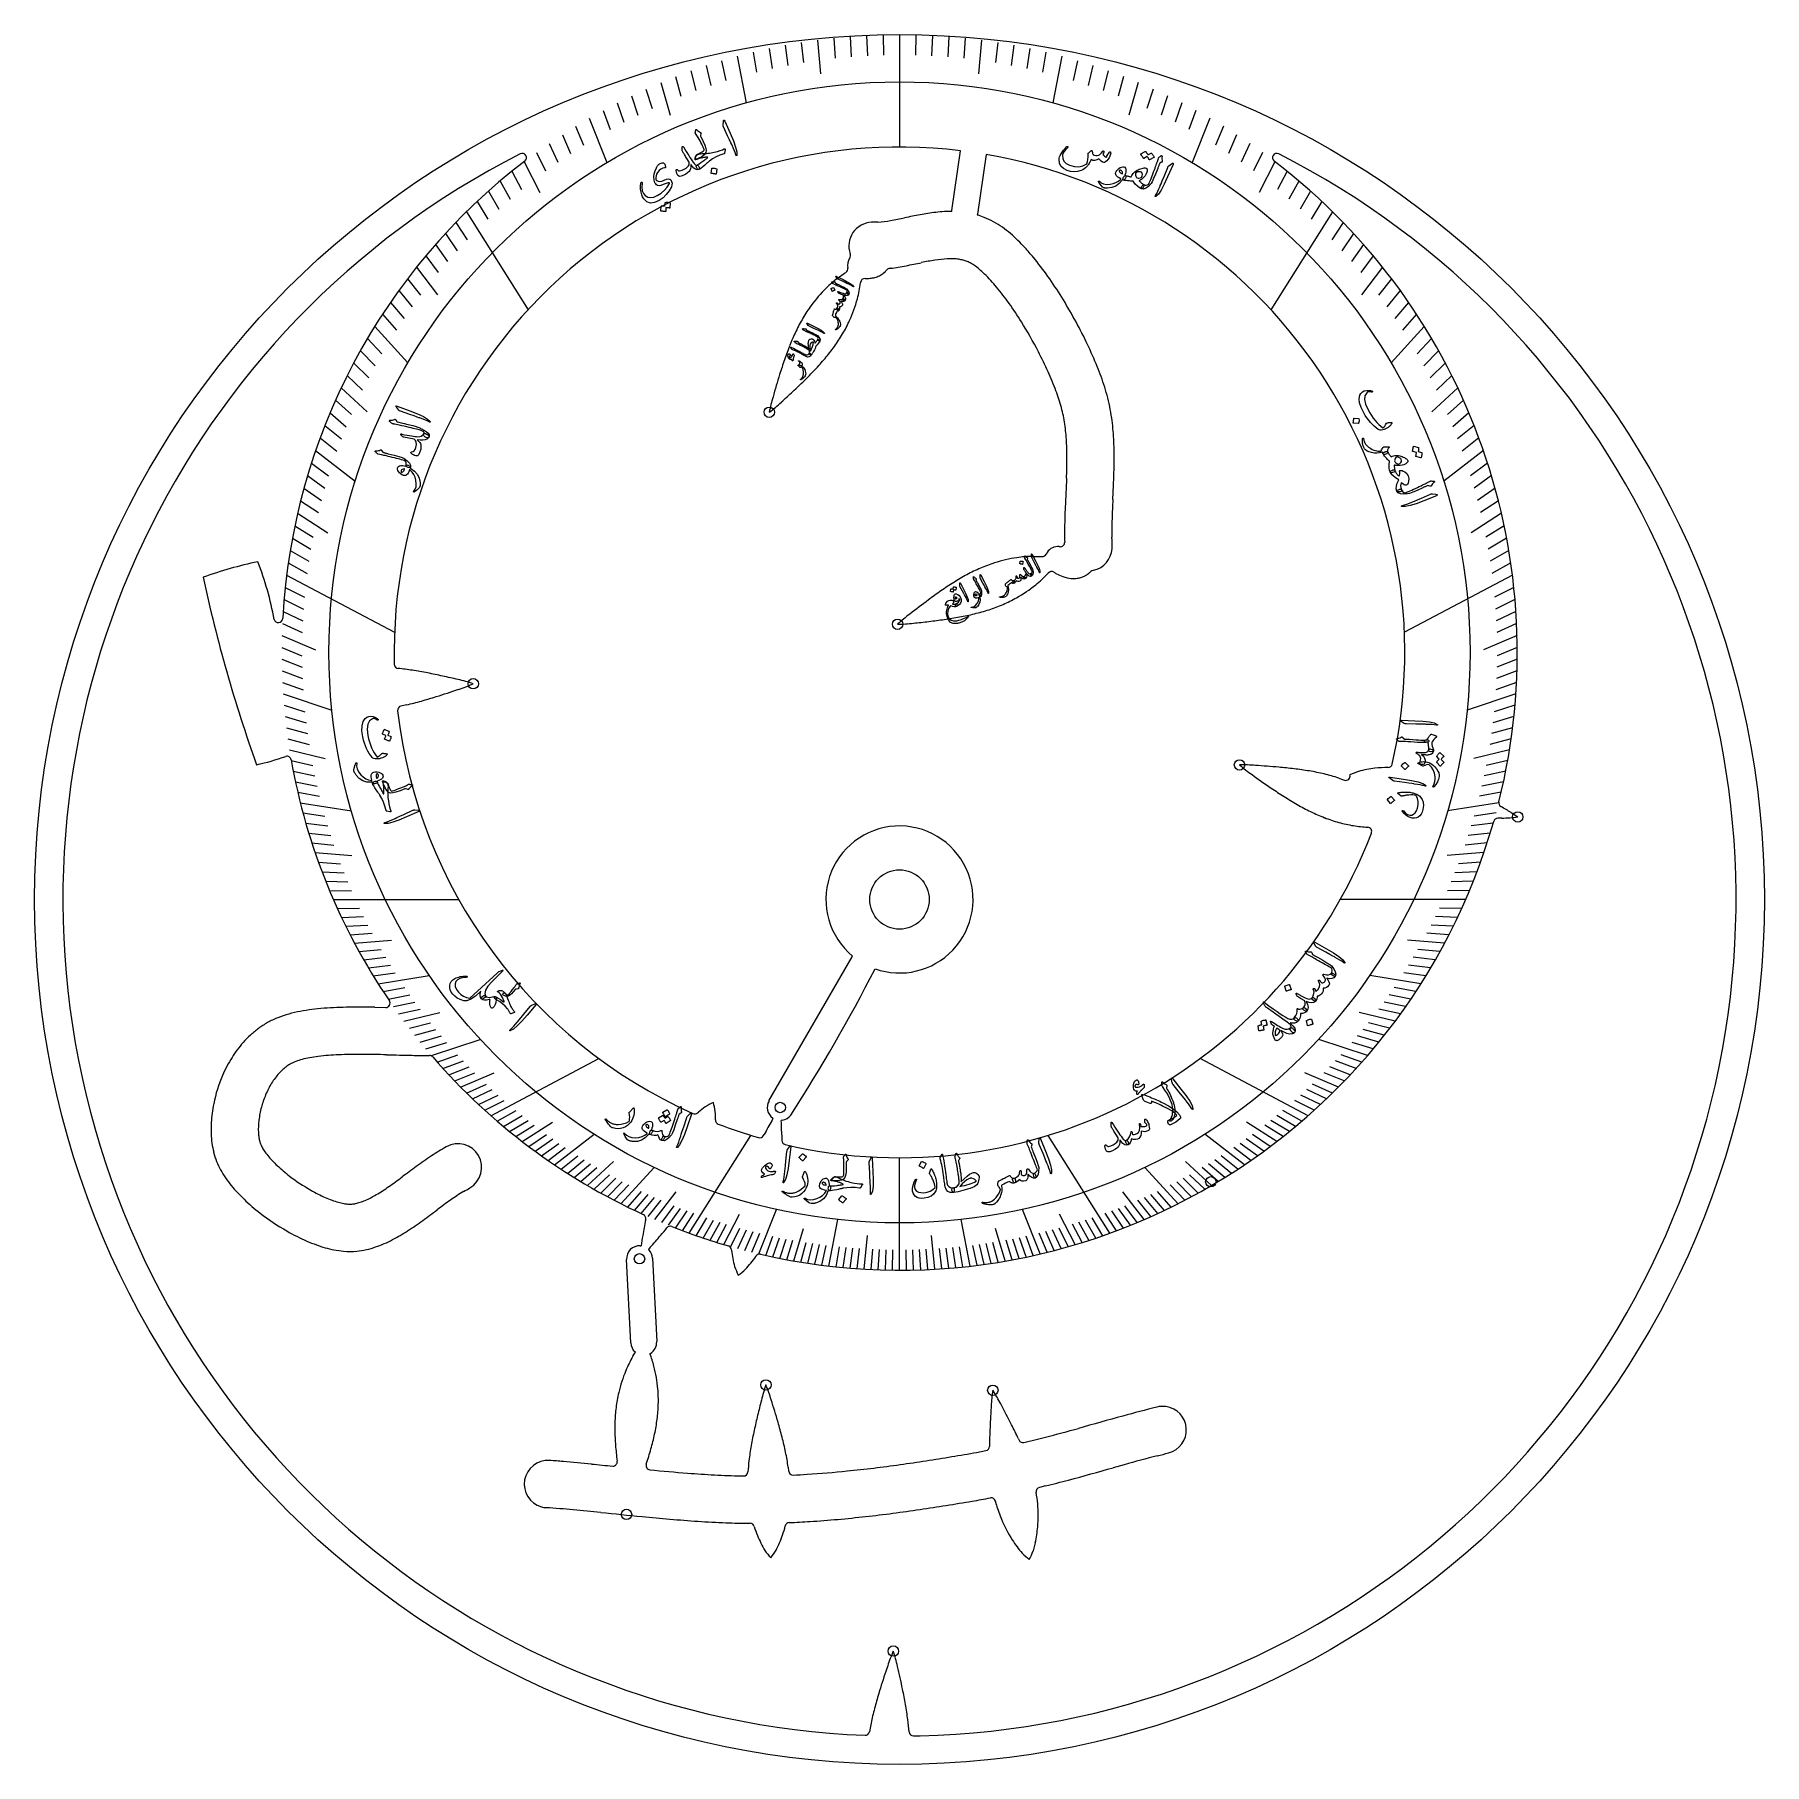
# Model space of a CAD drawing. Header units: millimetres. Extents: x -49.9 to 49.9, y -49.9 to 50.
import ezdxf

# ---------------------------------------------------------------- set-up
doc = ezdxf.new("R2010")
doc.units = ezdxf.units.MM
for name, color, linetype in [('CUT_INNER', 6, 'Continuous'), ('CUT_OUTER', 1, 'Continuous'), ('ENGRAVE', 7, 'Continuous'), ('ENGRAVE_FINE', 8, 'Continuous'), ('TEXT', 5, 'Continuous')]:
    doc.layers.add(name, color=color, linetype=linetype)

msp = doc.modelspace()

# ---------------------------------------------------------------- linework, layer by layer
at = {"layer": 'CUT_INNER'}
for points in [[(3.014, 39.733), (3.019, 39.791), (3.521, 43.243)], [(5.003, 43.024), (4.502, 39.576), (4.492, 39.525)], [(-2.88, 37.038), (-2.873, 37.048)], [(-3.551, 35.903), (-3.177, 36.172), (-3.169, 36.177), (-3.104, 36.217)], [(-2.249, 35.633), (-2.252, 35.608)], [(9.223, 20.381), (9.259, 20.377)], [(7.68, 19.817), (8.141, 19.813), (8.151, 19.812), (8.227, 19.806)], [(11.211, 19.015), (11.176, 19.009)], [(8.591, 18.853), (8.555, 18.811)], [(-35.623, 16.23), (-35.622, 16.242)], [(-28.472, 11.243), (-28.791, 11.175)], [(25.366, 7.011), (25.691, 6.895)], [(35.327, 5.02), (35.702, 4.769), (35.706, 4.766)], [(34.795, 4.702), (34.548, 4.694)], [(-7.537, -11.637), (-2.743, -3.319), (-2.71, -3.268)], [(-30.301, -6.224), (-29.674, -6.236)], [(-11.657, -12.318), (-11.611, -12.276)], [(-7.373, -12.784), (-7.29, -12.643), (-7.323, -12.621)], [(-6.765, -12.751), (-6.83, -12.758)], [(-7.853, -13.632), (-7.819, -13.569)], [(-6.81, -13.373), (-6.8, -13.823), (-6.799, -13.912)], [(-31.853, -17.591), (-31.843, -17.592)], [(-14.667, -18.513), (-14.658, -18.464)], [(-15.52, -25.61), (-15.765, -20.787)], [(-14.982, -20.001), (-14.928, -20.006)], [(-14.39, -20.086), (-14.499, -20.209), (-14.463, -20.245)], [(-14.269, -20.711), (-14.024, -25.534)], [(-9.698, -20.258), (-9.701, -20.227)], [(-8.288, -20.597), (-8.296, -20.609)], [(-15.395, -26.378), (-15.248, -26.149), (-15.274, -26.128)], [(-14.386, -26.215), (-14.419, -26.232)], [(4.45, -31.93), (4.993, -31.83)], [(6.865, -31.138), (6.902, -31.221)], [(-6.428, -32.782), (-6.401, -33.021)], [(12.979, -32.641), (12.343, -32.818)], [(-9.144, -33.291), (-9.004, -33.293)], [(8.43, -33.868), (8.081, -33.953)], [(5.596, -34.963), (5.537, -34.74)], [(7.843, -37.151), (7.721, -37.613), (7.72, -37.618)]]:
    msp.add_lwpolyline(points, dxfattribs=at)
msp.add_circle((0, 0), 1.715, dxfattribs=at)
for centre, radius, start, end in [((0, 0), 48.312, 116.95289, 267.63891), ((0, 14.274), 29.183, 83.07061, 181.35079), ((-21.785, 42.841), 0.25, 307.44289, 116.89453), ((0, 0), 48.312, 271.40704, 63.047), ((0, 14.274), 29.183, 347.21457, 80.12894), ((21.785, 42.841), 0.25, 63.10547, 232.55859), ((-0.001, 14.274), 35.676, 127.32676, 176.83734), ((0.001, 14.274), 35.676, 345.99794, 52.67323), ((-1.56, 37.746), 1.364, 92.27485, 199.32448), ((-1.214, 33.363), 5.76, 90.29856, 93.97924), ((-1.814, 46.738), 7.636, 274.2802, 279.76728), ((-4.321, 61.441), 22.551, 279.70644, 281.8106), ((10.056, -7.381), 47.756, 100.69801, 101.79487), ((3.601, 26.766), 13.005, 96.64379, 100.67914), ((3.155, 30.053), 9.688, 93.34492, 96.27098), ((2.924, 33.456), 6.278, 89.18019, 93.05306), ((3.675, 36.368), 3.261, 68.19904, 75.48136), ((3.243, 35.15), 4.552, 61.22318, 68.85067), ((2.904, 34.553), 5.239, 54.56027, 61.1175), ((1.702, 32.95), 7.242, 49.49832, 54.16631), ((-0.093, 30.926), 9.948, 42.4316, 49.20728), ((-2.253, 36.626), 0.75, 146.71859, 191.97592), ((-3.077, 37.194), 0.251, 324.38838, 23.66691), ((3.134, 30.219), 6.791, 93.18237, 99.1896), ((2.993, 30.573), 6.431, 89.41791, 92.10437), ((2.97, 33.61), 3.395, 83.50372, 88.50195), ((2.863, 33.401), 3.616, 78.01765, 82.19467), ((-3.628, 27.66), 14.76, 39.6886, 42.52884), ((-6.46, 25.374), 18.4, 35.22871, 39.53532), ((-3.234, 36.43), 0.25, 301.26354, 9.35661), ((-1.808, 37.38), 1.507, 282.31861, 292.86469), ((-1.883, 37.512), 1.658, 293.45745, 298.45213), ((-1.853, 37.336), 1.49, 300.67701, 306.07926), ((-1.438, 36.794), 0.808, 304.90829, 310.76019), ((-1.871, 37.254), 1.44, 311.85462, 317.2183), ((-1.43, 36.865), 0.851, 316.28553, 322.81677), ((-0.554, 36.197), 0.25, 102.09835, 142.12677), ((-0.421, 35.388), 1.069, 95.3744, 99.99086), ((-2.47, 51.139), 14.814, 277.55699, 281.08973), ((-17.365, 126.978), 92.103, 281.10838, 281.66725), ((4.86, 19.38), 17.767, 99.09991, 101.68745), ((2.885, 34.032), 2.996, 71.12385, 75.91996), ((2.864, 34.295), 2.755, 63.71743, 68.94773), ((2.64, 34.102), 3.03, 56.20427, 61.53097), ((1.718, 32.947), 4.505, 50.14203, 54.62912), ((-0.401, 30.577), 7.682, 46.20633, 49.34142), ((-1.881, 29.185), 9.712, 39.54337, 45.5855), ((-10.925, 22.199), 23.878, 31.80056, 35.27174), ((1.335, 29.628), 7.955, 134.46521, 143.97875), ((1.097, 29.87), 7.616, 127.61899, 134.46399), ((-9.405, 36.541), 7.214, 345.1236, 352.56966), ((-2, 35.611), 0.25, 88.12402, 175.08704), ((-1.956, 38.586), 2.725, 269.25014, 274.01033), ((-1.903, 37.831), 1.968, 273.99802, 282.20753), ((-6.355, 25.453), 15.538, 35.28533, 39.65262), ((2.019, 29.126), 8.804, 143.9538, 149.61375), ((-10.029, 36.702), 7.859, 335.42633, 345.15271), ((-10.848, 22.249), 21.057, 31.8459, 35.33897), ((-14.267, 20.123), 27.812, 25.76976, 31.80812), ((3.328, 28.363), 10.319, 149.63105, 154.46995), ((-10.491, 36.915), 8.367, 329.45015, 335.4159), ((-14.058, 20.241), 24.843, 27.28953, 31.87534), ((10.765, 25.204), 18.402, 158.31277, 161.07516), ((5.862, 27.154), 13.127, 154.47844, 158.31285), ((-11.421, 37.468), 9.449, 324.1618, 329.42985), ((-11.25, 21.566), 24.468, 22.50349, 25.79593), ((21.199, 21.622), 29.435, 161.06701, 162.80903), ((-16.024, 41.156), 15.351, 316.51276, 319.80342), ((-13.104, 38.687), 11.527, 319.80739, 324.14886), ((-13.157, 20.678), 23.842, 24.25536, 27.34732), ((47.841, 13.368), 57.326, 162.79778, 164.14805), ((-21.468, 46.317), 22.852, 314.28471, 316.51673), ((-8.866, 22.596), 19.142, 20.73748, 24.29712), ((-5.936, 23.754), 18.721, 18.67119, 22.54513), ((-0.031, 26.777), 7.614, 162.81317, 169.69253), ((-50.167, 76.442), 64.461, 312.25106, 313.05393), ((-33.178, 58.309), 39.614, 313.00374, 314.29882), ((-0.19, 25.807), 9.891, 15.23499, 21.13875), ((-0.188, 25.803), 12.621, 15.30095, 18.20982), ((1.07, 26.228), 11.295, 8.03564, 14.90558), ((-12.054, 34.232), 7.593, 306.64798, 313.53611), ((1.08, 26.23), 8.555, 8.22817, 14.7368), ((-1.656, 25.837), 11.319, 3.15131, 8.2142), ((-1.745, 25.83), 14.138, 3.0668, 8.039), ((-7.222, 25.531), 16.893, 359.62696, 3.15231), ((-7.381, 25.528), 19.782, 359.60311, 3.06494), ((-21.331, 25.618), 31.003, 357.6293, 359.63436), ((-21.585, 25.627), 33.986, 357.64214, 359.603), ((38814.889, -1743.235), 38845.479, 177.3919917, 177.3944726), ((-119.578, 29.665), 132.063, 357.14839, 357.64074), ((76.316, 19.904), 64.075, 177.1456, 178.13409), ((48.223, 20.94), 38.693, 177.45809, 179.17587), ((36.668, 21.193), 24.405, 178.12718, 180.63688), ((25.588, 21.193), 16.056, 178.91941, 182.00514), ((9.037, 19.705), 0.613, 145.99123, 156.30234), ((9.154, 19.636), 0.749, 84.74188, 146.61688), ((9.292, 20.625), 0.25, 262.3983, 1.62724), ((10.915, 20.347), 1.365, 282.54681, 356.06791), ((5.568, 20.464), 6.712, 358.20553, 3.91152), ((-32.019, -4.167), 24.204, 102.02757, 109.78471), ((-53.5, 13.018), 17.671, 10.29076, 21.53823), ((8.782, 9.67), 10.319, 113.4537, 118.2926), ((8.176, 11.058), 8.804, 107.77645, 113.4364), ((7.92, 11.868), 7.955, 98.28786, 107.8014), ((7.871, 12.203), 7.616, 91.44164, 98.28664), ((8.248, 20.055), 0.25, 265.08619, 335.5233), ((11.22, 18.763), 0.25, 100.06474, 133.46701), ((41.273, 35.978), 83.315, 192.03386, 199.77843), ((12.921, 2.731), 18.402, 122.13542, 124.89781), ((10.114, 7.198), 13.127, 118.30109, 122.1355), ((2.923, 24.286), 7.859, 299.24898, 308.97536), ((3.331, 23.787), 7.214, 308.94625, 316.39231), ((8.78, 18.689), 0.25, 58.70166, 138.90969), ((10.721, 21.871), 3.477, 238.61173, 241.6141), ((10.345, 21.16), 2.674, 241.45632, 249.88058), ((10.143, 20.63), 2.106, 250.08364, 257.51469), ((10.047, 20.19), 1.656, 257.46896, 272.03503), ((10.003, 20.617), 2.084, 272.8202, 277.22985), ((9.937, 20.47), 1.948, 279.70432, 286.04803), ((9.876, 20.389), 1.89, 288.49944, 295.09165), ((9.837, 20.297), 1.824, 297.41802, 302.52262), ((10.407, 19.44), 0.796, 301.10135, 309.16816), ((10.059, 19.936), 1.4, 307.39704, 314.91024), ((35.862, -28.709), 57.326, 126.62043, 127.9707), ((19.229, -6.32), 29.435, 124.88966, 126.63168), ((2.252, 25.725), 9.449, 287.98445, 293.2525), ((2.676, 24.73), 8.367, 293.2728, 299.23855), ((-35.872, 16.243), 0.25, 195.90614, 357.01172), ((5.128, 10.382), 7.602, 126.63312, 133.5229), ((-6.018, 80.056), 64.461, 276.07371, 276.87658), ((-3.009, 55.391), 39.614, 276.82639, 278.12147), ((-0.635, 38.799), 22.852, 278.10736, 280.33938), ((0.712, 31.419), 15.351, 280.33541, 283.62607), ((1.612, 27.703), 11.527, 283.63004, 287.97151), ((-0.17, 23.487), 7.593, 270.47102, 277.35879), ((-28.925, 13.591), 0.25, 181.23047, 263.62679), ((-30.363, -1.006), 14.418, 81.09659, 84.38536), ((-31.646, -9.342), 22.852, 78.92192, 81.15394), ((-34.857, -25.793), 39.614, 77.64095, 78.93603), ((-43.931, 66.41), 57.326, 287.43499, 288.78526), ((-40.12, -50.077), 64.461, 76.88827, 77.69115), ((-27.053, 5.272), 7.593, 71.2851, 78.17335), ((-27.754, 19.401), 7.614, 287.4504, 294.32966), ((-28.739, 10.93), 0.25, 101.99821, 186.50391), ((-32.596, 29.177), 18.402, 282.94998, 285.71237), ((-35.579, 39.798), 29.435, 285.70422, 287.44624), ((-0.001, 14.273), 29.182, 186.6336, 245.87783), ((-39.823, 20.447), 12.945, 282.01986, 289.75929), ((-35.378, 8.024), 0.25, 10.02195, 105.90614), ((-0.007, 14.271), 35.669, 190.01608, 214.33003), ((19.882, 0.172), 7.602, 84.94771, 91.83787), ((24.648, 13.492), 7.605, 228.79331, 235.67066), ((55.717, 56.554), 60.703, 234.37581, 235.65088), ((16.837, -49.461), 57.326, 84.93499, 86.28526), ((19.305, -21.679), 29.435, 83.20422, 84.94624), ((20.614, -10.725), 18.402, 80.44998, 83.21237), ((21.489, -5.522), 13.127, 76.61565, 80.45006), ((22.137, -2.79), 10.319, 71.76826, 76.60716), ((25.775, 7.13), 0.25, 250.3576, 14.49188), ((28.346, 2.263), 5.453, 109.61357, 115.29124), ((28.13, 1.417), 6.196, 96.21538, 105.10549), ((28.218, 1.146), 6.475, 89.9748, 96.73038), ((28.216, 7.871), 0.25, 271.31579, 347.16797), ((38.083, 30.775), 29.47, 235.67688, 237.41484), ((32.138, 21.469), 18.427, 237.40671, 240.1618), ((29.51, 16.886), 13.144, 240.16169, 243.98594), ((28.274, 14.359), 10.331, 243.99432, 248.82189), ((34.859, 5.582), 0.25, 166.11476, 240.21461), ((19.466, -21.541), 30.937, 59.15691, 60.42484), ((0, 14.273), 35.676, 257.00497, 344.12332), ((0, 0), 4.246, 316.38365, 230.32958), ((27.723, 12.943), 8.811, 248.83906, 254.48928), ((27.523, 12.236), 8.077, 254.51059, 260.72495), ((27.392, 11.329), 7.161, 260.59371, 267.17147), ((27.02, 3.928), 0.25, 339.08203, 85.69079), ((34.556, 4.445), 0.25, 91.66039, 164.00391), ((34.719, 12.305), 7.604, 270.57314, 277.46156), ((0, 14.273), 29.183, 256.91596, 339.0494), ((0, 0), 4.245, 250.56552, 316.38763), ((-89.133, 40.922), 98.556, 327.21323, 332.88096), ((-29.669, -5.986), 0.25, 268.91562, 34.27734), ((-34.042, -11.514), 5.043, 111.69263, 119.14945), ((-33.716, -12.315), 5.908, 105.22997, 111.75377), ((-33.194, -14.072), 7.74, 100.542, 105.54603), ((-32.682, -16.536), 10.257, 97.00126, 100.83477), ((-32.229, -19.683), 13.436, 94.29481, 97.28157), ((-31.482, -29.646), 23.427, 90.69613, 94.2908), ((-31.139, -54.417), 48.201, 89.0037, 90.74677), ((-33.252, -12.394), 6.225, 132.88748, 138.40758), ((-33.613, -12.047), 5.725, 126.51302, 132.60455), ((-33.883, -11.727), 5.306, 119.52178, 126.22264), ((-32.914, -12.66), 6.654, 138.62504, 147.8687), ((-31.845, -23.494), 14.535, 92.14987, 96.80434), ((-31.224, -38.827), 29.881, 89.67096, 92.23605), ((-31.449, -86.433), 77.488, 88.64784, 89.70712), ((-20.056, 398.593), 407.672, 268.65574, 268.86297), ((-32.101, -13.174), 7.616, 147.84694, 156.67373), ((-32.449, -13.201), 4.631, 133.10963, 137.115), ((-33.027, -12.78), 3.931, 126.70259, 131.14411), ((-33.494, -12.359), 3.317, 119.6637, 124.58674), ((-33.652, -12.355), 3.238, 111.86849, 117.2752), ((-33.274, -13.658), 4.59, 105.50501, 110.18025), ((-32.712, -16.186), 7.178, 100.86854, 104.43739), ((-32.203, -19.644), 10.67, 97.34476, 100.05184), ((-27.254, 29.89), 38.899, 268.68561, 270.15854), ((-27.146, -9.259), 0.25, 40.95905, 89.99018), ((-0.004, 14.268), 35.67, 220.91884, 245.49386), ((-31.537, -13.427), 8.234, 156.61375, 168.54051), ((-31.749, -13.343), 5.276, 152.77648, 161.22735), ((-32.48, -12.959), 4.451, 143.53531, 152.85981), ((-31.765, -13.604), 5.41, 138.91765, 142.54289), ((-32.09, -13.326), 7.672, 168.45335, 176.70393), ((-29.211, -14.138), 7.935, 161.68661, 164.38555), ((-7.567, -17.089), 6.286, 125.5514, 130.03628), ((-7.98, -17.457), 6.37, 115.74395, 120.60249), ((-16.035, -13.042), 5.451, 8.36295, 14.04062), ((-6.887, -12.012), 0.749, 150.04766, 234.42266), ((-33.135, -13.264), 6.624, 176.72604, 182.29575), ((-30.704, -13.444), 6.332, 173.57199, 176.60704), ((-31.75, -13.379), 5.286, 164.90638, 173.0124), ((-11.825, -12.133), 0.25, 245.91797, 312.20871), ((-16.388, -12.654), 5.761, 359.22518, 4.02412), ((-10.378, -12.734), 0.25, 179.38277, 249.08203), ((-0.023, 14.204), 29.11, 248.97439, 253.80419), ((48.46, -45.002), 64.461, 150.01327, 150.81615), ((-35.828, -13.988), 29.025, 1.21611, 2.42927), ((-6.887, -12.012), 0.749, 279.42266, 324.42266), ((-33.997, -13.304), 5.762, 182.23972, 187.61762), ((-33.197, -13.261), 3.833, 177.14213, 182.07335), ((-32.838, -13.214), 4.193, 182.5393, 186.31849), ((-33.903, -13.258), 3.131, 187.66251, 192.19548), ((-35.045, -13.455), 1.974, 193.60062, 199.30449), ((-8.072, -13.511), 0.25, 253.65234, 331.08966), ((-6.549, -13.908), 0.25, 180.79079, 256.81641), ((-34.798, -13.419), 4.952, 187.5251, 193.77557), ((-35.637, -13.639), 4.086, 193.584, 201.34816), ((-34.948, -13.332), 2.107, 201.59977, 206.87738), ((-33.58, -12.467), 3.721, 209.22587, 213.24132), ((-33.172, -12.082), 4.275, 214.55724, 219.1003), ((-31.637, -10.776), 6.29, 219.51281, 226.86127), ((-14.052, -34.294), 23.413, 123.67706, 126.27417), ((-20.453, -24.681), 11.864, 118.82123, 123.69924), ((-25.494, -15.47), 1.365, 300.14641, 119.8079), ((-35.31, -13.487), 4.446, 201.63234, 208.63466), ((-34.195, -12.826), 5.741, 209.09332, 214.52934), ((-29.575, -8.61), 9.281, 226.71607, 232.49394), ((-28.708, -7.514), 10.678, 232.38584, 240.32974), ((66.852, -144.602), 160.21, 126.2601, 126.6251), ((-32.935, -11.898), 7.305, 214.92688, 219.28018), ((-31.67, -10.8), 8.98, 219.59348, 226.47777), ((-29.578, -9.07), 8.895, 240.23571, 246.25551), ((-36.274, -6.878), 11.835, 300.79126, 304.93588), ((-47.177, 8.784), 30.918, 304.87903, 306.63895), ((-18.195, -28.236), 13.345, 121.56926, 125.38559), ((-28.35, -10.948), 6.713, 298.16195, 301.84432), ((-29.639, -8.685), 11.912, 226.39848, 232.27907), ((-29.656, -9.047), 8.885, 246.77761, 249.45785), ((-31.139, -12.936), 4.723, 249.74452, 254.48158), ((-31.218, -13.132), 4.514, 254.79186, 258.79822), ((-31.406, -13.231), 4.383, 260.95656, 264.15529), ((-31.754, -15.523), 2.071, 267.55013, 273.36885), ((-31.891, -15.033), 2.571, 275.78124, 280.81705), ((-32.24, -13.968), 3.684, 283.03346, 287.14315), ((-32.369, -13.855), 3.832, 288.49161, 293.21071), ((-33.186, -12.08), 5.785, 293.72171, 300.90005), ((-75.59, 47.639), 81.783, 305.99037, 306.71177), ((-3.055, -49.626), 39.552, 125.32335, 126.71747), ((-28.681, -7.475), 13.455, 232.20609, 240.13233), ((-39.47, -2.106), 20.307, 302.99805, 306.01005), ((38.687, -28.596), 54.299, 169.29742, 170.24846), ((-14.903, -18.416), 0.25, 348.88678, 65.56641), ((-32.975, -2.928), 25.281, 319.33185, 320.62693), ((-13.239, -19.124), 0.25, 68.3813, 140.48822), ((-0.04, 14.156), 35.552, 248.36587, 253.92999), ((-29.571, -9.057), 11.64, 240.05313, 246.42337), ((-30.604, -11.41), 9.07, 246.45924, 250.25963), ((-31.25, -13.303), 7.071, 250.0025, 258.45481), ((-32.474, -13.595), 6.842, 288.89194, 293.40597), ((-33.207, -12.052), 8.55, 293.80587, 297.37091), ((-34.337, -10.017), 10.876, 297.72659, 303.01513), ((13.77, -24.459), 29.041, 169.96636, 171.17952), ((-62.865, 22.405), 64.461, 318.76327, 319.56615), ((-31.619, -14.962), 5.371, 258.76591, 264.78445), ((-31.75, -16.031), 4.295, 265.22893, 275.37388), ((-31.829, -15.516), 4.815, 275.7459, 282.48774), ((-32.047, -14.718), 5.641, 282.89075, 288.48003), ((-15.017, -20.749), 0.749, 87.28268, 182.90768), ((-15.017, -20.749), 0.749, 2.90768, 42.28268), ((-9.95, -20.247), 0.25, 4.73438, 74.00391), ((-3.539, -19.587), 6.196, 186.21538, 195.10549), ((-13.41, -17.115), 6.194, 316.7682, 325.66093), ((-8.078, -20.733), 0.25, 77.16924, 147.14062), ((-4.385, -19.372), 5.451, 199.61295, 205.29062), ((-13.147, -16.613), 6.37, 306.99395, 311.85249), ((-14.772, -25.572), 0.749, 182.90768, 227.90768), ((-14.772, -25.572), 0.749, 301.03268, 2.90768), ((-9.156, -29.995), 7.211, 149.90257, 157.29299), ((-18.939, -28.13), 4.902, 14.00178, 22.77849), ((-21.653, -28.91), 7.725, 4.70886, 14.74462), ((-8.6, -30.235), 7.817, 157.23957, 167.02342), ((-8.07, -30.36), 8.362, 167.00896, 172.98271), ((-22.004, -28.939), 8.077, 358.49593, 4.71029), ((54.477, -44.881), 64.461, 165.65613, 166.459), ((-0.566, -30.63), 7.605, 160.06129, 166.93847), ((-14.708, -31.02), 7.602, 16.21551, 23.10587), ((-62.065, -46.186), 57.326, 16.20284, 17.55312), ((12.894, -29.58), 7.605, 170.66382, 177.54111), ((-0.935, -32.565), 7.602, 26.81816, 33.70839), ((-7, -30.488), 9.439, 173.00313, 178.28207), ((-22.738, -28.917), 8.811, 352.82441, 358.47462), ((30.312, -39.097), 39.614, 166.4088, 167.70389), ((69.62, -33.46), 64.461, 176.25874, 177.06161), ((-44.693, -56.186), 57.326, 26.80546, 28.15573), ((295.052, -1052.591), 1060.965, 105.422793, 105.566386), ((37.644, -119.793), 93.302, 104.13274, 105.37938), ((15.201, -30.646), 1.373, 82.21366, 104.27301), ((15.201, -30.637), 1.364, 284.51468, 82.17284), ((-4.928, -30.547), 11.512, 178.29514, 182.64766), ((-26.996, -28.136), 13.144, 344.14703, 347.97128), ((-24.245, -28.724), 10.331, 347.97967, 352.80724), ((13.934, -35.533), 22.852, 167.68978, 169.9218), ((-35.28, -38.408), 29.435, 14.47207, 16.2141), ((44.803, -32.221), 39.614, 177.01142, 178.3065), ((-19.796, -43.613), 29.435, 25.07469, 26.81671), ((-21.624, 84.895), 119.78, 284.52827, 285.47559), ((-1.114, -30.37), 15.33, 182.65169, 185.95121), ((-3.662, -30.735), 12.758, 185.50685, 187.68189), ((-31.753, -26.79), 18.087, 341.24273, 344.16005), ((6.549, -34.221), 15.351, 169.91782, 173.20849), ((-24.597, -35.654), 18.402, 11.71784, 14.48023), ((-19.431, -34.582), 13.127, 7.8835, 11.71792), ((-21.76, 116.539), 150.765, 279.45959, 280.01177), ((4.947, -31.584), 0.25, 280.46542, 359.97071), ((19.076, -31.551), 13.879, 177.93078, 180.13819), ((7.13, -31.117), 0.25, 204.39522, 283.59394), ((-7.404, 30.275), 63.339, 283.31963, 284.47103), ((12.621, -21.9), 10.474, 282.51716, 286.20189), ((-20.309, -33.762), 1.364, 85.83362, 254.08574), ((-20.746, -44.821), 12.432, 83.8384, 87.52546), ((-28.979, -150.296), 118.222, 84.56936, 85.35799), ((393.489, 4228.454), 4280.861, 264.486859, 264.503501), ((-16.554, -32.474), 0.25, 270.07515, 7.62732), ((-14.39, -32.688), 0.25, 160.96837, 264.57036), ((-3.606, 76.97), 110.436, 264.38427, 265.51836), ((-0.068, -33.487), 8.694, 172.85799, 177.17574), ((-11.35, 48.783), 82.209, 275.81257, 277.96388), ((-15.523, 78.701), 112.417, 277.95776, 279.49343), ((-46.11, 175.04), 215.92, 284.99593, 285.70693), ((48.943, -162.065), 134.328, 104.68488, 105.52931), ((-7.058, 33.077), 66.408, 265.52846, 266.87284), ((-8.08, 14.359), 47.662, 266.87178, 268.72102), ((-9.001, -33.043), 0.25, 269.30604, 356.48259), ((-6.152, -32.992), 0.25, 186.67812, 272.46116), ((-7.434, -3.374), 29.895, 272.47819, 274.02407), ((-9.422, 29.901), 63.229, 273.70471, 275.80738), ((8.14, -34.196), 0.25, 103.59584, 189.39958), ((-11.15, 45.112), 81.371, 283.9231, 284.88966), ((-17.153, 89.084), 125.656, 278.39279, 279.78419), ((-4.44, 17.049), 52.509, 279.47157, 280.63456), ((5.295, -34.804), 0.25, 14.96636, 100.46678), ((13.345, -32.685), 8.077, 196.38105, 202.59542), ((1.545, -35.4), 6.454, 4.45168, 10.38624), ((0.192, -35.568), 7.817, 355.12469, 4.90854), ((-20.307, -33.759), 1.368, 254.03834, 265.55603), ((-26.81, -124.672), 89.777, 84.90593, 85.91391), ((-33.64, -201.172), 166.581, 84.35554, 84.90211), ((100.305, 1137.932), 1179.205, 264.278363, 264.395181), ((-0.434, 111.911), 148.25, 264.41434, 265.03778), ((-5.962, 48.228), 84.327, 265.0371, 266.1365), ((-7.704, 22.416), 58.457, 266.13551, 267.72392), ((-8.014, 6.726), 42.741, 272.21128, 273.8137), ((-9.66, 32.883), 68.95, 273.73286, 276.41433), ((-12.13, 54.991), 91.195, 276.40456, 278.39709), ((13.021, -32.82), 7.725, 202.59398, 212.62974), ((-8.439, 2.59), 38.618, 267.6447, 269.72343), ((-8.628, -36.277), 0.25, 16.95865, 89.30604), ((-3.697, -34.822), 4.892, 196.40759, 203.01983), ((-2.448, -34.429), 6.196, 201.85823, 210.74835), ((-12.615, -34.713), 6.188, 332.40958, 341.23644), ((-11.249, -35.068), 4.782, 339.9996, 346.63028), ((-6.354, -36.233), 0.25, 92.46255, 166.20206), ((0.795, -35.626), 7.211, 347.78769, 355.17811), ((-3.322, -34.45), 5.451, 215.2558, 220.93347), ((-12.503, -34.156), 6.37, 322.6368, 327.49534), ((11.743, -33.66), 6.196, 212.46085, 221.35096), ((10.888, -33.841), 5.451, 225.85841, 231.53609), ((1.81, -35.242), 6.37, 333.23942, 338.09795), ((6.573, -46.541), 7.605, 155.6683, 162.54566), ((-7.557, -45.846), 7.602, 11.82271, 18.71286), ((56.8, -63.771), 60.703, 161.25081, 162.52588), ((-55.936, -57.34), 57.326, 11.80999, 13.16026), ((27.012, -54.38), 29.47, 162.55188, 164.28984), ((-28.634, -51.638), 29.435, 10.07922, 11.82124), ((16.382, -51.392), 18.427, 164.28171, 167.0368), ((-17.772, -49.71), 18.402, 7.32498, 10.08737), ((10.43, -50.036), 12.323, 166.97282, 170.79443), ((-10.209, -48.777), 10.783, 3.73156, 7.53197), ((-1.981, -48.021), 0.25, 267.71484, 349.91632), ((0.8, -48.055), 0.25, 184.45868, 270.87891), ((0.364, -16.94), 31.369, 270.80343, 271.50211)]:
    msp.add_arc(centre, radius, start, end, dxfattribs=at)
at = {"layer": 'CUT_OUTER'}
msp.add_circle((0, 0), 49.95, dxfattribs=at)
at = {"layer": 'ENGRAVE'}
for points in [[(0, 49.95), (0, 43.456)], [(-9.369, 48.698), (-8.852, 46.011)], [(9.369, 48.698), (8.852, 46.011)], [(-17.92, 45.123), (-16.901, 42.558)], [(17.92, 45.123), (16.901, 42.558)], [(-25.016, 39.71), (-21.454, 34.056)], [(25.016, 39.71), (21.454, 34.056)], [(-30.305, 33.1), (-28.386, 31.003)], [(30.305, 33.1), (28.386, 31.003)], [(-33.718, 25.93), (-31.428, 24.169)], [(33.718, 25.93), (31.428, 24.169)], [(-35.397, 18.73), (-29.16, 15.43)], [(35.397, 18.73), (29.16, 15.43)], [(-35.596, 11.874), (-32.78, 10.934)], [(35.596, 11.874), (32.78, 10.934)], [(-34.604, 5.592), (-31.651, 5.115)], [(34.604, 5.592), (31.651, 5.115)], [(-32.697, 0), (-25.454, 0)], [(32.697, 0), (25.454, 0)], [(-30.108, -4.865), (-27.155, -4.388)], [(30.108, -4.865), (27.155, -4.388)], [(-27.027, -9.015), (-24.211, -8.076)], [(27.027, -9.015), (24.211, -8.076)], [(-23.596, -12.485), (-17.359, -9.185)], [(23.596, -12.485), (17.359, -9.185)], [(-19.924, -15.322), (-17.633, -13.56)], [(-12.142, -19.273), (-8.58, -13.62)], [(12.142, -19.273), (8.58, -13.62)], [(19.924, -15.322), (17.633, -13.56)], [(0, -21.403), (0, -14.909)], [(-16.087, -17.57), (-14.168, -15.474)], [(16.087, -17.57), (14.168, -15.474)], [(-8.127, -20.465), (-7.109, -17.9)], [(8.127, -20.465), (7.109, -17.9)], [(-4.073, -21.17), (-3.556, -18.483)], [(4.073, -21.17), (3.556, -18.483)]]:
    msp.add_lwpolyline(points, dxfattribs=at)
for centre, radius in [((0, 14.274), 32.949), ((-7.522, 28.139), 0.3), ((-0.108, 15.894), 0.3), ((-24.616, 12.463), 0.3), ((19.637, 7.77), 0.3), ((35.707, 4.765), 0.3), ((-6.887, -12.011), 0.3), ((17.979, -16.303), 0.3), ((-15.017, -20.75), 0.3), ((-7.716, -28.036), 0.3), ((5.389, -28.345), 0.3), ((-15.765, -35.513), 0.3), ((-0.356, -43.407), 0.3)]:
    msp.add_circle(centre, radius, dxfattribs=at)
at = {"layer": 'ENGRAVE_FINE'}
for points in [[(-7.536, 49.145), (-7.359, 47.987)], [(-6.609, 49.333), (-6.454, 48.172)], [(-5.676, 49.495), (-5.543, 48.333)], [(-4.738, 49.634), (-4.553, 47.693)], [(-3.796, 49.748), (-3.707, 48.581)], [(-2.85, 49.836), (-2.783, 48.669)], [(-1.901, 49.899), (-1.857, 48.731)], [(-0.951, 49.937), (-0.929, 48.769)], [(0.951, 49.937), (0.929, 48.769)], [(1.901, 49.899), (1.857, 48.731)], [(2.85, 49.836), (2.783, 48.669)], [(3.796, 49.748), (3.707, 48.581)], [(4.738, 49.634), (4.553, 47.693)], [(5.676, 49.495), (5.543, 48.333)], [(6.609, 49.333), (6.454, 48.172)], [(7.536, 49.145), (7.359, 47.987)], [(-11.169, 48.157), (-10.904, 47.013)], [(-10.274, 48.439), (-10.03, 47.291)], [(-8.457, 48.933), (-8.257, 47.779)], [(8.457, 48.933), (8.257, 47.779)], [(10.274, 48.439), (10.03, 47.291)], [(11.169, 48.157), (10.904, 47.013)], [(-13.793, 47.176), (-13.242, 45.294)], [(-12.929, 47.525), (-12.62, 46.391)], [(-12.054, 47.852), (-11.767, 46.713)], [(12.054, 47.852), (11.767, 46.713)], [(12.929, 47.525), (12.62, 46.391)], [(13.793, 47.176), (13.242, 45.294)], [(-16.31, 46.004), (-15.915, 44.892)], [(-15.484, 46.415), (-15.111, 45.297)], [(-14.645, 46.806), (-14.293, 45.682)], [(14.645, 46.806), (14.293, 45.682)], [(15.484, 46.415), (15.111, 45.297)], [(16.31, 46.004), (15.915, 44.892)], [(-17.122, 45.573), (-16.707, 44.467)], [(17.122, 45.573), (16.707, 44.467)], [(-19.471, 44.168), (-18.993, 43.084)], [(-18.703, 44.654), (-18.246, 43.563)], [(18.703, 44.654), (18.246, 43.563)], [(19.471, 44.168), (18.993, 43.084)], [(-20.959, 43.144), (-20.441, 42.076)], [(-20.224, 43.664), (-19.725, 42.588)], [(20.224, 43.664), (19.725, 42.588)], [(20.959, 43.144), (20.441, 42.076)], [(-22.381, 42.056), (-21.822, 41.005)], [(-21.679, 42.608), (-20.78, 40.84)], [(21.679, 42.608), (20.78, 40.84)], [(22.381, 42.056), (21.822, 41.005)], [(-23.067, 41.49), (-22.487, 40.448)], [(23.067, 41.49), (22.487, 40.448)], [(-24.384, 40.316), (-23.765, 39.293)], [(-23.734, 40.91), (-23.135, 39.877)], [(23.734, 40.91), (23.135, 39.877)], [(24.384, 40.316), (23.765, 39.293)], [(-25.629, 39.092), (-24.972, 38.089)], [(25.629, 39.092), (24.972, 38.089)], [(-26.224, 38.462), (-25.548, 37.47)], [(26.224, 38.462), (25.548, 37.47)], [(-27.358, 37.172), (-26.644, 36.202)], [(-26.8, 37.822), (-26.105, 36.841)], [(26.8, 37.822), (26.105, 36.841)], [(27.358, 37.172), (26.644, 36.202)], [(-27.897, 36.513), (-26.675, 34.914)], [(27.897, 36.513), (26.675, 34.914)], [(-28.917, 35.169), (-28.148, 34.234)], [(-28.416, 35.845), (-27.666, 34.898)], [(28.416, 35.845), (27.666, 34.898)], [(28.917, 35.169), (28.148, 34.234)], [(-29.399, 34.486), (-28.613, 33.563)], [(29.399, 34.486), (28.613, 33.563)], [(-29.861, 33.796), (-29.058, 32.886)], [(29.861, 33.796), (29.058, 32.886)], [(-30.73, 32.398), (-29.892, 31.515)], [(30.73, 32.398), (29.892, 31.515)], [(-31.523, 30.981), (-30.652, 30.125)], [(-31.136, 31.692), (-30.281, 30.822)], [(31.136, 31.692), (30.281, 30.822)], [(31.523, 30.981), (30.652, 30.125)], [(-31.891, 30.266), (-31.004, 29.424)], [(31.891, 30.266), (31.004, 29.424)], [(-32.241, 29.548), (-30.734, 28.167)], [(32.241, 29.548), (30.734, 28.167)], [(-32.886, 28.105), (-31.952, 27.307)], [(-32.573, 28.828), (-31.654, 28.015)], [(32.573, 28.828), (31.654, 28.015)], [(32.886, 28.105), (31.952, 27.307)], [(-33.181, 27.381), (-32.232, 26.598)], [(33.181, 27.381), (32.232, 26.598)], [(-33.459, 26.656), (-32.494, 25.888)], [(33.459, 26.656), (32.494, 25.888)], [(-33.961, 25.204), (-32.968, 24.467)], [(33.961, 25.204), (32.968, 24.467)], [(-34.186, 24.478), (-33.179, 23.757)], [(34.186, 24.478), (33.179, 23.757)], [(-34.585, 23.029), (-33.551, 22.341)], [(-34.394, 23.753), (-33.373, 23.048)], [(34.394, 23.753), (33.373, 23.048)], [(34.585, 23.029), (33.551, 22.341)], [(-34.76, 22.307), (-33.013, 21.185)], [(34.76, 22.307), (33.013, 21.185)], [(-34.919, 21.586), (-33.859, 20.931)], [(34.919, 21.586), (33.859, 20.931)], [(-35.189, 20.152), (-34.105, 19.531)], [(-35.062, 20.868), (-33.99, 20.23)], [(35.062, 20.868), (33.99, 20.23)], [(35.189, 20.152), (34.105, 19.531)], [(-35.3, 19.439), (-34.205, 18.836)], [(35.3, 19.439), (34.205, 18.836)], [(-35.479, 18.024), (-34.361, 17.456)], [(35.479, 18.024), (34.361, 17.456)], [(-35.546, 17.322), (-34.417, 16.771)], [(35.546, 17.322), (34.417, 16.771)], [(-35.599, 16.624), (-34.46, 16.092)], [(35.599, 16.624), (34.46, 16.092)], [(-35.663, 15.241), (-33.728, 14.414)], [(-35.638, 15.93), (-34.489, 15.416)], [(35.663, 15.241), (33.728, 14.414)], [(35.638, 15.93), (34.489, 15.416)], [(-35.675, 14.557), (-34.507, 14.08)], [(35.675, 14.557), (34.507, 14.08)], [(-35.674, 13.878), (-34.497, 13.42)], [(-35.66, 13.204), (-34.475, 12.765)], [(35.66, 13.204), (34.475, 12.765)], [(35.674, 13.878), (34.497, 13.42)], [(-35.634, 12.536), (-34.44, 12.116)], [(35.634, 12.536), (34.44, 12.116)], [(-35.545, 11.217), (-34.336, 10.835)], [(35.545, 11.217), (34.336, 10.835)], [(-35.483, 10.566), (-34.267, 10.204)], [(35.483, 10.566), (34.267, 10.204)], [(-35.41, 9.922), (-34.187, 9.579)], [(-35.326, 9.284), (-34.096, 8.96)], [(35.326, 9.284), (34.096, 8.96)], [(35.41, 9.922), (34.187, 9.579)], [(-35.231, 8.652), (-33.167, 8.145)], [(-35.125, 8.026), (-33.884, 7.743)], [(35.231, 8.652), (33.167, 8.145)], [(35.125, 8.026), (33.884, 7.743)], [(-35.01, 7.407), (-33.763, 7.144)], [(35.01, 7.407), (33.763, 7.144)], [(-34.884, 6.795), (-33.633, 6.552)], [(-34.749, 6.19), (-33.493, 5.967)], [(34.749, 6.19), (33.493, 5.967)], [(34.884, 6.795), (33.633, 6.552)], [(-34.45, 5.001), (-33.187, 4.817)], [(34.45, 5.001), (33.187, 4.817)], [(-34.288, 4.416), (-33.021, 4.253)], [(34.288, 4.416), (33.021, 4.253)], [(-34.117, 3.839), (-32.847, 3.696)], [(-33.937, 3.269), (-32.664, 3.146)], [(33.937, 3.269), (32.664, 3.146)], [(34.117, 3.839), (32.847, 3.696)], [(-33.749, 2.706), (-31.62, 2.535)], [(-33.553, 2.15), (-32.277, 2.068)], [(33.749, 2.706), (31.62, 2.535)], [(33.553, 2.15), (32.277, 2.068)], [(-33.35, 1.602), (-32.072, 1.54)], [(-33.139, 1.061), (-31.861, 1.02)], [(33.139, 1.061), (31.861, 1.02)], [(33.35, 1.602), (32.072, 1.54)], [(-32.922, 0.527), (-31.642, 0.506)], [(32.922, 0.527), (31.642, 0.506)], [(-32.465, -0.519), (-31.186, -0.499)], [(-32.227, -1.031), (-30.948, -0.991)], [(32.227, -1.031), (30.948, -0.991)], [(32.465, -0.519), (31.186, -0.499)], [(-31.982, -1.536), (-30.704, -1.475)], [(-31.732, -2.034), (-30.455, -1.952)], [(31.732, -2.034), (30.455, -1.952)], [(31.982, -1.536), (30.704, -1.475)], [(-31.475, -2.524), (-29.346, -2.353)], [(-31.212, -3.007), (-29.94, -2.884)], [(31.475, -2.524), (29.346, -2.353)], [(31.212, -3.007), (29.94, -2.884)], [(-30.944, -3.482), (-29.674, -3.339)], [(-30.671, -3.95), (-29.404, -3.787)], [(30.671, -3.95), (29.404, -3.787)], [(30.944, -3.482), (29.674, -3.339)], [(-30.392, -4.412), (-29.128, -4.228)], [(30.392, -4.412), (29.128, -4.228)], [(-29.82, -5.312), (-28.564, -5.088)], [(-29.526, -5.752), (-28.275, -5.508)], [(-29.228, -6.184), (-27.982, -5.92)], [(29.228, -6.184), (27.982, -5.92)], [(29.526, -5.752), (28.275, -5.508)], [(29.82, -5.312), (28.564, -5.088)], [(-28.926, -6.61), (-27.685, -6.326)], [(-28.619, -7.028), (-26.555, -6.521)], [(28.619, -7.028), (26.555, -6.521)], [(28.926, -6.61), (27.685, -6.326)], [(-28.308, -7.439), (-27.079, -7.116)], [(-27.994, -7.844), (-26.77, -7.501)], [(-27.675, -8.241), (-26.458, -7.879)], [(27.675, -8.241), (26.458, -7.879)], [(27.994, -7.844), (26.77, -7.501)], [(28.308, -7.439), (27.079, -7.116)], [(-27.353, -8.632), (-26.143, -8.25)], [(-26.697, -9.392), (-25.503, -8.972)], [(26.697, -9.392), (25.503, -8.972)], [(27.353, -8.632), (26.143, -8.25)], [(-26.364, -9.762), (-25.179, -9.323)], [(-26.029, -10.126), (-24.851, -9.668)], [(26.029, -10.126), (24.851, -9.668)], [(26.364, -9.762), (25.179, -9.323)], [(-25.689, -10.482), (-24.521, -10.006)], [(-25.348, -10.832), (-23.412, -10.005)], [(-25.003, -11.176), (-23.853, -10.662)], [(-24.655, -11.513), (-23.516, -10.981)], [(25.348, -10.832), (23.412, -10.005)], [(24.655, -11.513), (23.516, -10.981)], [(25.003, -11.176), (23.853, -10.662)], [(25.689, -10.482), (24.521, -10.006)], [(-24.305, -11.844), (-23.176, -11.293)], [(-23.951, -12.168), (-22.833, -11.6)], [(23.951, -12.168), (22.833, -11.6)], [(24.305, -11.844), (23.176, -11.293)], [(-23.238, -12.797), (-22.142, -12.193)], [(-22.878, -13.102), (-21.794, -12.481)], [(-22.516, -13.401), (-21.444, -12.763)], [(-21.785, -13.98), (-20.037, -12.858)], [(21.785, -13.98), (20.037, -12.858)], [(22.516, -13.401), (21.444, -12.763)], [(22.878, -13.102), (21.794, -12.481)], [(23.238, -12.797), (22.142, -12.193)], [(-22.151, -13.693), (-21.091, -13.038)], [(-21.416, -14.26), (-20.382, -13.572)], [(-21.046, -14.534), (-20.025, -13.829)], [(21.046, -14.534), (20.025, -13.829)], [(21.416, -14.26), (20.382, -13.572)], [(22.151, -13.693), (21.091, -13.038)], [(-20.673, -14.803), (-19.666, -14.082)], [(-20.299, -15.065), (-19.306, -14.328)], [(-19.546, -15.572), (-18.582, -14.804)], [(19.546, -15.572), (18.582, -14.804)], [(20.299, -15.065), (19.306, -14.328)], [(20.673, -14.803), (19.666, -14.082)], [(-19.167, -15.817), (-18.218, -15.033)], [(-18.787, -16.056), (-17.852, -15.257)], [(-18.405, -16.289), (-17.486, -15.476)], [(-18.022, -16.517), (-16.515, -15.135)], [(-17.637, -16.738), (-16.75, -15.896)], [(18.022, -16.517), (16.515, -15.135)], [(17.637, -16.738), (16.75, -15.896)], [(18.405, -16.289), (17.486, -15.476)], [(18.787, -16.056), (17.852, -15.257)], [(19.167, -15.817), (18.218, -15.033)], [(-17.251, -16.955), (-16.38, -16.099)], [(-16.864, -17.165), (-16.01, -16.296)], [(-16.476, -17.371), (-15.638, -16.487)], [(-15.696, -17.765), (-14.893, -16.855)], [(-14.125, -18.488), (-12.903, -16.889)], [(14.125, -18.488), (12.903, -16.889)], [(15.696, -17.765), (14.893, -16.855)], [(16.476, -17.371), (15.638, -16.487)], [(16.864, -17.165), (16.01, -16.296)], [(17.251, -16.955), (16.38, -16.099)], [(-15.305, -17.953), (-14.519, -17.031)], [(-14.912, -18.137), (-14.144, -17.202)], [(-14.519, -18.315), (-13.769, -17.368)], [(-13.73, -18.655), (-13.016, -17.685)], [(-13.334, -18.817), (-12.639, -17.836)], [(13.334, -18.817), (12.639, -17.836)], [(13.73, -18.655), (13.016, -17.685)], [(14.519, -18.315), (13.769, -17.368)], [(14.912, -18.137), (14.144, -17.202)], [(15.305, -17.953), (14.519, -17.031)], [(-12.937, -18.975), (-12.261, -17.983)], [(-12.54, -19.127), (-11.882, -18.124)], [(-11.743, -19.415), (-11.124, -18.392)], [(-11.343, -19.552), (-10.744, -18.519)], [(-10.943, -19.683), (-10.364, -18.641)], [(-10.542, -19.81), (-9.983, -18.759)], [(-10.141, -19.931), (-9.242, -18.164)], [(-9.739, -20.048), (-9.22, -18.98)], [(9.739, -20.048), (9.22, -18.98)], [(10.141, -19.931), (9.242, -18.164)], [(10.542, -19.81), (9.983, -18.759)], [(10.943, -19.683), (10.364, -18.641)], [(11.343, -19.552), (10.744, -18.519)], [(11.743, -19.415), (11.124, -18.392)], [(12.54, -19.127), (11.882, -18.124)], [(12.937, -18.975), (12.261, -17.983)], [(-9.337, -20.16), (-8.838, -19.083)], [(-8.934, -20.266), (-8.456, -19.182)], [(-8.531, -20.368), (-8.074, -19.276)], [(-7.723, -20.557), (-7.308, -19.451)], [(-7.319, -20.644), (-6.925, -19.532)], [(-6.914, -20.727), (-6.541, -19.608)], [(-6.509, -20.804), (-6.157, -19.68)], [(-6.104, -20.877), (-5.553, -18.995)], [(-5.698, -20.945), (-5.389, -19.811)], [(-5.292, -21.008), (-5.005, -19.869)], [(-4.886, -21.067), (-4.621, -19.923)], [(-4.48, -21.121), (-4.236, -19.973)], [(-2.038, -21.345), (-1.852, -19.404)], [(2.038, -21.345), (1.852, -19.404)], [(4.48, -21.121), (4.236, -19.973)], [(4.886, -21.067), (4.621, -19.923)], [(5.292, -21.008), (5.005, -19.869)], [(5.698, -20.945), (5.389, -19.811)], [(6.104, -20.877), (5.553, -18.995)], [(6.509, -20.804), (6.157, -19.68)], [(6.914, -20.727), (6.541, -19.608)], [(7.319, -20.644), (6.925, -19.532)], [(7.723, -20.557), (7.308, -19.451)], [(8.531, -20.368), (8.074, -19.276)], [(8.934, -20.266), (8.456, -19.182)], [(9.337, -20.16), (8.838, -19.083)], [(-3.666, -21.214), (-3.467, -20.059)], [(-3.259, -21.254), (-3.082, -20.096)], [(-2.852, -21.289), (-2.697, -20.129)], [(-2.445, -21.319), (-2.312, -20.157)], [(-1.63, -21.366), (-1.541, -20.2)], [(-1.223, -21.382), (-1.156, -20.215)], [(-0.815, -21.394), (-0.771, -20.226)], [(-0.408, -21.401), (-0.385, -20.232)], [(0.408, -21.401), (0.385, -20.232)], [(0.815, -21.394), (0.771, -20.226)], [(1.223, -21.382), (1.156, -20.215)], [(1.63, -21.366), (1.541, -20.2)], [(2.445, -21.319), (2.312, -20.157)], [(2.852, -21.289), (2.697, -20.129)], [(3.259, -21.254), (3.082, -20.096)], [(3.666, -21.214), (3.467, -20.059)]]:
    msp.add_lwpolyline(points, dxfattribs=at)
at = {"layer": 'TEXT'}
for points in [[(-10.173, 44.924), (-10.161, 44.989), (-10.144, 45.017), (-10.12, 45.006), (-10.091, 44.958), (-9.78, 44.25), (-9.592, 43.814), (-9.466, 43.458), (-9.401, 43.182), (-9.397, 42.986), (-9.402, 42.969), (-9.408, 42.958), (-9.415, 42.955), (-9.423, 42.958), (-9.431, 42.965), (-9.438, 42.975), (-9.445, 42.989), (-9.451, 43.005), (-9.494, 43.134), (-9.545, 43.269), (-9.605, 43.41), (-9.673, 43.557), (-9.69, 43.596), (-9.738, 43.7), (-9.815, 43.869), (-9.924, 44.103), (-10.172, 44.62), (-10.183, 44.648), (-10.19, 44.675), (-10.194, 44.7), (-10.193, 44.725)], [(-11.291, 43.36), (-11.331, 43.442), (-11.373, 43.527), (-11.418, 43.617), (-11.467, 43.71), (-11.519, 43.807), (-11.575, 43.909), (-11.634, 44.015), (-11.697, 44.126), (-11.781, 44.231), (-11.788, 44.247), (-11.792, 44.263), (-11.793, 44.278), (-11.792, 44.294), (-11.791, 44.303), (-11.789, 44.314), (-11.786, 44.329), (-11.782, 44.346), (-11.777, 44.366), (-11.773, 44.389), (-11.767, 44.415), (-11.762, 44.444), (-11.76, 44.454), (-11.755, 44.462), (-11.749, 44.468), (-11.741, 44.473), (-11.733, 44.474), (-11.726, 44.472), (-11.718, 44.467), (-11.71, 44.458), (-11.667, 44.408), (-11.616, 44.364), (-11.557, 44.325), (-11.49, 44.29), (-11.473, 44.28), (-11.463, 44.267), (-11.46, 44.251), (-11.465, 44.233), (-11.496, 44.123), (-11.497, 44.11), (-11.495, 44.096), (-11.49, 44.078), (-11.482, 44.058), (-11.338, 43.784), (-11.236, 43.558), (-11.176, 43.381), (-11.158, 43.253), (-11.189, 43.132), (-11.277, 43.014), (-11.423, 42.9), (-11.625, 42.787), (-11.706, 42.76), (-11.755, 42.768), (-11.773, 42.814), (-11.758, 42.896), (-11.755, 42.907), (-11.751, 42.919), (-11.748, 42.93), (-11.744, 42.941), (-11.741, 42.951), (-11.738, 42.962), (-11.735, 42.972), (-11.732, 42.981), (-11.723, 43.002), (-11.709, 43.019), (-11.691, 43.033), (-11.669, 43.045), (-11.565, 43.09), (-11.474, 43.135), (-11.398, 43.177), (-11.335, 43.218), (-11.302, 43.248), (-11.284, 43.281), (-11.28, 43.319), (-11.291, 43.36)], [(-11.697, 42.411), (-11.672, 42.41), (-11.649, 42.401), (-11.628, 42.384), (-11.608, 42.36), (-11.589, 42.328), (-11.575, 42.295), (-11.564, 42.263), (-11.559, 42.231), (-11.558, 42.201), (-11.563, 42.178), (-11.573, 42.161), (-11.589, 42.15), (-11.684, 42.139), (-11.78, 42.17), (-11.877, 42.243), (-11.976, 42.359), (-11.991, 42.38), (-12.004, 42.398), (-12.015, 42.413), (-12.024, 42.425), (-12.032, 42.435), (-12.037, 42.442), (-12.04, 42.446), (-12.041, 42.447), (-12.049, 42.454), (-12.054, 42.454), (-12.057, 42.449), (-12.057, 42.437), (-12.058, 42.305), (-12.075, 42.195), (-12.107, 42.106), (-12.155, 42.038), (-12.236, 41.966), (-12.339, 41.899), (-12.462, 41.835), (-12.606, 41.774), (-12.715, 41.76), (-12.8, 41.808), (-12.862, 41.919), (-12.9, 42.092), (-12.901, 42.115), (-12.897, 42.133), (-12.89, 42.147), (-12.878, 42.157), (-12.865, 42.162), (-12.851, 42.161), (-12.836, 42.153), (-12.822, 42.139), (-12.79, 42.108), (-12.76, 42.088), (-12.73, 42.079), (-12.701, 42.08), (-12.558, 42.12), (-12.429, 42.175), (-12.315, 42.245), (-12.215, 42.331), (-12.177, 42.379), (-12.151, 42.432), (-12.138, 42.491), (-12.138, 42.556), (-12.151, 42.581), (-12.184, 42.638), (-12.238, 42.727), (-12.312, 42.847), (-12.351, 42.912), (-12.387, 42.97), (-12.418, 43.022), (-12.445, 43.068), (-12.469, 43.108), (-12.489, 43.14), (-12.504, 43.165), (-12.516, 43.183), (-12.532, 43.212), (-12.543, 43.239), (-12.549, 43.263), (-12.55, 43.285), (-12.549, 43.314), (-12.547, 43.34), (-12.546, 43.365), (-12.545, 43.388), (-12.544, 43.409), (-12.543, 43.428), (-12.543, 43.444), (-12.544, 43.459), (-12.543, 43.471), (-12.539, 43.481), (-12.532, 43.487), (-12.523, 43.492), (-12.51, 43.492), (-12.499, 43.49), (-12.491, 43.484), (-12.483, 43.474), (-12.402, 43.334), (-12.324, 43.202), (-12.248, 43.078), (-12.176, 42.962), (-12.106, 42.853), (-12.04, 42.752), (-11.977, 42.66), (-11.918, 42.574), (-11.857, 42.497), (-11.8, 42.444), (-11.746, 42.416), (-11.697, 42.411)], [(-11.401, 43.074), (-11.32, 43.075), (-11.237, 43.08), (-11.151, 43.087), (-11.064, 43.097), (-10.975, 43.111), (-10.885, 43.126), (-10.793, 43.144), (-10.699, 43.164), (-10.52, 43.207), (-10.363, 43.251), (-10.23, 43.296), (-10.118, 43.343), (-10.106, 43.347), (-10.095, 43.348), (-10.085, 43.344), (-10.077, 43.338), (-10.07, 43.328), (-10.066, 43.317), (-10.064, 43.305), (-10.064, 43.292), (-10.098, 43.104), (-10.102, 43.088), (-10.111, 43.076), (-10.123, 43.068), (-10.14, 43.063), (-10.375, 42.983), (-10.594, 42.887), (-10.795, 42.774), (-10.977, 42.646), (-10.988, 42.639), (-11.004, 42.625), (-11.028, 42.605), (-11.058, 42.579), (-11.095, 42.547), (-11.139, 42.508), (-11.189, 42.464), (-11.245, 42.412), (-11.355, 42.315), (-11.449, 42.238), (-11.527, 42.184), (-11.589, 42.15), (-11.608, 42.15), (-11.63, 42.162), (-11.657, 42.187), (-11.687, 42.225), (-11.723, 42.292), (-11.736, 42.346), (-11.727, 42.386), (-11.694, 42.413), (-11.64, 42.442), (-11.565, 42.489), (-11.47, 42.556), (-11.353, 42.64), (-11.294, 42.682), (-11.242, 42.72), (-11.198, 42.752), (-11.161, 42.778), (-11.132, 42.8), (-11.11, 42.816), (-11.096, 42.826), (-11.089, 42.832), (-11.087, 42.834), (-11.085, 42.836), (-11.084, 42.838), (-11.082, 42.839), (-11.081, 42.841), (-11.08, 42.842), (-11.079, 42.843), (-11.077, 42.843), (-11.07, 42.851), (-11.068, 42.857), (-11.072, 42.86), (-11.081, 42.862), (-11.12, 42.864), (-11.161, 42.865), (-11.202, 42.864), (-11.245, 42.86), (-11.29, 42.855), (-11.336, 42.848), (-11.383, 42.839), (-11.432, 42.828), (-11.479, 42.817), (-11.526, 42.805), (-11.572, 42.792), (-11.616, 42.778), (-11.659, 42.763), (-11.701, 42.746), (-11.74, 42.729), (-11.778, 42.711), (-11.788, 42.708), (-11.796, 42.709), (-11.803, 42.714), (-11.806, 42.723), (-11.808, 42.741), (-11.808, 42.759), (-11.808, 42.777), (-11.806, 42.795), (-11.803, 42.813), (-11.799, 42.833), (-11.795, 42.852), (-11.79, 42.873), (-11.777, 42.913), (-11.762, 42.946), (-11.744, 42.973), (-11.723, 42.992), (-11.663, 43.026), (-11.589, 43.051), (-11.502, 43.067), (-11.401, 43.074)], [(12.124, 43.163), (12.134, 43.173), (12.145, 43.179), (12.155, 43.181), (12.165, 43.179), (12.177, 43.173), (12.186, 43.164), (12.192, 43.153), (12.194, 43.14), (12.196, 43.097), (12.188, 43.047), (12.173, 42.99), (12.149, 42.927), (12.1, 42.828), (12.04, 42.74), (11.969, 42.661), (11.888, 42.594), (11.864, 42.579), (11.841, 42.57), (11.818, 42.566), (11.796, 42.568), (11.723, 42.592), (11.653, 42.636), (11.583, 42.699), (11.515, 42.782), (11.4, 42.71), (11.287, 42.677), (11.173, 42.684), (11.06, 42.729), (11.032, 42.668), (11.003, 42.611), (10.974, 42.557), (10.945, 42.505), (10.914, 42.457), (10.883, 42.41), (10.85, 42.366), (10.817, 42.324), (10.749, 42.251), (10.672, 42.19), (10.585, 42.139), (10.489, 42.099), (10.281, 42.047), (10.077, 42.03), (9.877, 42.05), (9.678, 42.106), (9.47, 42.212), (9.323, 42.352), (9.238, 42.526), (9.215, 42.735), (9.225, 42.804), (9.248, 42.883), (9.285, 42.97), (9.335, 43.066), (9.399, 43.168), (9.476, 43.271), (9.566, 43.375), (9.67, 43.479), (9.678, 43.485), (9.686, 43.488), (9.694, 43.489), (9.703, 43.488), (9.711, 43.484), (9.718, 43.48), (9.723, 43.474), (9.726, 43.467), (9.727, 43.458), (9.725, 43.45), (9.721, 43.442), (9.715, 43.434), (9.581, 43.295), (9.485, 43.175), (9.427, 43.076), (9.406, 42.996), (9.424, 42.801), (9.498, 42.639), (9.629, 42.509), (9.816, 42.41), (10.098, 42.331), (10.358, 42.318), (10.596, 42.372), (10.813, 42.494), (10.857, 42.612), (10.886, 42.743), (10.898, 42.889), (10.894, 43.048), (10.892, 43.065), (10.893, 43.079), (10.896, 43.09), (10.903, 43.098), (10.931, 43.125), (10.958, 43.15), (10.983, 43.173), (11.007, 43.195), (11.029, 43.214), (11.05, 43.231), (11.068, 43.246), (11.085, 43.258), (11.094, 43.262), (11.101, 43.262), (11.108, 43.258), (11.113, 43.25), (11.115, 43.245), (11.118, 43.237), (11.121, 43.226), (11.125, 43.212), (11.129, 43.196), (11.134, 43.177), (11.138, 43.155), (11.142, 43.132), (11.15, 43.085), (11.159, 43.051), (11.169, 43.028), (11.178, 43.016), (11.252, 42.98), (11.333, 42.963), (11.422, 42.965), (11.519, 42.986), (11.56, 43.01), (11.61, 43.055), (11.669, 43.122), (11.736, 43.211), (11.742, 43.219), (11.75, 43.225), (11.76, 43.229), (11.771, 43.23), (11.781, 43.23), (11.79, 43.227), (11.798, 43.223), (11.804, 43.217), (11.808, 43.194), (11.798, 43.158), (11.775, 43.109), (11.738, 43.047), (11.783, 42.987), (11.836, 42.937), (11.898, 42.898), (11.97, 42.87), (11.978, 42.891), (11.982, 42.909), (11.983, 42.925), (11.981, 42.936), (11.977, 42.948), (11.976, 42.959), (11.979, 42.968), (11.984, 42.976)], [(14.526, 43.106), (14.531, 43.108), (14.537, 43.108), (14.544, 43.105), (14.552, 43.1), (14.576, 43.075), (14.598, 43.05), (14.619, 43.023), (14.638, 42.997), (14.656, 42.969), (14.672, 42.94), (14.688, 42.91), (14.702, 42.879), (14.703, 42.871), (14.702, 42.864), (14.698, 42.858), (14.692, 42.853), (14.443, 42.712), (14.438, 42.711), (14.432, 42.714), (14.427, 42.72), (14.42, 42.73), (14.416, 42.739), (14.409, 42.751), (14.4, 42.767), (14.387, 42.788), (14.371, 42.812), (14.352, 42.841), (14.329, 42.874), (14.303, 42.912), (14.11, 42.801), (14.102, 42.799), (14.095, 42.801), (14.088, 42.807), (14.082, 42.819), (14.077, 42.828), (14.068, 42.843), (14.056, 42.863), (14.04, 42.888), (14.021, 42.919), (13.998, 42.955), (13.97, 42.996), (13.938, 43.043), (13.936, 43.049), (13.936, 43.054), (13.938, 43.059), (13.943, 43.061), (14.188, 43.197), (14.194, 43.199), (14.2, 43.198), (14.207, 43.196), (14.215, 43.191), (14.236, 43.171), (14.255, 43.151), (14.273, 43.129), (14.29, 43.106), (14.306, 43.083), (14.32, 43.06), (14.333, 43.035), (14.345, 43.011)], [(14.982, 42.847), (15.025, 42.882), (15.059, 42.91), (15.084, 42.931), (15.1, 42.945), (15.111, 42.953), (15.121, 42.958), (15.132, 42.958), (15.142, 42.955), (15.152, 42.947), (15.159, 42.937), (15.161, 42.925), (15.16, 42.91), (15.153, 42.837), (15.153, 42.768), (15.161, 42.703), (15.177, 42.641), (15.181, 42.622), (15.176, 42.605), (15.162, 42.59), (15.14, 42.578), (15.031, 42.526), (15.015, 42.486), (14.999, 42.446), (14.983, 42.406), (14.969, 42.367), (14.954, 42.33), (14.939, 42.292), (14.925, 42.256), (14.912, 42.22), (14.785, 41.888), (14.678, 41.632), (14.593, 41.452), (14.529, 41.349), (14.372, 41.181), (14.228, 41.074), (14.096, 41.024), (13.975, 41.034), (13.972, 41.035), (13.97, 41.036), (13.967, 41.038), (13.964, 41.039), (13.956, 41.063), (13.964, 41.105), (13.989, 41.163), (14.03, 41.239), (14.047, 41.266), (14.065, 41.282), (14.085, 41.288), (14.106, 41.284), (14.183, 41.262), (14.255, 41.257), (14.321, 41.269), (14.381, 41.299), (14.41, 41.358), (14.441, 41.426), (14.474, 41.504), (14.51, 41.59), (14.547, 41.685), (14.587, 41.788), (14.629, 41.899), (14.674, 42.019), (14.718, 42.136), (14.758, 42.241), (14.792, 42.335), (14.822, 42.417), (14.847, 42.487), (14.868, 42.545), (14.885, 42.591), (14.898, 42.625), (14.952, 42.799), (14.96, 42.815), (14.967, 42.828), (14.974, 42.839), (14.982, 42.847)], [(-13.569, 42.251), (-13.676, 42.237), (-13.78, 42.187), (-13.879, 42.103), (-13.974, 41.984), (-14.025, 41.89), (-14.057, 41.792), (-14.07, 41.691), (-14.065, 41.585), (-14.06, 41.566), (-14.051, 41.548), (-14.038, 41.531), (-14.022, 41.516), (-13.947, 41.478), (-13.85, 41.471), (-13.731, 41.493), (-13.589, 41.544), (-13.45, 41.596), (-13.341, 41.617), (-13.262, 41.609), (-13.215, 41.571), (-13.162, 41.469), (-13.137, 41.367), (-13.141, 41.266), (-13.171, 41.166), (-13.304, 40.922), (-13.466, 40.709), (-13.658, 40.525), (-13.88, 40.37), (-14.149, 40.249), (-14.386, 40.224), (-14.593, 40.294), (-14.771, 40.462), (-14.837, 40.572), (-14.89, 40.702), (-14.928, 40.852), (-14.951, 41.024), (-14.954, 41.074), (-14.955, 41.123), (-14.954, 41.17), (-14.953, 41.217), (-14.95, 41.263), (-14.945, 41.309), (-14.939, 41.353), (-14.932, 41.398), (-14.925, 41.418), (-14.917, 41.429), (-14.905, 41.432), (-14.89, 41.428), (-14.879, 41.418), (-14.871, 41.406), (-14.866, 41.392), (-14.866, 41.376), (-14.879, 41.132), (-14.854, 40.931), (-14.793, 40.773), (-14.697, 40.658), (-14.543, 40.567), (-14.375, 40.535), (-14.192, 40.562), (-13.993, 40.648), (-13.759, 40.796), (-13.565, 40.961), (-13.409, 41.145), (-13.291, 41.348), (-13.286, 41.363), (-13.287, 41.375), (-13.294, 41.384), (-13.308, 41.389), (-13.354, 41.389), (-13.427, 41.373), (-13.525, 41.34), (-13.648, 41.29), (-13.777, 41.243), (-13.883, 41.224), (-13.968, 41.233), (-14.032, 41.27), (-14.081, 41.326), (-14.121, 41.391), (-14.15, 41.465), (-14.17, 41.549), (-14.182, 41.726), (-14.164, 41.904), (-14.114, 42.084), (-14.033, 42.264), (-14.01, 42.309), (-13.986, 42.349), (-13.96, 42.386), (-13.935, 42.418), (-13.909, 42.447), (-13.882, 42.471), (-13.856, 42.492), (-13.829, 42.509), (-13.714, 42.552), (-13.624, 42.538), (-13.559, 42.465), (-13.518, 42.335), (-13.515, 42.296), (-13.523, 42.269), (-13.541, 42.254), (-13.569, 42.251)], [(-10.831, 42.224), (-10.829, 42.229), (-10.824, 42.233), (-10.818, 42.237), (-10.81, 42.239), (-10.746, 42.237), (-10.683, 42.229), (-10.621, 42.214), (-10.56, 42.193), (-10.554, 42.189), (-10.55, 42.184), (-10.548, 42.178), (-10.549, 42.171), (-10.597, 41.897), (-10.6, 41.89), (-10.606, 41.886), (-10.614, 41.886), (-10.626, 41.889), (-10.636, 41.892), (-10.652, 41.896), (-10.674, 41.901), (-10.701, 41.907), (-10.735, 41.914), (-10.775, 41.922), (-10.821, 41.931), (-10.874, 41.941), (-10.881, 41.943), (-10.886, 41.946), (-10.887, 41.951), (-10.886, 41.956)], [(12.861, 41.548), (12.687, 41.345), (12.487, 41.199), (12.262, 41.11), (12.013, 41.077), (11.98, 41.077), (11.948, 41.078), (11.918, 41.08), (11.888, 41.083), (11.859, 41.087), (11.831, 41.093), (11.805, 41.1), (11.781, 41.108), (11.726, 41.143), (11.661, 41.209), (11.588, 41.307), (11.504, 41.436), (11.496, 41.453), (11.493, 41.467), (11.495, 41.479), (11.503, 41.488), (11.513, 41.493), (11.523, 41.493), (11.533, 41.488), (11.544, 41.477), (11.649, 41.383), (11.786, 41.324), (11.956, 41.299), (12.159, 41.308), (12.339, 41.342), (12.503, 41.402), (12.652, 41.49), (12.786, 41.604), (12.788, 41.61), (12.788, 41.615), (12.787, 41.619), (12.784, 41.623), (12.691, 41.673), (12.614, 41.722), (12.554, 41.77), (12.511, 41.818), (12.485, 41.872), (12.481, 41.933), (12.499, 42), (12.538, 42.074), (12.544, 42.084), (12.551, 42.093), (12.558, 42.102), (12.566, 42.112), (12.573, 42.122), (12.582, 42.132), (12.591, 42.142), (12.601, 42.153), (12.672, 42.219), (12.743, 42.269), (12.816, 42.301), (12.889, 42.315), (12.955, 42.311), (13.007, 42.287), (13.043, 42.242), (13.065, 42.178), (13.072, 42.099), (13.067, 42.014), (13.047, 41.923), (13.014, 41.827), (13.019, 41.825), (13.025, 41.822), (13.03, 41.82), (13.036, 41.819), (13.041, 41.817), (13.046, 41.815), (13.052, 41.812), (13.057, 41.81), (13.074, 41.797), (13.083, 41.778), (13.084, 41.752), (13.077, 41.721), (13.065, 41.688), (13.049, 41.657), (13.03, 41.626), (13.008, 41.597), (12.985, 41.573), (12.966, 41.557), (12.949, 41.55), (12.935, 41.552), (12.882, 41.577), (12.879, 41.572), (12.875, 41.565), (12.869, 41.557), (12.861, 41.548)], [(12.876, 41.93), (12.871, 41.996), (12.855, 42.048), (12.83, 42.086), (12.794, 42.11), (12.769, 42.114), (12.744, 42.114), (12.72, 42.109), (12.697, 42.099), (12.688, 42.092), (12.682, 42.083), (12.681, 42.071), (12.684, 42.056), (12.701, 42.017), (12.736, 41.98), (12.787, 41.945), (12.854, 41.912), (12.862, 41.91), (12.868, 41.913), (12.873, 41.919), (12.876, 41.93)], [(14.256, 42.229), (14.26, 42.227), (14.263, 42.224), (14.267, 42.222), (14.269, 42.22), (14.272, 42.218), (14.274, 42.215), (14.276, 42.213), (14.278, 42.21), (14.297, 42.169), (14.304, 42.122), (14.301, 42.069), (14.288, 42.011), (14.245, 41.901), (14.188, 41.802), (14.118, 41.714), (14.034, 41.636), (14.013, 41.619), (13.991, 41.602), (13.968, 41.586), (13.944, 41.569), (13.92, 41.554), (13.895, 41.538), (13.869, 41.523), (13.843, 41.508), (13.878, 41.472), (13.912, 41.438), (13.946, 41.406), (13.979, 41.377), (14.011, 41.35), (14.043, 41.325), (14.075, 41.304), (14.106, 41.284), (14.116, 41.273), (14.119, 41.255), (14.114, 41.23), (14.102, 41.197), (14.066, 41.118), (14.033, 41.065), (14.002, 41.036), (13.975, 41.034), (13.858, 41.095), (13.739, 41.191), (13.616, 41.321), (13.49, 41.485), (13.421, 41.486), (13.345, 41.49), (13.262, 41.497), (13.173, 41.507), (13.085, 41.519), (13.016, 41.53), (12.965, 41.542), (12.932, 41.553), (12.918, 41.564), (12.91, 41.582), (12.908, 41.607), (12.911, 41.639), (12.915, 41.657), (12.92, 41.673), (12.926, 41.689), (12.934, 41.705), (12.942, 41.72), (12.951, 41.735), (12.96, 41.75), (12.97, 41.764), (12.992, 41.789), (13.014, 41.805), (13.034, 41.811), (13.053, 41.809), (13.097, 41.797), (13.14, 41.786), (13.182, 41.776), (13.223, 41.767), (13.264, 41.759), (13.305, 41.752), (13.346, 41.745), (13.386, 41.739), (13.412, 41.805), (13.448, 41.869), (13.494, 41.931), (13.551, 41.991), (13.604, 42.036), (13.659, 42.077), (13.719, 42.114), (13.781, 42.147), (13.847, 42.176), (13.918, 42.201), (13.992, 42.222), (14.07, 42.238), (14.129, 42.246), (14.179, 42.246), (14.222, 42.241), (14.256, 42.229)], [(13.977, 41.997), (13.909, 42.026), (13.833, 42.033), (13.75, 42.016), (13.659, 41.976), (13.639, 41.958), (13.627, 41.929), (13.624, 41.889), (13.629, 41.837), (13.644, 41.783), (13.666, 41.739), (13.695, 41.706), (13.73, 41.681), (13.776, 41.667), (13.831, 41.665), (13.896, 41.675), (13.97, 41.697), (14.014, 41.793), (14.03, 41.875), (14.018, 41.943), (13.977, 41.997)], [(15.716, 42.486), (15.771, 42.522), (15.803, 42.527), (15.812, 42.503), (15.796, 42.448), (15.484, 41.741), (15.29, 41.308), (15.113, 40.974), (14.953, 40.74), (14.812, 40.605), (14.796, 40.596), (14.784, 40.594), (14.776, 40.596), (14.773, 40.605), (14.773, 40.616), (14.776, 40.628), (14.781, 40.642), (14.789, 40.658), (14.855, 40.776), (14.92, 40.905), (14.984, 41.044), (15.046, 41.194), (15.063, 41.233), (15.107, 41.338), (15.179, 41.51), (15.278, 41.748), (15.492, 42.28), (15.505, 42.307), (15.52, 42.331), (15.537, 42.351), (15.555, 42.367)], [(-13.525, 40.244), (-13.524, 40.249), (-13.52, 40.254), (-13.515, 40.258), (-13.507, 40.261), (-13.476, 40.264), (-13.444, 40.266), (-13.414, 40.266), (-13.383, 40.265), (-13.352, 40.262), (-13.322, 40.257), (-13.291, 40.251), (-13.26, 40.243), (-13.253, 40.239), (-13.248, 40.234), (-13.245, 40.227), (-13.244, 40.219), (-13.262, 39.942), (-13.264, 39.937), (-13.269, 39.935), (-13.277, 39.934), (-13.288, 39.935), (-13.296, 39.937), (-13.309, 39.94), (-13.327, 39.942), (-13.349, 39.944), (-13.376, 39.947), (-13.409, 39.949), (-13.446, 39.952), (-13.488, 39.955), (-13.501, 39.739), (-13.503, 39.731), (-13.508, 39.727), (-13.517, 39.726), (-13.529, 39.727), (-13.539, 39.729), (-13.555, 39.731), (-13.576, 39.734), (-13.604, 39.737), (-13.637, 39.741), (-13.677, 39.744), (-13.723, 39.748), (-13.776, 39.752), (-13.782, 39.754), (-13.786, 39.757), (-13.788, 39.761), (-13.787, 39.767), (-13.768, 40.038), (-13.766, 40.043), (-13.763, 40.048), (-13.757, 40.051), (-13.75, 40.055), (-13.724, 40.059), (-13.698, 40.062), (-13.672, 40.063), (-13.646, 40.062), (-13.62, 40.06), (-13.594, 40.057), (-13.569, 40.052), (-13.543, 40.047)], [(-3.652, 35.944), (-3.671, 35.974), (-3.673, 35.991), (-3.66, 35.995), (-3.631, 35.985), (-3.254, 35.797), (-3.023, 35.681), (-2.846, 35.578), (-2.722, 35.486), (-2.652, 35.405), (-2.648, 35.396), (-2.647, 35.39), (-2.649, 35.386), (-2.653, 35.384), (-2.659, 35.384), (-2.666, 35.386), (-2.673, 35.389), (-2.682, 35.394), (-2.745, 35.433), (-2.813, 35.471), (-2.887, 35.509), (-2.967, 35.547), (-2.988, 35.557), (-3.044, 35.584), (-3.135, 35.627), (-3.262, 35.687), (-3.545, 35.819), (-3.559, 35.827), (-3.572, 35.835), (-3.582, 35.845), (-3.591, 35.855)], [(-3.948, 35.264), (-3.948, 35.267), (-3.948, 35.27), (-3.946, 35.273), (-3.943, 35.277), (-3.914, 35.298), (-3.884, 35.316), (-3.852, 35.331), (-3.818, 35.342), (-3.814, 35.343), (-3.811, 35.342), (-3.808, 35.34), (-3.806, 35.337), (-3.738, 35.2), (-3.737, 35.196), (-3.738, 35.192), (-3.742, 35.189), (-3.748, 35.186), (-3.754, 35.184), (-3.762, 35.18), (-3.773, 35.175), (-3.788, 35.168), (-3.805, 35.16), (-3.825, 35.15), (-3.849, 35.138), (-3.875, 35.124), (-3.879, 35.123), (-3.882, 35.122), (-3.885, 35.124), (-3.886, 35.127)], [(-3.861, 35.574), (-3.879, 35.599), (-3.893, 35.618), (-3.904, 35.632), (-3.911, 35.641), (-3.915, 35.647), (-3.917, 35.653), (-3.917, 35.658), (-3.915, 35.664), (-3.91, 35.669), (-3.905, 35.671), (-3.898, 35.672), (-3.89, 35.671), (-3.852, 35.663), (-3.815, 35.66), (-3.779, 35.662), (-3.745, 35.667), (-3.735, 35.668), (-3.726, 35.665), (-3.719, 35.657), (-3.713, 35.645), (-3.688, 35.585), (-3.666, 35.575), (-3.645, 35.565), (-3.624, 35.555), (-3.604, 35.545), (-3.584, 35.536), (-3.564, 35.527), (-3.545, 35.518), (-3.526, 35.509), (-3.35, 35.428), (-3.215, 35.361), (-3.12, 35.308), (-3.066, 35.27), (-2.981, 35.179), (-2.928, 35.096), (-2.906, 35.022), (-2.917, 34.956), (-2.918, 34.955), (-2.919, 34.953), (-2.92, 34.952), (-2.921, 34.95), (-2.934, 34.947), (-2.956, 34.953), (-2.987, 34.968), (-3.026, 34.994), (-3.04, 35.004), (-3.049, 35.015), (-3.051, 35.026), (-3.048, 35.037), (-3.032, 35.078), (-3.026, 35.117), (-3.031, 35.154), (-3.045, 35.188), (-3.076, 35.206), (-3.112, 35.225), (-3.152, 35.246), (-3.198, 35.268), (-3.248, 35.292), (-3.303, 35.318), (-3.361, 35.345), (-3.425, 35.374), (-3.486, 35.402), (-3.542, 35.428), (-3.591, 35.45), (-3.635, 35.47), (-3.672, 35.486), (-3.702, 35.5), (-3.727, 35.511), (-3.744, 35.52), (-3.836, 35.557), (-3.845, 35.561), (-3.852, 35.566), (-3.857, 35.57), (-3.861, 35.574)], [(-3.505, 35.007), (-3.511, 35.011), (-3.519, 35.02), (-3.528, 35.032), (-3.538, 35.048), (-3.548, 35.064), (-3.555, 35.077), (-3.561, 35.087), (-3.564, 35.094), (-3.564, 35.103), (-3.56, 35.108), (-3.551, 35.109), (-3.537, 35.105), (-3.528, 35.102), (-3.517, 35.098), (-3.504, 35.094), (-3.49, 35.089), (-3.473, 35.084), (-3.456, 35.077), (-3.437, 35.07), (-3.416, 35.063), (-3.33, 35.033), (-3.26, 35.01), (-3.206, 34.995), (-3.169, 34.988), (-3.132, 34.988), (-3.1, 34.996), (-3.072, 35.013), (-3.048, 35.037), (-3.041, 35.044), (-3.033, 35.049), (-3.024, 35.052), (-3.014, 35.052), (-3.002, 35.051), (-2.991, 35.046), (-2.98, 35.039), (-2.969, 35.028), (-2.942, 35.003), (-2.925, 34.982), (-2.917, 34.967), (-2.917, 34.956), (-2.965, 34.906), (-3.03, 34.88), (-3.111, 34.877), (-3.209, 34.898), (-3.212, 34.898), (-3.214, 34.898), (-3.215, 34.896), (-3.213, 34.894), (-3.158, 34.811), (-3.127, 34.735), (-3.12, 34.665), (-3.137, 34.601), (-3.141, 34.596), (-3.148, 34.592), (-3.156, 34.592), (-3.166, 34.593), (-3.18, 34.598), (-3.196, 34.604), (-3.216, 34.611), (-3.24, 34.621), (-3.261, 34.633), (-3.272, 34.647), (-3.275, 34.664), (-3.268, 34.683), (-3.24, 34.743), (-3.228, 34.8), (-3.232, 34.855), (-3.251, 34.908), (-3.255, 34.911), (-3.266, 34.916), (-3.283, 34.922), (-3.306, 34.929), (-3.32, 34.934), (-3.337, 34.94), (-3.358, 34.948), (-3.381, 34.957), (-3.408, 34.968), (-3.437, 34.98), (-3.47, 34.993), (-3.505, 35.007)], [(-3.478, 34.052), (-3.493, 34.03), (-3.509, 34.011), (-3.525, 33.996), (-3.542, 33.985), (-3.55, 33.98), (-3.559, 33.977), (-3.568, 33.974), (-3.578, 33.972), (-3.588, 33.971), (-3.598, 33.97), (-3.609, 33.97), (-3.62, 33.969), (-3.648, 33.903), (-3.672, 33.84), (-3.69, 33.782), (-3.702, 33.727), (-3.703, 33.714), (-3.7, 33.702), (-3.693, 33.692), (-3.682, 33.684), (-3.638, 33.651), (-3.6, 33.618), (-3.567, 33.585), (-3.541, 33.552), (-3.522, 33.523), (-3.504, 33.494), (-3.488, 33.463), (-3.472, 33.432), (-3.459, 33.4), (-3.446, 33.367), (-3.435, 33.334), (-3.426, 33.299), (-3.413, 33.236), (-3.41, 33.181), (-3.417, 33.135), (-3.433, 33.096), (-3.456, 33.064), (-3.483, 33.033), (-3.516, 33.002), (-3.553, 32.972), (-3.572, 32.958), (-3.591, 32.945), (-3.607, 32.934), (-3.623, 32.925), (-3.638, 32.916), (-3.651, 32.91), (-3.662, 32.904), (-3.672, 32.899), (-3.68, 32.897), (-3.687, 32.897), (-3.692, 32.9), (-3.697, 32.904), (-3.7, 32.91), (-3.7, 32.916), (-3.696, 32.922), (-3.689, 32.927), (-3.661, 32.949), (-3.638, 32.97), (-3.619, 32.99), (-3.604, 33.009), (-3.597, 33.02), (-3.59, 33.031), (-3.583, 33.042), (-3.575, 33.055), (-3.568, 33.069), (-3.561, 33.083), (-3.554, 33.099), (-3.546, 33.115), (-3.536, 33.152), (-3.53, 33.199), (-3.53, 33.257), (-3.536, 33.326), (-3.549, 33.398), (-3.569, 33.465), (-3.598, 33.529), (-3.634, 33.59), (-3.636, 33.592), (-3.638, 33.594), (-3.64, 33.595), (-3.643, 33.595), (-3.676, 33.605), (-3.708, 33.61), (-3.738, 33.612), (-3.766, 33.611), (-3.781, 33.615), (-3.801, 33.632), (-3.826, 33.661), (-3.857, 33.704), (-3.862, 33.714), (-3.865, 33.724), (-3.865, 33.735), (-3.863, 33.746), (-3.852, 33.792), (-3.84, 33.837), (-3.828, 33.88), (-3.815, 33.923), (-3.803, 33.966), (-3.789, 34.008), (-3.776, 34.049), (-3.761, 34.089), (-3.757, 34.098), (-3.751, 34.104), (-3.744, 34.106), (-3.735, 34.105), (-3.718, 34.099), (-3.701, 34.094), (-3.685, 34.092), (-3.67, 34.093), (-3.655, 34.097), (-3.64, 34.105), (-3.625, 34.117), (-3.609, 34.133), (-3.599, 34.14), (-3.587, 34.143), (-3.573, 34.142), (-3.556, 34.137), (-3.539, 34.129), (-3.523, 34.119), (-3.508, 34.108), (-3.494, 34.094), (-3.483, 34.081), (-3.477, 34.07), (-3.475, 34.06), (-3.478, 34.052)], [(-3.61, 34.13), (-3.582, 34.183), (-3.565, 34.23), (-3.558, 34.273), (-3.563, 34.31), (-3.572, 34.332), (-3.585, 34.355), (-3.603, 34.381), (-3.625, 34.409), (-3.631, 34.418), (-3.635, 34.426), (-3.636, 34.434), (-3.636, 34.44), (-3.633, 34.447), (-3.629, 34.452), (-3.624, 34.455), (-3.617, 34.457), (-3.609, 34.456), (-3.601, 34.454), (-3.594, 34.449), (-3.586, 34.442), (-3.57, 34.421), (-3.554, 34.405), (-3.541, 34.393), (-3.53, 34.386), (-3.511, 34.382), (-3.492, 34.384), (-3.472, 34.394), (-3.453, 34.411), (-3.435, 34.432), (-3.423, 34.453), (-3.418, 34.472), (-3.419, 34.491), (-3.429, 34.515), (-3.447, 34.544), (-3.474, 34.577), (-3.509, 34.615), (-3.513, 34.62), (-3.514, 34.626), (-3.513, 34.633), (-3.509, 34.641), (-3.504, 34.648), (-3.498, 34.652), (-3.492, 34.654), (-3.485, 34.654), (-3.409, 34.644), (-3.347, 34.645), (-3.3, 34.659), (-3.267, 34.684), (-3.259, 34.689), (-3.246, 34.691), (-3.228, 34.687), (-3.205, 34.68), (-3.188, 34.672), (-3.173, 34.663), (-3.159, 34.652), (-3.147, 34.64), (-3.139, 34.629), (-3.134, 34.619), (-3.133, 34.611), (-3.136, 34.603), (-3.174, 34.562), (-3.227, 34.537), (-3.294, 34.529), (-3.376, 34.538), (-3.38, 34.539), (-3.382, 34.538), (-3.382, 34.535), (-3.38, 34.531), (-3.348, 34.493), (-3.322, 34.459), (-3.303, 34.43), (-3.291, 34.405), (-3.285, 34.385), (-3.283, 34.365), (-3.286, 34.346), (-3.293, 34.328), (-3.326, 34.282), (-3.365, 34.249), (-3.412, 34.229), (-3.465, 34.221), (-3.458, 34.171), (-3.458, 34.125), (-3.465, 34.085), (-3.48, 34.049), (-3.487, 34.042), (-3.497, 34.039), (-3.511, 34.038), (-3.529, 34.041), (-3.578, 34.059), (-3.608, 34.079), (-3.619, 34.103), (-3.61, 34.13)], [(-5.54, 32.87), (-5.557, 32.895), (-5.571, 32.914), (-5.582, 32.928), (-5.589, 32.937), (-5.593, 32.943), (-5.595, 32.949), (-5.595, 32.955), (-5.593, 32.96), (-5.589, 32.965), (-5.583, 32.967), (-5.576, 32.968), (-5.568, 32.967), (-5.53, 32.959), (-5.493, 32.956), (-5.457, 32.958), (-5.424, 32.963), (-5.413, 32.964), (-5.404, 32.961), (-5.397, 32.953), (-5.391, 32.941), (-5.366, 32.881), (-5.344, 32.871), (-5.323, 32.861), (-5.302, 32.851), (-5.282, 32.841), (-5.262, 32.832), (-5.242, 32.823), (-5.223, 32.814), (-5.204, 32.805), (-5.028, 32.724), (-4.893, 32.657), (-4.799, 32.604), (-4.744, 32.566), (-4.659, 32.475), (-4.606, 32.392), (-4.585, 32.318), (-4.595, 32.252), (-4.596, 32.251), (-4.597, 32.249), (-4.598, 32.248), (-4.599, 32.246), (-4.612, 32.243), (-4.634, 32.249), (-4.665, 32.264), (-4.705, 32.29), (-4.718, 32.3), (-4.727, 32.311), (-4.729, 32.322), (-4.726, 32.333), (-4.71, 32.375), (-4.705, 32.413), (-4.709, 32.45), (-4.723, 32.484), (-4.754, 32.502), (-4.79, 32.521), (-4.831, 32.542), (-4.876, 32.564), (-4.926, 32.588), (-4.981, 32.614), (-5.04, 32.641), (-5.103, 32.67), (-5.165, 32.698), (-5.22, 32.724), (-5.269, 32.746), (-5.313, 32.766), (-5.35, 32.782), (-5.38, 32.796), (-5.405, 32.807), (-5.423, 32.816), (-5.514, 32.853), (-5.523, 32.857), (-5.53, 32.862), (-5.535, 32.866), (-5.54, 32.87)], [(-5.331, 33.24), (-5.349, 33.27), (-5.351, 33.287), (-5.338, 33.291), (-5.309, 33.281), (-4.932, 33.093), (-4.702, 32.977), (-4.524, 32.874), (-4.401, 32.782), (-4.33, 32.701), (-4.326, 32.692), (-4.325, 32.686), (-4.327, 32.681), (-4.332, 32.68), (-4.337, 32.68), (-4.344, 32.682), (-4.351, 32.685), (-4.36, 32.69), (-4.423, 32.729), (-4.491, 32.767), (-4.565, 32.805), (-4.645, 32.843), (-4.666, 32.853), (-4.722, 32.88), (-4.813, 32.923), (-4.94, 32.983), (-5.223, 33.115), (-5.237, 33.123), (-5.25, 33.131), (-5.26, 33.141), (-5.269, 33.151)], [(-4.826, 31.958), (-4.846, 31.89), (-4.875, 31.817), (-4.914, 31.739), (-4.961, 31.656), (-4.986, 31.615), (-5.008, 31.578), (-5.028, 31.546), (-5.046, 31.519), (-5.062, 31.495), (-5.074, 31.476), (-5.085, 31.462), (-5.092, 31.451), (-5.099, 31.448), (-5.109, 31.446), (-5.122, 31.447), (-5.139, 31.45), (-5.186, 31.466), (-5.216, 31.485), (-5.228, 31.507), (-5.223, 31.532), (-5.185, 31.596), (-5.222, 31.729), (-5.293, 31.773), (-5.37, 31.818), (-5.45, 31.864), (-5.536, 31.91), (-5.626, 31.957), (-5.721, 32.004), (-5.82, 32.052), (-5.923, 32.1), (-5.938, 32.107), (-5.951, 32.114), (-5.963, 32.119), (-5.973, 32.124), (-5.981, 32.128), (-5.989, 32.13), (-5.995, 32.132), (-5.999, 32.133), (-6.013, 32.142), (-6.03, 32.161), (-6.052, 32.19), (-6.076, 32.229), (-6.079, 32.234), (-6.08, 32.239), (-6.08, 32.243), (-6.078, 32.246), (-6.075, 32.249), (-6.071, 32.251), (-6.066, 32.252), (-6.061, 32.252), (-6.015, 32.245), (-5.975, 32.241), (-5.941, 32.241), (-5.914, 32.245), (-5.901, 32.246), (-5.891, 32.243), (-5.882, 32.235), (-5.876, 32.222), (-5.859, 32.177), (-5.856, 32.171), (-5.85, 32.165), (-5.841, 32.159), (-5.83, 32.153), (-5.683, 32.084), (-5.561, 32.023), (-5.464, 31.969), (-5.393, 31.924), (-5.38, 31.915), (-5.366, 31.903), (-5.35, 31.89), (-5.332, 31.874), (-5.312, 31.856), (-5.29, 31.836), (-5.266, 31.814), (-5.24, 31.791), (-5.256, 31.916), (-5.265, 32.022), (-5.269, 32.108), (-5.265, 32.175), (-5.256, 32.228), (-5.244, 32.272), (-5.228, 32.304), (-5.209, 32.327), (-5.175, 32.351), (-5.135, 32.366), (-5.09, 32.373), (-5.038, 32.372), (-5.029, 32.37), (-5.018, 32.366), (-5.007, 32.358), (-4.994, 32.349), (-4.949, 32.302), (-4.914, 32.251), (-4.889, 32.196), (-4.874, 32.137), (-4.85, 32.16), (-4.828, 32.184), (-4.807, 32.208), (-4.787, 32.232), (-4.769, 32.257), (-4.753, 32.282), (-4.738, 32.308), (-4.725, 32.335), (-4.719, 32.343), (-4.71, 32.348), (-4.697, 32.349), (-4.683, 32.344), (-4.653, 32.333), (-4.63, 32.321), (-4.614, 32.307), (-4.604, 32.293), (-4.598, 32.279), (-4.594, 32.268), (-4.593, 32.259), (-4.594, 32.253), (-4.638, 32.179), (-4.691, 32.105), (-4.753, 32.031), (-4.826, 31.958)], [(-5.062, 32.171), (-5.116, 32.135), (-5.153, 32.076), (-5.173, 31.995), (-5.176, 31.89), (-5.175, 31.861), (-5.172, 31.832), (-5.169, 31.804), (-5.165, 31.775), (-5.16, 31.747), (-5.155, 31.719), (-5.149, 31.692), (-5.143, 31.664), (-5.077, 31.798), (-5.027, 31.93), (-4.992, 32.061), (-4.973, 32.191), (-4.992, 32.19), (-5.013, 32.187), (-5.036, 32.18), (-5.062, 32.171)], [(-6.083, 31.41), (-6.092, 31.389), (-6.099, 31.37), (-6.106, 31.352), (-6.112, 31.335), (-6.118, 31.32), (-6.122, 31.306), (-6.126, 31.294), (-6.128, 31.283), (-6.13, 31.272), (-6.133, 31.259), (-6.136, 31.244), (-6.139, 31.226), (-6.142, 31.205), (-6.146, 31.183), (-6.149, 31.157), (-6.153, 31.13), (-6.156, 31.119), (-6.16, 31.112), (-6.167, 31.107), (-6.176, 31.106), (-6.192, 31.112), (-6.204, 31.13), (-6.21, 31.162), (-6.212, 31.207), (-6.24, 31.191), (-6.266, 31.182), (-6.29, 31.18), (-6.311, 31.183), (-6.344, 31.202), (-6.373, 31.231), (-6.4, 31.271), (-6.424, 31.322), (-6.441, 31.375), (-6.446, 31.423), (-6.439, 31.464), (-6.421, 31.499), (-6.404, 31.515), (-6.387, 31.522), (-6.368, 31.519), (-6.347, 31.508), (-6.327, 31.491), (-6.311, 31.473), (-6.298, 31.455), (-6.288, 31.435), (-6.282, 31.418), (-6.283, 31.406), (-6.29, 31.398), (-6.302, 31.395), (-6.319, 31.394), (-6.334, 31.389), (-6.346, 31.381), (-6.357, 31.369), (-6.365, 31.355), (-6.37, 31.341), (-6.371, 31.327), (-6.367, 31.313), (-6.361, 31.3), (-6.352, 31.292), (-6.341, 31.289), (-6.329, 31.291), (-6.292, 31.306), (-6.257, 31.329), (-6.224, 31.362), (-6.192, 31.404), (-6.19, 31.408), (-6.188, 31.412), (-6.186, 31.417), (-6.183, 31.423), (-6.181, 31.43), (-6.178, 31.436), (-6.176, 31.444), (-6.173, 31.452), (-6.169, 31.46), (-6.166, 31.468), (-6.164, 31.475), (-6.161, 31.481), (-6.159, 31.486), (-6.157, 31.491), (-6.155, 31.495), (-6.154, 31.498), (-6.149, 31.504), (-6.144, 31.508), (-6.139, 31.51), (-6.133, 31.509), (-6.127, 31.509), (-6.123, 31.507), (-6.119, 31.504), (-6.116, 31.501), (-6.098, 31.471), (-6.087, 31.445), (-6.082, 31.425), (-6.083, 31.41)], [(-6.275, 31.88), (-6.278, 31.885), (-6.279, 31.89), (-6.279, 31.893), (-6.278, 31.895), (-6.274, 31.898), (-6.266, 31.897), (-6.255, 31.894), (-6.24, 31.888), (-6.124, 31.833), (-6.018, 31.78), (-5.921, 31.731), (-5.833, 31.684), (-5.759, 31.643), (-5.693, 31.606), (-5.634, 31.574), (-5.583, 31.546), (-5.539, 31.522), (-5.504, 31.502), (-5.476, 31.487), (-5.455, 31.476), (-5.388, 31.452), (-5.327, 31.453), (-5.272, 31.48), (-5.223, 31.532), (-5.208, 31.546), (-5.191, 31.551), (-5.173, 31.546), (-5.152, 31.531), (-5.121, 31.503), (-5.101, 31.48), (-5.092, 31.463), (-5.092, 31.451), (-5.155, 31.374), (-5.227, 31.333), (-5.307, 31.328), (-5.396, 31.358), (-5.434, 31.378), (-5.473, 31.399), (-5.512, 31.42), (-5.55, 31.441), (-5.589, 31.462), (-5.628, 31.484), (-5.666, 31.506), (-5.705, 31.528), (-5.778, 31.57), (-5.846, 31.606), (-5.906, 31.637), (-5.96, 31.662), (-6.013, 31.685), (-6.07, 31.709), (-6.13, 31.734), (-6.195, 31.759), (-6.206, 31.765), (-6.215, 31.771), (-6.223, 31.778), (-6.229, 31.786)], [(-5.834, 31.109), (-5.828, 31.115), (-5.822, 31.118), (-5.814, 31.119), (-5.806, 31.115), (-5.753, 31.087), (-5.709, 31.056), (-5.673, 31.022), (-5.645, 30.985), (-5.626, 30.947), (-5.619, 30.906), (-5.622, 30.863), (-5.636, 30.819), (-5.649, 30.79), (-5.665, 30.765), (-5.685, 30.744), (-5.707, 30.726), (-5.718, 30.722), (-5.731, 30.724), (-5.745, 30.731), (-5.761, 30.743), (-5.858, 30.834), (-5.865, 30.841), (-5.87, 30.847), (-5.872, 30.852), (-5.872, 30.857), (-5.869, 30.86), (-5.865, 30.863), (-5.859, 30.864), (-5.85, 30.865), (-5.831, 30.869), (-5.813, 30.877), (-5.796, 30.89), (-5.779, 30.908), (-5.766, 30.929), (-5.758, 30.951), (-5.754, 30.974), (-5.756, 30.998), (-5.763, 31.023), (-5.777, 31.045), (-5.797, 31.065), (-5.824, 31.083), (-5.832, 31.089), (-5.836, 31.095), (-5.837, 31.102), (-5.834, 31.109)], [(-5.849, 30.867), (-5.817, 30.87), (-5.788, 30.869), (-5.761, 30.866), (-5.736, 30.859), (-5.711, 30.848), (-5.683, 30.833), (-5.652, 30.814), (-5.618, 30.789), (-5.558, 30.736), (-5.509, 30.672), (-5.469, 30.599), (-5.439, 30.516), (-5.421, 30.433), (-5.414, 30.361), (-5.42, 30.3), (-5.439, 30.25), (-5.487, 30.179), (-5.543, 30.118), (-5.609, 30.066), (-5.685, 30.022), (-5.691, 30.02), (-5.696, 30.018), (-5.701, 30.018), (-5.705, 30.019), (-5.71, 30.021), (-5.713, 30.024), (-5.715, 30.027), (-5.716, 30.031), (-5.715, 30.036), (-5.713, 30.04), (-5.71, 30.044), (-5.706, 30.047), (-5.684, 30.067), (-5.664, 30.087), (-5.646, 30.107), (-5.63, 30.126), (-5.615, 30.145), (-5.603, 30.164), (-5.592, 30.183), (-5.583, 30.203), (-5.544, 30.34), (-5.538, 30.473), (-5.565, 30.602), (-5.625, 30.726), (-5.628, 30.728), (-5.632, 30.732), (-5.639, 30.736), (-5.647, 30.741), (-5.655, 30.743), (-5.668, 30.741), (-5.685, 30.736), (-5.707, 30.726), (-5.721, 30.724), (-5.734, 30.727), (-5.747, 30.733), (-5.761, 30.743), (-5.858, 30.834), (-5.869, 30.847), (-5.872, 30.857), (-5.865, 30.863), (-5.849, 30.867)], [(28.435, 27.495), (28.42, 27.464), (28.401, 27.434), (28.38, 27.404), (28.355, 27.375), (28.327, 27.347), (28.296, 27.319), (28.263, 27.292), (28.226, 27.265), (28.15, 27.217), (28.071, 27.178), (27.989, 27.147), (27.904, 27.124), (27.824, 27.111), (27.756, 27.11), (27.698, 27.122), (27.652, 27.145), (27.535, 27.232), (27.422, 27.328), (27.312, 27.434), (27.204, 27.55), (27.1, 27.675), (26.999, 27.81), (26.902, 27.955), (26.807, 28.11), (26.653, 28.412), (26.564, 28.681), (26.541, 28.917), (26.585, 29.122), (26.647, 29.231), (26.733, 29.314), (26.844, 29.371), (26.98, 29.4), (27.011, 29.402), (27.045, 29.403), (27.079, 29.401), (27.116, 29.398), (27.154, 29.394), (27.193, 29.387), (27.235, 29.38), (27.277, 29.37), (27.29, 29.366), (27.3, 29.36), (27.307, 29.352), (27.311, 29.341), (27.312, 29.334), (27.311, 29.326), (27.306, 29.318), (27.3, 29.31), (27.293, 29.304), (27.284, 29.3), (27.275, 29.299), (27.265, 29.301), (27.224, 29.31), (27.183, 29.315), (27.142, 29.317), (27.102, 29.316), (27.066, 29.311), (27.034, 29.301), (27.006, 29.287), (26.982, 29.268), (26.874, 29.096), (26.853, 28.875), (26.917, 28.604), (27.065, 28.282), (27.161, 28.112), (27.259, 27.954), (27.36, 27.807), (27.465, 27.672), (27.573, 27.548), (27.684, 27.435), (27.799, 27.332), (27.919, 27.241), (27.972, 27.28), (28.025, 27.337), (28.077, 27.413), (28.128, 27.506), (28.134, 27.512), (28.148, 27.518), (28.17, 27.525), (28.199, 27.533), (28.202, 27.533), (28.205, 27.533), (28.207, 27.533), (28.209, 27.534), (28.249, 27.541), (28.296, 27.547), (28.349, 27.55), (28.409, 27.55), (28.429, 27.547), (28.439, 27.537), (28.442, 27.52), (28.435, 27.495)], [(-29.038, 28.406), (-29.076, 28.46), (-29.084, 28.492), (-29.06, 28.502), (-29.005, 28.489), (-28.281, 28.217), (-27.838, 28.047), (-27.495, 27.888), (-27.253, 27.742), (-27.109, 27.608), (-27.1, 27.592), (-27.097, 27.581), (-27.099, 27.573), (-27.107, 27.57), (-27.118, 27.569), (-27.131, 27.571), (-27.145, 27.575), (-27.161, 27.582), (-27.283, 27.642), (-27.415, 27.7), (-27.558, 27.756), (-27.711, 27.809), (-27.75, 27.824), (-27.858, 27.863), (-28.033, 27.925), (-28.276, 28.011), (-28.819, 28.195), (-28.847, 28.206), (-28.872, 28.22), (-28.893, 28.235), (-28.91, 28.253)], [(-29.445, 27.606), (-29.456, 27.618), (-29.463, 27.63), (-29.465, 27.642), (-29.462, 27.654), (-29.455, 27.663), (-29.447, 27.669), (-29.435, 27.674), (-29.421, 27.675), (-29.351, 27.675), (-29.285, 27.683), (-29.223, 27.7), (-29.166, 27.725), (-29.143, 27.731), (-29.122, 27.728), (-29.103, 27.716), (-29.087, 27.695), (-29.078, 27.683), (-29.071, 27.669), (-29.063, 27.656), (-29.055, 27.643), (-29.047, 27.63), (-29.04, 27.617), (-29.032, 27.604), (-29.024, 27.591), (-28.995, 27.58), (-28.912, 27.558), (-28.773, 27.526), (-28.579, 27.482), (-28.473, 27.459), (-28.373, 27.435), (-28.28, 27.413), (-28.194, 27.392), (-28.114, 27.371), (-28.042, 27.351), (-27.977, 27.331), (-27.92, 27.313), (-27.866, 27.294), (-27.813, 27.274), (-27.761, 27.253), (-27.708, 27.231), (-27.657, 27.208), (-27.605, 27.184), (-27.553, 27.158), (-27.502, 27.131), (-27.335, 27.03), (-27.224, 26.931), (-27.167, 26.835), (-27.166, 26.742), (-27.183, 26.704), (-27.207, 26.678), (-27.241, 26.666), (-27.283, 26.668), (-27.328, 26.679), (-27.371, 26.697), (-27.41, 26.723), (-27.447, 26.756), (-27.478, 26.791), (-27.496, 26.824), (-27.5, 26.852), (-27.491, 26.878), (-27.481, 26.896), (-27.473, 26.912), (-27.465, 26.926), (-27.458, 26.939), (-27.453, 26.95), (-27.449, 26.959), (-27.447, 26.968), (-27.446, 26.976), (-27.483, 27.008), (-27.545, 27.042), (-27.634, 27.078), (-27.748, 27.116), (-27.817, 27.136), (-27.897, 27.158), (-27.988, 27.181), (-28.088, 27.207), (-28.2, 27.234), (-28.323, 27.264), (-28.456, 27.296), (-28.601, 27.33), (-28.742, 27.362), (-28.867, 27.391), (-28.974, 27.414), (-29.064, 27.434), (-29.137, 27.449), (-29.194, 27.461), (-29.232, 27.469), (-29.254, 27.473), (-29.281, 27.48), (-29.308, 27.493), (-29.334, 27.51), (-29.361, 27.532), (-29.374, 27.545), (-29.386, 27.556), (-29.398, 27.567), (-29.408, 27.577), (-29.418, 27.586), (-29.428, 27.593), (-29.437, 27.6), (-29.445, 27.606)], [(26.52, 27.774), (26.526, 27.773), (26.53, 27.769), (26.534, 27.763), (26.537, 27.755), (26.542, 27.691), (26.54, 27.628), (26.531, 27.566), (26.516, 27.504), (26.512, 27.497), (26.508, 27.492), (26.502, 27.49), (26.495, 27.49), (26.218, 27.509), (26.21, 27.511), (26.206, 27.517), (26.205, 27.525), (26.207, 27.537), (26.209, 27.548), (26.211, 27.564), (26.214, 27.586), (26.218, 27.613), (26.222, 27.647), (26.226, 27.688), (26.23, 27.734), (26.235, 27.788), (26.236, 27.795), (26.239, 27.8), (26.243, 27.802), (26.249, 27.802)], [(-27.165, 26.738), (-27.194, 26.683), (-27.226, 26.639), (-27.262, 26.605), (-27.301, 26.582), (-27.402, 26.55), (-27.527, 26.534), (-27.676, 26.533), (-27.85, 26.547), (-27.77, 26.467), (-27.71, 26.398), (-27.669, 26.337), (-27.649, 26.286), (-27.636, 26.15), (-27.652, 26.006), (-27.695, 25.855), (-27.765, 25.695), (-27.796, 25.654), (-27.835, 25.629), (-27.884, 25.62), (-27.942, 25.628), (-28.006, 25.649), (-28.07, 25.683), (-28.135, 25.727), (-28.201, 25.784), (-28.209, 25.793), (-28.215, 25.803), (-28.217, 25.813), (-28.216, 25.823), (-28.21, 25.835), (-28.202, 25.843), (-28.192, 25.847), (-28.178, 25.848), (-28.095, 25.865), (-28.026, 25.914), (-27.972, 25.994), (-27.931, 26.105), (-27.902, 26.271), (-27.908, 26.405), (-27.948, 26.508), (-28.025, 26.579), (-28.641, 26.707), (-28.669, 26.714), (-28.692, 26.724), (-28.711, 26.736), (-28.725, 26.75), (-28.79, 26.838), (-28.798, 26.85), (-28.803, 26.86), (-28.805, 26.869), (-28.804, 26.875), (-28.796, 26.882), (-28.783, 26.885), (-28.764, 26.884), (-28.741, 26.879), (-28.584, 26.845), (-28.439, 26.816), (-28.305, 26.791), (-28.183, 26.77), (-28.072, 26.754), (-27.973, 26.742), (-27.886, 26.734), (-27.81, 26.729), (-27.707, 26.737), (-27.619, 26.765), (-27.547, 26.813), (-27.49, 26.88), (-27.473, 26.899), (-27.448, 26.909), (-27.416, 26.91), (-27.376, 26.903), (-27.356, 26.896), (-27.337, 26.89), (-27.317, 26.882), (-27.298, 26.873), (-27.279, 26.864), (-27.26, 26.853), (-27.242, 26.84), (-27.224, 26.826), (-27.194, 26.798), (-27.173, 26.774), (-27.164, 26.754), (-27.165, 26.738)], [(27.974, 26.135), (28.243, 26.143), (28.265, 26.141), (28.278, 26.136), (28.282, 26.126), (28.276, 26.113), (28.245, 26.072), (28.22, 26.034), (28.201, 25.999), (28.187, 25.968), (28.179, 25.936), (28.177, 25.905), (28.181, 25.873), (28.191, 25.842), (28.195, 25.808), (28.18, 25.777), (28.145, 25.747), (28.091, 25.72), (28.033, 25.702), (27.987, 25.698), (27.952, 25.709), (27.929, 25.734), (27.919, 25.757), (27.909, 25.78), (27.899, 25.804), (27.891, 25.828), (27.888, 25.832), (27.883, 25.834), (27.876, 25.835), (27.867, 25.835), (27.724, 25.794), (27.575, 25.775), (27.421, 25.78), (27.263, 25.807), (27.116, 25.849), (27, 25.9), (26.913, 25.96), (26.856, 26.028), (26.818, 26.099), (26.788, 26.166), (26.765, 26.23), (26.751, 26.289), (26.747, 26.32), (26.743, 26.353), (26.74, 26.388), (26.737, 26.426), (26.735, 26.467), (26.735, 26.51), (26.736, 26.555), (26.739, 26.604), (26.739, 26.616), (26.741, 26.625), (26.745, 26.633), (26.75, 26.639), (26.759, 26.645), (26.766, 26.648), (26.773, 26.648), (26.779, 26.645), (26.785, 26.641), (26.789, 26.635), (26.792, 26.628), (26.794, 26.619), (26.815, 26.525), (26.843, 26.44), (26.878, 26.364), (26.919, 26.299), (26.969, 26.238), (27.024, 26.181), (27.086, 26.129), (27.154, 26.081), (27.227, 26.037), (27.306, 25.996), (27.391, 25.959), (27.482, 25.926), (27.56, 25.905), (27.634, 25.894), (27.704, 25.891), (27.77, 25.898), (27.808, 25.92), (27.846, 25.961), (27.882, 26.02), (27.918, 26.098), (27.926, 26.112), (27.938, 26.123), (27.954, 26.131), (27.974, 26.135)], [(30.153, 25.813), (30.158, 25.81), (30.162, 25.806), (30.165, 25.799), (30.168, 25.791), (30.169, 25.756), (30.168, 25.722), (30.166, 25.689), (30.162, 25.656), (30.156, 25.624), (30.149, 25.591), (30.14, 25.559), (30.13, 25.526), (30.126, 25.519), (30.12, 25.515), (30.113, 25.513), (30.105, 25.514), (29.826, 25.576), (29.821, 25.579), (29.819, 25.585), (29.819, 25.594), (29.821, 25.606), (29.824, 25.615), (29.827, 25.628), (29.831, 25.647), (29.835, 25.671), (29.84, 25.699), (29.845, 25.734), (29.851, 25.773), (29.857, 25.819), (29.64, 25.867), (29.632, 25.87), (29.628, 25.877), (29.628, 25.886), (29.631, 25.898), (29.633, 25.909), (29.637, 25.926), (29.641, 25.949), (29.647, 25.978), (29.653, 26.014), (29.66, 26.056), (29.667, 26.105), (29.675, 26.161), (29.678, 26.168), (29.681, 26.172), (29.686, 26.173), (29.692, 26.172), (29.964, 26.107), (29.969, 26.105), (29.974, 26.1), (29.977, 26.093), (29.98, 26.085), (29.982, 26.056), (29.982, 26.028), (29.981, 25.999), (29.979, 25.971), (29.974, 25.944), (29.969, 25.917), (29.962, 25.89), (29.955, 25.864)], [(-30.156, 25.742), (-30.196, 25.781), (-30.228, 25.812), (-30.252, 25.834), (-30.267, 25.848), (-30.276, 25.858), (-30.282, 25.868), (-30.284, 25.878), (-30.282, 25.889), (-30.275, 25.9), (-30.266, 25.907), (-30.254, 25.911), (-30.239, 25.912), (-30.166, 25.913), (-30.098, 25.922), (-30.034, 25.938), (-29.974, 25.961), (-29.956, 25.967), (-29.938, 25.964), (-29.923, 25.952), (-29.908, 25.932), (-29.843, 25.829), (-29.801, 25.818), (-29.759, 25.807), (-29.718, 25.797), (-29.678, 25.786), (-29.639, 25.776), (-29.6, 25.766), (-29.562, 25.757), (-29.524, 25.747), (-29.18, 25.661), (-28.913, 25.585), (-28.725, 25.522), (-28.614, 25.471), (-28.43, 25.336), (-28.305, 25.205), (-28.24, 25.08), (-28.235, 24.959), (-28.236, 24.956), (-28.238, 24.953), (-28.239, 24.95), (-28.24, 24.947), (-28.263, 24.936), (-28.305, 24.939), (-28.366, 24.957), (-28.446, 24.988), (-28.474, 25.003), (-28.493, 25.019), (-28.502, 25.038), (-28.5, 25.059), (-28.487, 25.138), (-28.49, 25.21), (-28.51, 25.274), (-28.547, 25.331), (-28.609, 25.352), (-28.681, 25.375), (-28.762, 25.398), (-28.852, 25.423), (-28.95, 25.449), (-29.057, 25.477), (-29.173, 25.505), (-29.297, 25.535), (-29.418, 25.565), (-29.527, 25.592), (-29.624, 25.615), (-29.709, 25.635), (-29.782, 25.651), (-29.842, 25.665), (-29.89, 25.677), (-29.925, 25.686), (-30.104, 25.719), (-30.121, 25.724), (-30.136, 25.73), (-30.147, 25.736), (-30.156, 25.742)], [(-28.225, 24.889), (-28.008, 24.731), (-27.846, 24.543), (-27.739, 24.327), (-27.687, 24.081), (-27.684, 24.048), (-27.682, 24.017), (-27.682, 23.986), (-27.683, 23.956), (-27.685, 23.927), (-27.688, 23.899), (-27.693, 23.872), (-27.699, 23.847), (-27.729, 23.79), (-27.79, 23.72), (-27.881, 23.639), (-28.003, 23.545), (-28.02, 23.535), (-28.033, 23.532), (-28.045, 23.533), (-28.055, 23.539), (-28.061, 23.549), (-28.061, 23.559), (-28.057, 23.57), (-28.047, 23.581), (-27.963, 23.694), (-27.915, 23.835), (-27.904, 24.006), (-27.928, 24.208), (-27.977, 24.384), (-28.05, 24.543), (-28.15, 24.685), (-28.275, 24.809), (-28.28, 24.81), (-28.285, 24.81), (-28.289, 24.809), (-28.293, 24.806), (-28.335, 24.708), (-28.378, 24.628), (-28.422, 24.564), (-28.465, 24.517), (-28.517, 24.488), (-28.578, 24.479), (-28.646, 24.491), (-28.723, 24.524), (-28.733, 24.529), (-28.743, 24.535), (-28.753, 24.541), (-28.763, 24.548), (-28.773, 24.555), (-28.784, 24.563), (-28.795, 24.572), (-28.806, 24.58), (-28.878, 24.645), (-28.933, 24.712), (-28.971, 24.782), (-28.991, 24.854), (-28.993, 24.921), (-28.973, 24.974), (-28.931, 25.014), (-28.869, 25.041), (-28.791, 25.055), (-28.706, 25.056), (-28.614, 25.043), (-28.515, 25.018), (-28.513, 25.024), (-28.511, 25.029), (-28.51, 25.035), (-28.508, 25.04), (-28.507, 25.046), (-28.506, 25.051), (-28.504, 25.057), (-28.502, 25.063), (-28.49, 25.081), (-28.471, 25.091), (-28.446, 25.094), (-28.414, 25.09), (-28.381, 25.08), (-28.348, 25.067), (-28.316, 25.05), (-28.285, 25.03), (-28.259, 25.01), (-28.242, 24.992), (-28.234, 24.976), (-28.234, 24.962), (-28.255, 24.907), (-28.25, 24.904), (-28.243, 24.901), (-28.235, 24.895), (-28.225, 24.889)], [(29.362, 25.346), (29.364, 25.341), (29.365, 25.337), (29.366, 25.334), (29.366, 25.33), (29.366, 25.327), (29.367, 25.323), (29.367, 25.32), (29.366, 25.317), (29.352, 25.274), (29.326, 25.234), (29.288, 25.197), (29.239, 25.163), (29.133, 25.111), (29.024, 25.076), (28.913, 25.058), (28.799, 25.056), (28.772, 25.058), (28.744, 25.061), (28.716, 25.064), (28.688, 25.068), (28.659, 25.073), (28.63, 25.078), (28.601, 25.084), (28.572, 25.091), (28.573, 25.041), (28.576, 24.992), (28.579, 24.946), (28.584, 24.902), (28.589, 24.861), (28.597, 24.821), (28.605, 24.784), (28.615, 24.748), (28.616, 24.733), (28.605, 24.718), (28.585, 24.702), (28.554, 24.686), (28.474, 24.652), (28.413, 24.635), (28.372, 24.634), (28.35, 24.651), (28.305, 24.775), (28.281, 24.927), (28.278, 25.105), (28.295, 25.311), (28.244, 25.359), (28.191, 25.413), (28.135, 25.473), (28.076, 25.541), (28.019, 25.609), (27.975, 25.664), (27.945, 25.707), (27.928, 25.737), (27.926, 25.755), (27.932, 25.774), (27.947, 25.794), (27.971, 25.815), (27.985, 25.825), (28, 25.834), (28.016, 25.842), (28.032, 25.848), (28.048, 25.854), (28.065, 25.859), (28.082, 25.864), (28.099, 25.868), (28.132, 25.871), (28.158, 25.868), (28.177, 25.86), (28.19, 25.845), (28.214, 25.806), (28.239, 25.77), (28.263, 25.734), (28.288, 25.7), (28.313, 25.666), (28.338, 25.633), (28.363, 25.601), (28.389, 25.569), (28.453, 25.601), (28.522, 25.624), (28.598, 25.638), (28.681, 25.644), (28.75, 25.642), (28.819, 25.635), (28.887, 25.622), (28.956, 25.605), (29.025, 25.582), (29.093, 25.553), (29.162, 25.518), (29.231, 25.477), (29.28, 25.444), (29.317, 25.41), (29.345, 25.378), (29.362, 25.346)], [(29, 25.361), (28.969, 25.429), (28.918, 25.485), (28.845, 25.529), (28.751, 25.56), (28.724, 25.561), (28.695, 25.547), (28.666, 25.52), (28.635, 25.477), (28.61, 25.428), (28.597, 25.381), (28.595, 25.336), (28.605, 25.294), (28.629, 25.253), (28.668, 25.215), (28.723, 25.178), (28.793, 25.145), (28.89, 25.186), (28.957, 25.236), (28.993, 25.294), (29, 25.361)], [(-28.606, 24.873), (-28.672, 24.862), (-28.722, 24.842), (-28.758, 24.814), (-28.779, 24.776), (-28.781, 24.75), (-28.779, 24.726), (-28.772, 24.702), (-28.761, 24.68), (-28.753, 24.672), (-28.744, 24.667), (-28.731, 24.667), (-28.717, 24.671), (-28.679, 24.691), (-28.645, 24.729), (-28.614, 24.782), (-28.587, 24.852), (-28.586, 24.86), (-28.589, 24.866), (-28.596, 24.87), (-28.606, 24.873)], [(28.987, 23.672), (28.994, 23.627), (28.984, 23.591), (28.956, 23.565), (28.911, 23.549), (28.835, 23.541), (28.778, 23.544), (28.739, 23.559), (28.718, 23.585), (28.686, 23.724), (28.697, 23.877), (28.749, 24.046), (28.843, 24.231), (28.648, 24.356), (28.501, 24.467), (28.401, 24.565), (28.35, 24.651), (28.346, 24.684), (28.357, 24.717), (28.385, 24.75), (28.429, 24.782), (28.492, 24.81), (28.544, 24.814), (28.585, 24.793), (28.615, 24.748), (28.636, 24.705), (28.66, 24.663), (28.686, 24.623), (28.715, 24.584), (28.747, 24.547), (28.782, 24.512), (28.82, 24.478), (28.861, 24.446), (28.885, 24.511), (28.896, 24.585), (28.896, 24.667), (28.883, 24.756), (28.884, 24.765), (28.888, 24.772), (28.897, 24.778), (28.91, 24.783), (28.961, 24.785), (29.022, 24.773), (29.093, 24.746), (29.176, 24.704), (29.302, 24.6), (29.379, 24.469), (29.409, 24.313), (29.391, 24.132), (29.367, 24.051), (29.337, 23.989), (29.301, 23.949), (29.26, 23.929), (29.207, 23.93), (29.142, 23.953), (29.065, 23.998), (28.976, 24.066), (28.95, 23.987), (28.943, 23.896), (28.955, 23.791), (28.987, 23.672)], [(30.707, 24.174), (30.762, 24.169), (30.806, 24.165), (30.839, 24.162), (30.859, 24.161), (30.873, 24.159), (30.884, 24.155), (30.891, 24.148), (30.896, 24.138), (30.898, 24.126), (30.896, 24.114), (30.889, 24.104), (30.878, 24.094), (30.822, 24.047), (30.774, 23.997), (30.734, 23.945), (30.701, 23.889), (30.691, 23.873), (30.675, 23.865), (30.656, 23.864), (30.631, 23.871), (30.517, 23.91), (30.477, 23.893), (30.438, 23.875), (30.399, 23.858), (30.361, 23.841), (30.324, 23.824), (30.288, 23.807), (30.252, 23.791), (30.217, 23.775), (29.894, 23.627), (29.639, 23.519), (29.452, 23.451), (29.333, 23.422), (29.105, 23.412), (28.926, 23.436), (28.797, 23.493), (28.718, 23.585), (28.717, 23.588), (28.716, 23.59), (28.715, 23.593), (28.714, 23.596), (28.725, 23.619), (28.76, 23.643), (28.818, 23.668), (28.901, 23.693), (28.932, 23.7), (28.956, 23.699), (28.975, 23.689), (28.987, 23.672), (29.026, 23.602), (29.074, 23.548), (29.13, 23.51), (29.194, 23.489), (29.256, 23.512), (29.325, 23.539), (29.403, 23.571), (29.489, 23.607), (29.582, 23.649), (29.683, 23.694), (29.791, 23.744), (29.907, 23.798), (30.02, 23.851), (30.122, 23.898), (30.212, 23.941), (30.291, 23.979), (30.358, 24.011), (30.414, 24.038), (30.458, 24.059), (30.491, 24.074), (30.652, 24.16), (30.668, 24.166), (30.683, 24.171), (30.696, 24.173), (30.707, 24.174)], [(30.977, 23.402), (31.042, 23.389), (31.069, 23.37), (31.058, 23.347), (31.009, 23.319), (30.29, 23.032), (29.848, 22.859), (29.488, 22.745), (29.21, 22.69), (29.015, 22.692), (28.997, 22.698), (28.987, 22.704), (28.983, 22.711), (28.987, 22.719), (28.995, 22.727), (29.005, 22.734), (29.018, 22.741), (29.035, 22.746), (29.166, 22.784), (29.302, 22.831), (29.445, 22.886), (29.595, 22.949), (29.634, 22.965), (29.739, 23.009), (29.911, 23.081), (30.148, 23.181), (30.673, 23.412), (30.702, 23.422), (30.729, 23.428), (30.755, 23.431), (30.779, 23.429)], [(6.976, 19.536), (6.978, 19.539), (6.98, 19.542), (6.983, 19.543), (6.988, 19.545), (7.024, 19.545), (7.059, 19.541), (7.094, 19.534), (7.128, 19.524), (7.132, 19.521), (7.134, 19.519), (7.135, 19.515), (7.135, 19.512), (7.109, 19.36), (7.107, 19.356), (7.104, 19.354), (7.099, 19.354), (7.092, 19.355), (7.087, 19.357), (7.078, 19.358), (7.065, 19.361), (7.05, 19.364), (7.031, 19.367), (7.008, 19.371), (6.982, 19.376), (6.952, 19.38), (6.948, 19.381), (6.946, 19.383), (6.945, 19.386), (6.945, 19.389)], [(7.183, 19.066), (7.181, 19.073), (7.18, 19.084), (7.179, 19.099), (7.181, 19.118), (7.183, 19.137), (7.184, 19.152), (7.186, 19.163), (7.187, 19.171), (7.192, 19.179), (7.199, 19.18), (7.207, 19.175), (7.216, 19.164), (7.221, 19.156), (7.228, 19.146), (7.236, 19.135), (7.245, 19.123), (7.255, 19.109), (7.265, 19.093), (7.276, 19.076), (7.288, 19.058), (7.341, 18.982), (7.384, 18.922), (7.419, 18.879), (7.445, 18.85), (7.474, 18.829), (7.506, 18.816), (7.538, 18.813), (7.572, 18.819), (7.582, 18.82), (7.591, 18.82), (7.6, 18.817), (7.609, 18.811), (7.617, 18.803), (7.624, 18.792), (7.628, 18.779), (7.631, 18.765), (7.638, 18.728), (7.639, 18.701), (7.637, 18.683), (7.63, 18.675), (7.561, 18.663), (7.493, 18.68), (7.426, 18.726), (7.359, 18.801), (7.356, 18.803), (7.354, 18.804), (7.353, 18.803), (7.354, 18.801), (7.349, 18.701), (7.329, 18.62), (7.293, 18.559), (7.241, 18.518), (7.234, 18.516), (7.228, 18.517), (7.22, 18.521), (7.213, 18.529), (7.205, 18.54), (7.194, 18.555), (7.183, 18.573), (7.17, 18.595), (7.16, 18.617), (7.159, 18.635), (7.167, 18.65), (7.184, 18.662), (7.242, 18.694), (7.285, 18.734), (7.315, 18.78), (7.331, 18.834), (7.329, 18.84), (7.323, 18.85), (7.314, 18.865), (7.299, 18.884), (7.29, 18.897), (7.28, 18.912), (7.268, 18.93), (7.255, 18.952), (7.239, 18.976), (7.222, 19.003), (7.204, 19.033), (7.183, 19.066)], [(7.231, 19.738), (7.231, 19.768), (7.231, 19.792), (7.231, 19.809), (7.231, 19.821), (7.231, 19.828), (7.233, 19.834), (7.236, 19.839), (7.241, 19.842), (7.247, 19.843), (7.253, 19.842), (7.259, 19.838), (7.265, 19.833), (7.292, 19.804), (7.32, 19.779), (7.349, 19.76), (7.38, 19.744), (7.389, 19.739), (7.394, 19.731), (7.396, 19.72), (7.393, 19.707), (7.378, 19.643), (7.39, 19.622), (7.401, 19.601), (7.412, 19.581), (7.423, 19.561), (7.433, 19.541), (7.444, 19.522), (7.454, 19.503), (7.464, 19.485), (7.559, 19.315), (7.629, 19.181), (7.674, 19.082), (7.696, 19.019), (7.711, 18.894), (7.705, 18.796), (7.678, 18.723), (7.63, 18.675), (7.629, 18.674), (7.627, 18.674), (7.626, 18.673), (7.624, 18.673), (7.611, 18.678), (7.596, 18.696), (7.581, 18.727), (7.564, 18.771), (7.559, 18.788), (7.559, 18.801), (7.563, 18.811), (7.572, 18.819), (7.61, 18.843), (7.637, 18.871), (7.656, 18.903), (7.665, 18.939), (7.65, 18.972), (7.632, 19.009), (7.611, 19.05), (7.588, 19.096), (7.561, 19.145), (7.532, 19.198), (7.5, 19.255), (7.466, 19.315), (7.433, 19.375), (7.403, 19.429), (7.377, 19.477), (7.353, 19.518), (7.333, 19.553), (7.316, 19.583), (7.303, 19.606), (7.293, 19.624), (7.241, 19.708), (7.237, 19.717), (7.234, 19.725), (7.232, 19.732), (7.231, 19.738)], [(7.62, 19.913), (7.623, 19.949), (7.631, 19.964), (7.644, 19.959), (7.662, 19.934), (7.856, 19.558), (7.974, 19.327), (8.057, 19.138), (8.103, 18.989), (8.112, 18.883), (8.11, 18.873), (8.107, 18.867), (8.103, 18.864), (8.098, 18.866), (8.094, 18.87), (8.089, 18.875), (8.085, 18.882), (8.081, 18.891), (8.053, 18.96), (8.02, 19.032), (7.983, 19.106), (7.94, 19.184), (7.929, 19.205), (7.9, 19.26), (7.851, 19.349), (7.784, 19.474), (7.633, 19.748), (7.626, 19.763), (7.621, 19.777), (7.618, 19.791), (7.617, 19.805)], [(3.119, 18.043), (3.12, 18.046), (3.123, 18.048), (3.126, 18.05), (3.131, 18.051), (3.148, 18.052), (3.166, 18.051), (3.184, 18.05), (3.201, 18.048), (3.218, 18.046), (3.236, 18.042), (3.253, 18.037), (3.27, 18.032), (3.274, 18.029), (3.276, 18.026), (3.277, 18.023), (3.277, 18.018), (3.25, 17.866), (3.248, 17.863), (3.245, 17.862), (3.241, 17.862), (3.234, 17.863), (3.229, 17.865), (3.222, 17.867), (3.212, 17.869), (3.2, 17.871), (3.184, 17.873), (3.166, 17.876), (3.145, 17.879), (3.121, 17.882), (3.098, 17.764), (3.097, 17.76), (3.093, 17.758), (3.088, 17.758), (3.082, 17.759), (3.076, 17.76), (3.067, 17.762), (3.055, 17.765), (3.039, 17.768), (3.02, 17.771), (2.998, 17.775), (2.972, 17.779), (2.942, 17.784), (2.938, 17.785), (2.936, 17.787), (2.936, 17.79), (2.936, 17.793), (2.967, 17.941), (2.969, 17.944), (2.971, 17.946), (2.974, 17.948), (2.979, 17.949), (2.994, 17.95), (3.009, 17.951), (3.024, 17.95), (3.039, 17.948), (3.053, 17.946), (3.067, 17.943), (3.082, 17.94), (3.096, 17.935)], [(3.479, 18.24), (3.482, 18.276), (3.49, 18.291), (3.503, 18.286), (3.521, 18.261), (3.715, 17.885), (3.833, 17.654), (3.916, 17.465), (3.962, 17.317), (3.971, 17.21), (3.969, 17.2), (3.966, 17.194), (3.962, 17.192), (3.957, 17.193), (3.953, 17.197), (3.948, 17.202), (3.944, 17.209), (3.94, 17.218), (3.912, 17.287), (3.879, 17.359), (3.842, 17.433), (3.799, 17.511), (3.788, 17.532), (3.759, 17.587), (3.711, 17.676), (3.643, 17.801), (3.492, 18.075), (3.485, 18.09), (3.48, 18.104), (3.477, 18.118), (3.476, 18.132)], [(4.265, 18.539), (4.265, 18.57), (4.265, 18.593), (4.265, 18.611), (4.264, 18.622), (4.265, 18.63), (4.266, 18.636), (4.27, 18.64), (4.274, 18.643), (4.281, 18.645), (4.287, 18.644), (4.293, 18.64), (4.298, 18.634), (4.325, 18.606), (4.354, 18.581), (4.383, 18.561), (4.414, 18.546), (4.423, 18.54), (4.428, 18.532), (4.429, 18.522), (4.427, 18.508), (4.412, 18.445), (4.423, 18.424), (4.435, 18.403), (4.446, 18.383), (4.456, 18.363), (4.467, 18.343), (4.478, 18.324), (4.488, 18.305), (4.498, 18.287), (4.593, 18.117), (4.662, 17.982), (4.708, 17.884), (4.729, 17.82), (4.745, 17.696), (4.739, 17.597), (4.712, 17.524), (4.664, 17.477), (4.662, 17.476), (4.661, 17.476), (4.659, 17.475), (4.658, 17.474), (4.645, 17.479), (4.63, 17.497), (4.615, 17.529), (4.598, 17.572), (4.593, 17.589), (4.592, 17.603), (4.597, 17.613), (4.606, 17.62), (4.643, 17.645), (4.671, 17.673), (4.689, 17.705), (4.698, 17.741), (4.683, 17.774), (4.666, 17.811), (4.645, 17.852), (4.621, 17.897), (4.595, 17.946), (4.566, 17.999), (4.534, 18.056), (4.5, 18.117), (4.467, 18.177), (4.437, 18.231), (4.41, 18.278), (4.387, 18.32), (4.366, 18.355), (4.35, 18.384), (4.337, 18.408), (4.327, 18.425), (4.275, 18.51), (4.271, 18.519), (4.267, 18.526), (4.266, 18.533), (4.265, 18.539)], [(4.653, 18.715), (4.657, 18.75), (4.665, 18.766), (4.678, 18.761), (4.695, 18.735), (4.89, 18.36), (5.008, 18.129), (5.09, 17.939), (5.136, 17.791), (5.146, 17.684), (5.144, 17.674), (5.141, 17.668), (5.137, 17.666), (5.132, 17.668), (5.127, 17.671), (5.123, 17.677), (5.119, 17.684), (5.115, 17.692), (5.087, 17.761), (5.054, 17.833), (5.016, 17.908), (4.974, 17.986), (4.963, 18.006), (4.934, 18.061), (4.885, 18.151), (4.818, 18.275), (4.667, 18.549), (4.66, 18.564), (4.654, 18.579), (4.652, 18.593), (4.651, 18.606)], [(6.639, 18.275), (6.614, 18.266), (6.59, 18.26), (6.568, 18.257), (6.547, 18.258), (6.538, 18.259), (6.529, 18.262), (6.519, 18.265), (6.511, 18.269), (6.502, 18.274), (6.493, 18.279), (6.484, 18.285), (6.474, 18.292), (6.412, 18.255), (6.356, 18.218), (6.306, 18.181), (6.264, 18.143), (6.256, 18.133), (6.251, 18.122), (6.251, 18.11), (6.255, 18.097), (6.271, 18.044), (6.283, 17.995), (6.289, 17.949), (6.291, 17.906), (6.289, 17.871), (6.286, 17.837), (6.282, 17.802), (6.275, 17.768), (6.268, 17.734), (6.258, 17.7), (6.247, 17.666), (6.234, 17.633), (6.207, 17.574), (6.177, 17.528), (6.144, 17.494), (6.108, 17.473), (6.071, 17.46), (6.03, 17.451), (5.985, 17.445), (5.937, 17.442), (5.913, 17.443), (5.891, 17.443), (5.87, 17.444), (5.852, 17.446), (5.835, 17.448), (5.821, 17.45), (5.808, 17.452), (5.797, 17.454), (5.79, 17.457), (5.784, 17.461), (5.781, 17.467), (5.78, 17.473), (5.781, 17.48), (5.785, 17.484), (5.791, 17.487), (5.8, 17.487), (5.836, 17.488), (5.867, 17.492), (5.895, 17.497), (5.918, 17.503), (5.93, 17.507), (5.942, 17.512), (5.955, 17.517), (5.968, 17.523), (5.982, 17.53), (5.996, 17.538), (6.011, 17.546), (6.027, 17.555), (6.058, 17.578), (6.09, 17.614), (6.124, 17.661), (6.16, 17.72), (6.193, 17.785), (6.216, 17.853), (6.231, 17.922), (6.238, 17.992), (6.238, 17.995), (6.237, 17.997), (6.236, 18), (6.234, 18.002), (6.212, 18.029), (6.19, 18.052), (6.167, 18.072), (6.144, 18.087), (6.134, 18.1), (6.127, 18.125), (6.124, 18.165), (6.125, 18.217), (6.127, 18.228), (6.13, 18.238), (6.136, 18.247), (6.144, 18.255), (6.181, 18.285), (6.217, 18.314), (6.253, 18.343), (6.289, 18.37), (6.324, 18.397), (6.36, 18.423), (6.395, 18.448), (6.431, 18.473), (6.44, 18.477), (6.448, 18.479), (6.455, 18.476), (6.462, 18.47), (6.472, 18.455), (6.483, 18.441), (6.494, 18.43), (6.507, 18.422), (6.521, 18.416), (6.539, 18.414), (6.558, 18.415), (6.581, 18.418), (6.593, 18.418), (6.604, 18.413), (6.615, 18.404), (6.626, 18.39), (6.635, 18.373), (6.642, 18.356), (6.648, 18.337), (6.651, 18.318), (6.652, 18.302), (6.65, 18.289), (6.646, 18.28), (6.639, 18.275)], [(6.578, 18.417), (6.632, 18.442), (6.674, 18.471), (6.704, 18.501), (6.723, 18.535), (6.729, 18.557), (6.732, 18.584), (6.733, 18.616), (6.731, 18.651), (6.732, 18.662), (6.734, 18.671), (6.737, 18.678), (6.741, 18.683), (6.747, 18.687), (6.753, 18.689), (6.76, 18.688), (6.766, 18.686), (6.772, 18.68), (6.777, 18.674), (6.78, 18.665), (6.782, 18.655), (6.783, 18.628), (6.786, 18.606), (6.79, 18.589), (6.795, 18.577), (6.807, 18.562), (6.824, 18.552), (6.846, 18.549), (6.872, 18.551), (6.9, 18.558), (6.921, 18.568), (6.937, 18.58), (6.947, 18.596), (6.954, 18.621), (6.956, 18.655), (6.954, 18.698), (6.948, 18.75), (6.947, 18.756), (6.95, 18.762), (6.955, 18.767), (6.963, 18.771), (6.971, 18.773), (6.979, 18.773), (6.985, 18.771), (6.991, 18.767), (7.046, 18.713), (7.097, 18.678), (7.143, 18.661), (7.185, 18.662), (7.195, 18.662), (7.206, 18.655), (7.219, 18.642), (7.233, 18.622), (7.242, 18.606), (7.249, 18.589), (7.253, 18.572), (7.256, 18.555), (7.256, 18.542), (7.254, 18.531), (7.25, 18.523), (7.243, 18.519), (7.188, 18.508), (7.131, 18.519), (7.072, 18.553), (7.01, 18.608), (7.007, 18.611), (7.005, 18.612), (7.003, 18.61), (7.002, 18.605), (7.006, 18.555), (7.007, 18.513), (7.005, 18.478), (7, 18.45), (6.993, 18.43), (6.982, 18.413), (6.969, 18.399), (6.953, 18.388), (6.899, 18.371), (6.847, 18.368), (6.797, 18.379), (6.75, 18.405), (6.726, 18.359), (6.699, 18.322), (6.669, 18.293), (6.636, 18.273), (6.626, 18.272), (6.615, 18.275), (6.604, 18.283), (6.591, 18.296), (6.561, 18.339), (6.549, 18.374), (6.555, 18.4), (6.578, 18.417)], [(3.013, 17.286), (3.053, 17.277), (3.083, 17.265), (3.104, 17.249), (3.116, 17.23), (3.121, 17.209), (3.122, 17.188), (3.118, 17.165), (3.11, 17.142), (3.1, 17.12), (3.088, 17.099), (3.075, 17.081), (3.06, 17.064), (3.056, 17.061), (3.056, 17.058), (3.059, 17.055), (3.066, 17.054), (3.113, 17.049), (3.157, 17.05), (3.2, 17.056), (3.24, 17.069), (3.268, 17.074), (3.29, 17.07), (3.306, 17.056), (3.317, 17.033), (3.327, 16.993), (3.327, 16.962), (3.317, 16.939), (3.298, 16.925), (3.234, 16.91), (3.156, 16.91), (3.063, 16.926), (2.955, 16.957), (2.949, 16.957), (2.944, 16.956), (2.939, 16.953), (2.934, 16.949), (2.838, 16.798), (2.783, 16.651), (2.769, 16.506), (2.797, 16.365), (2.871, 16.229), (2.979, 16.14), (3.123, 16.096), (3.302, 16.099), (3.36, 16.11), (3.426, 16.126), (3.498, 16.148), (3.578, 16.176), (3.663, 16.209), (3.756, 16.249), (3.855, 16.295), (3.96, 16.347), (3.967, 16.351), (3.973, 16.352), (3.978, 16.352), (3.982, 16.348), (3.983, 16.343), (3.983, 16.337), (3.98, 16.33), (3.976, 16.322), (3.954, 16.293), (3.924, 16.259), (3.886, 16.22), (3.84, 16.176), (3.793, 16.134), (3.752, 16.101), (3.717, 16.077), (3.686, 16.06), (3.633, 16.036), (3.581, 16.014), (3.53, 15.995), (3.481, 15.977), (3.432, 15.962), (3.385, 15.95), (3.34, 15.94), (3.295, 15.932), (3.099, 15.934), (2.942, 16.004), (2.824, 16.142), (2.745, 16.348), (2.721, 16.491), (2.721, 16.634), (2.745, 16.774), (2.793, 16.912), (2.799, 16.923), (2.804, 16.933), (2.808, 16.942), (2.813, 16.95), (2.816, 16.956), (2.82, 16.963), (2.822, 16.968), (2.825, 16.973), (2.829, 16.981), (2.83, 16.988), (2.829, 16.992), (2.825, 16.994), (2.798, 17.001), (2.769, 17.003), (2.739, 17), (2.707, 16.992), (2.687, 16.988), (2.672, 16.989), (2.664, 16.995), (2.661, 17.007), (2.662, 17.029), (2.664, 17.05), (2.668, 17.07), (2.674, 17.089), (2.681, 17.108), (2.689, 17.125), (2.698, 17.143), (2.708, 17.16), (2.77, 17.226), (2.841, 17.27), (2.922, 17.29), (3.013, 17.286)], [(3.218, 17.651), (3.23, 17.654), (3.244, 17.654), (3.26, 17.651), (3.279, 17.646), (3.368, 17.605), (3.442, 17.548), (3.5, 17.474), (3.542, 17.385), (3.557, 17.336), (3.564, 17.289), (3.564, 17.246), (3.557, 17.206), (3.52, 17.114), (3.464, 17.036), (3.39, 16.973), (3.298, 16.925), (3.288, 16.923), (3.276, 16.927), (3.265, 16.936), (3.253, 16.949), (3.247, 16.957), (3.242, 16.966), (3.238, 16.975), (3.234, 16.985), (3.231, 16.994), (3.228, 17.003), (3.226, 17.012), (3.224, 17.021), (3.223, 17.037), (3.225, 17.05), (3.231, 17.061), (3.24, 17.069), (3.329, 17.119), (3.4, 17.175), (3.455, 17.237), (3.493, 17.304), (3.482, 17.326), (3.471, 17.342), (3.462, 17.354), (3.454, 17.361), (3.446, 17.366), (3.439, 17.369), (3.433, 17.369), (3.429, 17.367), (3.427, 17.365), (3.425, 17.363), (3.424, 17.36), (3.424, 17.358), (3.421, 17.32), (3.412, 17.288), (3.396, 17.262), (3.374, 17.241), (3.301, 17.205), (3.24, 17.204), (3.193, 17.24), (3.159, 17.312), (3.148, 17.357), (3.143, 17.406), (3.144, 17.459), (3.15, 17.516), (3.161, 17.567), (3.176, 17.607), (3.195, 17.635), (3.218, 17.651)], [(3.235, 17.458), (3.221, 17.447), (3.213, 17.43), (3.212, 17.407), (3.217, 17.378), (3.219, 17.374), (3.22, 17.371), (3.222, 17.369), (3.223, 17.369), (3.24, 17.372), (3.257, 17.376), (3.274, 17.383), (3.29, 17.391), (3.303, 17.4), (3.313, 17.409), (3.321, 17.419), (3.324, 17.429), (3.296, 17.447), (3.272, 17.458), (3.251, 17.462), (3.235, 17.458)], [(4.639, 17.446), (4.655, 17.3), (4.637, 17.165), (4.585, 17.041), (4.498, 16.928), (4.485, 16.915), (4.472, 16.902), (4.459, 16.89), (4.446, 16.88), (4.432, 16.87), (4.419, 16.861), (4.406, 16.853), (4.392, 16.846), (4.356, 16.837), (4.303, 16.837), (4.234, 16.845), (4.149, 16.861), (4.139, 16.864), (4.133, 16.869), (4.129, 16.874), (4.128, 16.88), (4.13, 16.886), (4.134, 16.89), (4.141, 16.892), (4.149, 16.892), (4.229, 16.898), (4.308, 16.93), (4.386, 16.988), (4.464, 17.073), (4.521, 17.158), (4.56, 17.247), (4.583, 17.34), (4.588, 17.437), (4.586, 17.439), (4.584, 17.441), (4.582, 17.442), (4.58, 17.443), (4.523, 17.424), (4.474, 17.411), (4.432, 17.405), (4.396, 17.406), (4.365, 17.416), (4.339, 17.437), (4.319, 17.47), (4.304, 17.513), (4.303, 17.519), (4.302, 17.526), (4.301, 17.532), (4.3, 17.538), (4.299, 17.545), (4.298, 17.552), (4.298, 17.56), (4.297, 17.568), (4.298, 17.621), (4.305, 17.668), (4.32, 17.709), (4.341, 17.743), (4.368, 17.768), (4.397, 17.779), (4.428, 17.778), (4.462, 17.762), (4.496, 17.736), (4.528, 17.702), (4.557, 17.66), (4.584, 17.611), (4.587, 17.613), (4.59, 17.614), (4.593, 17.615), (4.595, 17.617), (4.598, 17.618), (4.601, 17.62), (4.604, 17.621), (4.607, 17.622), (4.619, 17.625), (4.63, 17.621), (4.641, 17.612), (4.651, 17.598), (4.659, 17.581), (4.666, 17.562), (4.671, 17.544), (4.675, 17.524), (4.676, 17.506), (4.675, 17.492), (4.672, 17.483), (4.666, 17.477), (4.635, 17.465), (4.636, 17.462), (4.637, 17.458), (4.638, 17.453), (4.639, 17.446)], [(4.491, 17.594), (4.462, 17.616), (4.436, 17.63), (4.411, 17.634), (4.388, 17.628), (4.376, 17.62), (4.367, 17.61), (4.36, 17.599), (4.355, 17.586), (4.354, 17.579), (4.356, 17.574), (4.36, 17.569), (4.367, 17.565), (4.389, 17.557), (4.417, 17.556), (4.451, 17.564), (4.489, 17.579), (4.493, 17.581), (4.495, 17.584), (4.494, 17.589), (4.491, 17.594)], [(-29.603, 8.354), (-29.625, 8.328), (-29.65, 8.304), (-29.678, 8.281), (-29.709, 8.259), (-29.743, 8.238), (-29.779, 8.218), (-29.819, 8.199), (-29.86, 8.182), (-29.945, 8.153), (-30.032, 8.133), (-30.119, 8.121), (-30.206, 8.118), (-30.287, 8.124), (-30.354, 8.139), (-30.407, 8.164), (-30.447, 8.198), (-30.54, 8.313), (-30.626, 8.438), (-30.706, 8.573), (-30.779, 8.718), (-30.846, 8.873), (-30.904, 9.037), (-30.956, 9.211), (-30.999, 9.395), (-31.048, 9.744), (-31.041, 10.037), (-30.978, 10.273), (-30.862, 10.451), (-30.763, 10.53), (-30.651, 10.574), (-30.527, 10.584), (-30.391, 10.56), (-30.361, 10.55), (-30.33, 10.538), (-30.298, 10.524), (-30.265, 10.508), (-30.232, 10.489), (-30.198, 10.469), (-30.163, 10.447), (-30.127, 10.423), (-30.116, 10.415), (-30.109, 10.406), (-30.106, 10.396), (-30.106, 10.385), (-30.108, 10.378), (-30.112, 10.371), (-30.119, 10.365), (-30.128, 10.361), (-30.137, 10.358), (-30.146, 10.357), (-30.155, 10.36), (-30.164, 10.365), (-30.199, 10.388), (-30.235, 10.407), (-30.271, 10.424), (-30.309, 10.438), (-30.344, 10.446), (-30.378, 10.449), (-30.409, 10.446), (-30.439, 10.437), (-30.603, 10.317), (-30.702, 10.117), (-30.735, 9.836), (-30.7, 9.477), (-30.661, 9.282), (-30.614, 9.098), (-30.559, 8.926), (-30.495, 8.764), (-30.424, 8.614), (-30.345, 8.475), (-30.259, 8.346), (-30.165, 8.229), (-30.104, 8.254), (-30.039, 8.297), (-29.971, 8.357), (-29.898, 8.435), (-29.89, 8.438), (-29.875, 8.441), (-29.853, 8.442), (-29.823, 8.443), (-29.82, 8.442), (-29.817, 8.442), (-29.815, 8.442), (-29.813, 8.442), (-29.772, 8.44), (-29.725, 8.434), (-29.673, 8.424), (-29.615, 8.411), (-29.597, 8.404), (-29.589, 8.392), (-29.591, 8.376), (-29.603, 8.354)], [(28.978, 10.271), (28.924, 10.307), (28.907, 10.332), (28.927, 10.347), (28.983, 10.351), (29.755, 10.318), (30.229, 10.298), (30.604, 10.258), (30.881, 10.198), (31.059, 10.115), (31.073, 10.103), (31.08, 10.092), (31.08, 10.084), (31.073, 10.078), (31.063, 10.074), (31.051, 10.071), (31.036, 10.071), (31.018, 10.072), (30.884, 10.091), (30.74, 10.104), (30.587, 10.112), (30.425, 10.115), (30.383, 10.117), (30.269, 10.12), (30.083, 10.125), (29.825, 10.132), (29.252, 10.144), (29.222, 10.147), (29.195, 10.152), (29.17, 10.16), (29.148, 10.171)], [(-29.372, 9.411), (-29.367, 9.408), (-29.364, 9.403), (-29.362, 9.396), (-29.362, 9.388), (-29.368, 9.356), (-29.376, 9.326), (-29.385, 9.296), (-29.395, 9.266), (-29.407, 9.238), (-29.421, 9.209), (-29.436, 9.181), (-29.452, 9.153), (-29.458, 9.147), (-29.464, 9.144), (-29.471, 9.143), (-29.48, 9.145), (-29.74, 9.25), (-29.744, 9.253), (-29.745, 9.259), (-29.743, 9.268), (-29.738, 9.278), (-29.734, 9.286), (-29.728, 9.298), (-29.72, 9.315), (-29.711, 9.336), (-29.701, 9.362), (-29.688, 9.393), (-29.674, 9.428), (-29.658, 9.469), (-29.86, 9.555), (-29.866, 9.56), (-29.869, 9.566), (-29.867, 9.575), (-29.861, 9.586), (-29.857, 9.596), (-29.849, 9.611), (-29.84, 9.631), (-29.828, 9.657), (-29.814, 9.688), (-29.797, 9.726), (-29.779, 9.77), (-29.758, 9.82), (-29.754, 9.825), (-29.749, 9.828), (-29.744, 9.828), (-29.739, 9.826), (-29.49, 9.712), (-29.486, 9.709), (-29.482, 9.704), (-29.481, 9.697), (-29.48, 9.689), (-29.485, 9.663), (-29.491, 9.637), (-29.498, 9.611), (-29.507, 9.586), (-29.517, 9.562), (-29.528, 9.538), (-29.541, 9.515), (-29.554, 9.492)], [(29.437, 9.25), (29.636, 9.236), (29.812, 9.224), (29.967, 9.216), (30.099, 9.21), (30.21, 9.206), (30.299, 9.206), (30.365, 9.207), (30.409, 9.212), (30.466, 9.22), (30.511, 9.216), (30.546, 9.2), (30.568, 9.172), (30.578, 9.142), (30.574, 9.116), (30.556, 9.096), (30.524, 9.081), (30.409, 9.064), (30.204, 9.061), (29.909, 9.073), (29.523, 9.099), (29.357, 9.113), (29.225, 9.124), (29.126, 9.131), (29.06, 9.134), (28.912, 9.127), (28.886, 9.127), (28.863, 9.13), (28.843, 9.136), (28.826, 9.145), (28.786, 9.178), (28.755, 9.204), (28.733, 9.222), (28.72, 9.233), (28.702, 9.255), (28.697, 9.271), (28.705, 9.281), (28.726, 9.287), (28.784, 9.293), (28.847, 9.311), (28.913, 9.339), (28.984, 9.379), (28.998, 9.386), (29.011, 9.388), (29.023, 9.385), (29.035, 9.377), (29.048, 9.364), (29.061, 9.352), (29.072, 9.341), (29.083, 9.33), (29.093, 9.32), (29.101, 9.312), (29.109, 9.303), (29.117, 9.296), (29.129, 9.284), (29.142, 9.276), (29.155, 9.271), (29.169, 9.268), (29.2, 9.267), (29.255, 9.263), (29.334, 9.258), (29.437, 9.25)], [(30.321, 9.125), (30.324, 9.162), (30.338, 9.189), (30.363, 9.206), (30.4, 9.213), (30.418, 9.217), (30.436, 9.226), (30.455, 9.241), (30.474, 9.262), (30.485, 9.275), (30.497, 9.29), (30.51, 9.306), (30.524, 9.324), (30.54, 9.343), (30.555, 9.364), (30.571, 9.386), (30.587, 9.41), (30.618, 9.454), (30.644, 9.489), (30.664, 9.514), (30.68, 9.53), (30.692, 9.54), (30.705, 9.546), (30.717, 9.547), (30.73, 9.545), (30.82, 9.517), (30.898, 9.491), (30.962, 9.465), (31.012, 9.44), (31.018, 9.434), (31.022, 9.427), (31.023, 9.417), (31.023, 9.405), (31.02, 9.391), (31.016, 9.38), (31.012, 9.371), (31.007, 9.366), (30.921, 9.297), (30.852, 9.232), (30.8, 9.168), (30.764, 9.107), (30.748, 9.043), (30.749, 8.961), (30.768, 8.864), (30.804, 8.751), (30.822, 8.696), (30.834, 8.649), (30.839, 8.61), (30.837, 8.579), (30.832, 8.565), (30.822, 8.554), (30.808, 8.547), (30.789, 8.543), (30.683, 8.536), (30.61, 8.548), (30.568, 8.58), (30.559, 8.63), (30.562, 8.682), (30.564, 8.735), (30.563, 8.79), (30.56, 8.846), (30.554, 8.904), (30.546, 8.963), (30.535, 9.023), (30.521, 9.084), (30.435, 9.08), (30.372, 9.085), (30.335, 9.1), (30.321, 9.125)], [(29.83, 8.481), (29.838, 8.493), (29.85, 8.502), (29.866, 8.505), (29.886, 8.505), (29.9, 8.504), (29.919, 8.503), (29.943, 8.501), (29.973, 8.499), (30.008, 8.497), (30.048, 8.494), (30.092, 8.491), (30.142, 8.488), (30.237, 8.482), (30.317, 8.483), (30.382, 8.49), (30.433, 8.503), (30.474, 8.522), (30.509, 8.55), (30.537, 8.586), (30.559, 8.63), (30.581, 8.671), (30.61, 8.694), (30.647, 8.7), (30.691, 8.687), (30.758, 8.655), (30.804, 8.627), (30.831, 8.603), (30.837, 8.582), (30.809, 8.492), (30.76, 8.424), (30.691, 8.376), (30.602, 8.351), (30.575, 8.348), (30.546, 8.346), (30.516, 8.344), (30.483, 8.343), (30.45, 8.343), (30.414, 8.344), (30.376, 8.347), (30.336, 8.351), (30.298, 8.355), (30.263, 8.359), (30.233, 8.362), (30.208, 8.364), (30.187, 8.367), (30.171, 8.368), (30.16, 8.369), (30.154, 8.37), (30.152, 8.37), (30.15, 8.37), (30.149, 8.369), (30.149, 8.368), (30.15, 8.366), (30.153, 8.363), (30.156, 8.36), (30.161, 8.356), (30.26, 8.272), (30.324, 8.171), (30.352, 8.052), (30.345, 7.917), (30.326, 7.862), (30.295, 7.824), (30.251, 7.801), (30.193, 7.794), (30.143, 7.799), (30.102, 7.809), (30.07, 7.824), (30.047, 7.845), (30.032, 7.867), (30.026, 7.888), (30.029, 7.906), (30.041, 7.923), (30.055, 7.936), (30.066, 7.949), (30.073, 7.96), (30.076, 7.97), (30.098, 8.058), (30.104, 8.136), (30.096, 8.204), (30.072, 8.262), (30.045, 8.298), (29.999, 8.339), (29.934, 8.385), (29.85, 8.436), (29.837, 8.445), (29.829, 8.455), (29.827, 8.467), (29.83, 8.481)], [(31.027, 8.249), (31.024, 8.253), (31.023, 8.259), (31.023, 8.267), (31.026, 8.275), (31.043, 8.304), (31.061, 8.332), (31.081, 8.359), (31.101, 8.384), (31.122, 8.409), (31.145, 8.432), (31.169, 8.455), (31.195, 8.477), (31.202, 8.48), (31.209, 8.482), (31.216, 8.479), (31.223, 8.475), (31.429, 8.277), (31.431, 8.272), (31.43, 8.266), (31.426, 8.258), (31.418, 8.249), (31.41, 8.243), (31.401, 8.233), (31.387, 8.22), (31.372, 8.202), (31.352, 8.18), (31.33, 8.153), (31.304, 8.123), (31.274, 8.088), (31.431, 7.93), (31.436, 7.923), (31.436, 7.916), (31.431, 7.907), (31.422, 7.899), (31.414, 7.891), (31.402, 7.878), (31.386, 7.862), (31.365, 7.84), (31.34, 7.814), (31.311, 7.782), (31.278, 7.745), (31.24, 7.703), (31.235, 7.699), (31.23, 7.697), (31.225, 7.699), (31.221, 7.703), (31.029, 7.906), (31.026, 7.91), (31.025, 7.916), (31.025, 7.924), (31.028, 7.932), (31.042, 7.957), (31.057, 7.981), (31.073, 8.004), (31.09, 8.025), (31.108, 8.046), (31.128, 8.066), (31.147, 8.085), (31.168, 8.102)], [(-30.484, 6.773), (-30.753, 6.785), (-30.993, 6.858), (-31.204, 6.993), (-31.386, 7.19), (-31.406, 7.219), (-31.425, 7.248), (-31.442, 7.277), (-31.458, 7.305), (-31.473, 7.334), (-31.485, 7.362), (-31.495, 7.389), (-31.504, 7.417), (-31.509, 7.488), (-31.494, 7.587), (-31.459, 7.714), (-31.403, 7.867), (-31.394, 7.885), (-31.384, 7.896), (-31.373, 7.9), (-31.361, 7.899), (-31.351, 7.893), (-31.345, 7.884), (-31.343, 7.872), (-31.346, 7.856), (-31.361, 7.705), (-31.327, 7.546), (-31.244, 7.381), (-31.113, 7.208), (-30.975, 7.076), (-30.824, 6.976), (-30.662, 6.907), (-30.488, 6.871), (-30.483, 6.873), (-30.479, 6.875), (-30.476, 6.879), (-30.475, 6.884), (-30.495, 6.992), (-30.504, 7.087), (-30.503, 7.166), (-30.493, 7.231), (-30.465, 7.286), (-30.42, 7.327), (-30.355, 7.354), (-30.273, 7.367), (-30.261, 7.367), (-30.25, 7.368), (-30.238, 7.368), (-30.226, 7.368), (-30.213, 7.367), (-30.2, 7.366), (-30.186, 7.365), (-30.172, 7.364), (-30.076, 7.348), (-29.994, 7.321), (-29.924, 7.283), (-29.868, 7.234), (-29.83, 7.18), (-29.817, 7.125), (-29.829, 7.069), (-29.866, 7.012), (-29.923, 6.956), (-29.993, 6.907), (-30.075, 6.865), (-30.171, 6.83), (-30.169, 6.824), (-30.168, 6.818), (-30.166, 6.813), (-30.164, 6.808), (-30.162, 6.802), (-30.16, 6.797), (-30.158, 6.791), (-30.156, 6.785), (-30.156, 6.763), (-30.165, 6.744), (-30.184, 6.726), (-30.213, 6.712), (-30.246, 6.7), (-30.28, 6.692), (-30.316, 6.688), (-30.352, 6.687), (-30.385, 6.689), (-30.41, 6.695), (-30.426, 6.704), (-30.434, 6.716), (-30.448, 6.775), (-30.454, 6.774), (-30.462, 6.773), (-30.472, 6.773), (-30.484, 6.773)], [(-30.178, 7.005), (-30.13, 7.051), (-30.099, 7.095), (-30.085, 7.139), (-30.088, 7.182), (-30.1, 7.206), (-30.116, 7.225), (-30.134, 7.241), (-30.156, 7.254), (-30.167, 7.257), (-30.177, 7.255), (-30.188, 7.249), (-30.198, 7.238), (-30.218, 7.199), (-30.226, 7.149), (-30.222, 7.086), (-30.205, 7.011), (-30.202, 7.004), (-30.196, 7), (-30.188, 7.001), (-30.178, 7.005)], [(28.331, 6.987), (28.282, 7.029), (28.268, 7.057), (28.289, 7.069), (28.345, 7.067), (29.108, 6.946), (29.577, 6.872), (29.945, 6.789), (30.214, 6.697), (30.381, 6.596), (30.393, 6.581), (30.399, 6.57), (30.398, 6.562), (30.391, 6.557), (30.38, 6.554), (30.368, 6.553), (30.353, 6.554), (30.336, 6.558), (30.204, 6.591), (30.062, 6.62), (29.912, 6.646), (29.751, 6.667), (29.709, 6.674), (29.596, 6.69), (29.412, 6.716), (29.157, 6.753), (28.589, 6.831), (28.56, 6.837), (28.533, 6.845), (28.509, 6.856), (28.489, 6.869)], [(29, 7.708), (28.997, 7.713), (28.996, 7.719), (28.997, 7.726), (28.999, 7.734), (29.036, 7.786), (29.078, 7.833), (29.124, 7.877), (29.175, 7.916), (29.182, 7.919), (29.189, 7.92), (29.195, 7.918), (29.2, 7.913), (29.402, 7.721), (29.407, 7.715), (29.407, 7.708), (29.402, 7.7), (29.392, 7.692), (29.384, 7.685), (29.372, 7.674), (29.356, 7.658), (29.335, 7.639), (29.311, 7.615), (29.282, 7.586), (29.248, 7.552), (29.21, 7.513), (29.204, 7.508), (29.199, 7.507), (29.194, 7.508), (29.19, 7.512)], [(30.863, 6.514), (30.854, 6.506), (30.846, 6.5), (30.837, 6.497), (30.829, 6.496), (30.823, 6.497), (30.817, 6.5), (30.812, 6.504), (30.807, 6.511), (30.805, 6.518), (30.805, 6.525), (30.807, 6.534), (30.812, 6.543), (30.88, 6.683), (30.924, 6.819), (30.944, 6.953), (30.939, 7.083), (30.894, 7.293), (30.822, 7.479), (30.721, 7.64), (30.594, 7.776), (30.592, 7.779), (30.59, 7.78), (30.588, 7.782), (30.586, 7.783), (30.585, 7.784), (30.583, 7.785), (30.582, 7.785), (30.58, 7.786), (30.516, 7.789), (30.438, 7.775), (30.346, 7.743), (30.239, 7.694), (30.233, 7.692), (30.227, 7.692), (30.223, 7.693), (30.22, 7.694), (29.926, 7.851), (29.916, 7.864), (29.928, 7.879), (29.96, 7.897), (30.014, 7.919), (30.094, 7.943), (30.179, 7.957), (30.27, 7.962), (30.366, 7.958), (30.419, 7.95), (30.484, 7.932), (30.561, 7.905), (30.649, 7.869), (30.742, 7.818), (30.834, 7.746), (30.925, 7.653), (31.015, 7.538), (31.092, 7.418), (31.143, 7.306), (31.169, 7.202), (31.17, 7.107), (31.136, 6.946), (31.073, 6.793), (30.982, 6.649), (30.863, 6.514)], [(-29.542, 6.403), (-29.551, 6.324), (-29.556, 6.241), (-29.557, 6.157), (-29.556, 6.069), (-29.551, 5.98), (-29.544, 5.889), (-29.533, 5.796), (-29.52, 5.701), (-29.489, 5.52), (-29.454, 5.361), (-29.415, 5.226), (-29.372, 5.113), (-29.368, 5.101), (-29.368, 5.09), (-29.372, 5.08), (-29.379, 5.071), (-29.389, 5.065), (-29.4, 5.061), (-29.412, 5.059), (-29.425, 5.06), (-29.612, 5.101), (-29.628, 5.106), (-29.639, 5.115), (-29.648, 5.128), (-29.652, 5.145), (-29.721, 5.388), (-29.804, 5.616), (-29.902, 5.829), (-30.014, 6.028), (-30.02, 6.039), (-30.032, 6.058), (-30.049, 6.084), (-30.072, 6.117), (-30.101, 6.159), (-30.134, 6.208), (-30.174, 6.264), (-30.218, 6.329), (-30.302, 6.455), (-30.366, 6.562), (-30.41, 6.65), (-30.435, 6.719), (-30.433, 6.739), (-30.417, 6.76), (-30.389, 6.782), (-30.346, 6.807), (-30.275, 6.832), (-30.22, 6.837), (-30.181, 6.821), (-30.16, 6.784), (-30.138, 6.725), (-30.101, 6.643), (-30.048, 6.537), (-29.979, 6.408), (-29.944, 6.344), (-29.913, 6.287), (-29.886, 6.239), (-29.863, 6.199), (-29.845, 6.167), (-29.831, 6.143), (-29.822, 6.128), (-29.818, 6.121), (-29.816, 6.119), (-29.814, 6.116), (-29.812, 6.115), (-29.811, 6.113), (-29.81, 6.112), (-29.809, 6.11), (-29.808, 6.109), (-29.808, 6.107), (-29.8, 6.099), (-29.795, 6.097), (-29.791, 6.1), (-29.788, 6.109), (-29.782, 6.148), (-29.777, 6.189), (-29.774, 6.23), (-29.773, 6.274), (-29.773, 6.319), (-29.775, 6.365), (-29.778, 6.413), (-29.782, 6.463), (-29.788, 6.512), (-29.794, 6.56), (-29.801, 6.606), (-29.809, 6.653), (-29.818, 6.697), (-29.828, 6.74), (-29.839, 6.782), (-29.852, 6.822), (-29.853, 6.832), (-29.851, 6.84), (-29.845, 6.846), (-29.835, 6.848), (-29.818, 6.847), (-29.8, 6.845), (-29.782, 6.842), (-29.765, 6.837), (-29.747, 6.831), (-29.729, 6.825), (-29.709, 6.818), (-29.69, 6.81), (-29.652, 6.793), (-29.621, 6.773), (-29.598, 6.752), (-29.582, 6.728), (-29.556, 6.666), (-29.541, 6.591), (-29.537, 6.503), (-29.542, 6.403)], [(-29.271, 6.267), (-29.186, 6.298), (-29.096, 6.331), (-29.003, 6.366), (-28.905, 6.404), (-28.802, 6.444), (-28.695, 6.488), (-28.583, 6.535), (-28.465, 6.584), (-28.35, 6.653), (-28.334, 6.657), (-28.318, 6.66), (-28.302, 6.66), (-28.287, 6.657), (-28.278, 6.656), (-28.267, 6.653), (-28.254, 6.649), (-28.238, 6.644), (-28.218, 6.639), (-28.196, 6.633), (-28.171, 6.626), (-28.143, 6.619), (-28.134, 6.616), (-28.126, 6.612), (-28.121, 6.606), (-28.118, 6.598), (-28.117, 6.591), (-28.12, 6.584), (-28.127, 6.578), (-28.136, 6.572), (-28.191, 6.535), (-28.241, 6.492), (-28.287, 6.441), (-28.328, 6.382), (-28.34, 6.367), (-28.355, 6.358), (-28.37, 6.357), (-28.388, 6.362), (-28.493, 6.399), (-28.505, 6.401), (-28.52, 6.4), (-28.538, 6.396), (-28.559, 6.39), (-28.846, 6.275), (-29.081, 6.196), (-29.262, 6.154), (-29.392, 6.147), (-29.509, 6.189), (-29.616, 6.288), (-29.713, 6.445), (-29.798, 6.66), (-29.814, 6.744), (-29.799, 6.791), (-29.751, 6.802), (-29.672, 6.776), (-29.661, 6.771), (-29.65, 6.766), (-29.64, 6.761), (-29.629, 6.756), (-29.619, 6.752), (-29.61, 6.747), (-29.6, 6.743), (-29.591, 6.739), (-29.572, 6.728), (-29.557, 6.712), (-29.546, 6.693), (-29.537, 6.669), (-29.506, 6.562), (-29.474, 6.468), (-29.441, 6.389), (-29.407, 6.324), (-29.382, 6.288), (-29.35, 6.267), (-29.314, 6.26), (-29.271, 6.267)], [(28.793, 6.165), (28.851, 6.176), (28.911, 6.185), (28.973, 6.192), (29.037, 6.199), (29.104, 6.204), (29.173, 6.206), (29.245, 6.206), (29.319, 6.204), (29.393, 6.2), (29.465, 6.192), (29.535, 6.182), (29.604, 6.168), (29.672, 6.151), (29.738, 6.13), (29.804, 6.107), (29.868, 6.079), (29.934, 6.045), (29.993, 6.007), (30.046, 5.965), (30.091, 5.919), (30.185, 5.779), (30.239, 5.612), (30.253, 5.42), (30.228, 5.202), (30.186, 5.052), (30.126, 4.927), (30.049, 4.828), (29.955, 4.755), (29.849, 4.712), (29.736, 4.695), (29.616, 4.705), (29.488, 4.74), (29.36, 4.801), (29.244, 4.878), (29.138, 4.972), (29.044, 5.083), (29.034, 5.099), (29.03, 5.113), (29.032, 5.125), (29.04, 5.134), (29.052, 5.141), (29.066, 5.139), (29.082, 5.13), (29.099, 5.112), (29.224, 4.991), (29.346, 4.912), (29.465, 4.875), (29.582, 4.88), (29.688, 4.924), (29.78, 5.005), (29.856, 5.124), (29.916, 5.279), (29.955, 5.477), (29.955, 5.664), (29.916, 5.838), (29.839, 5.999), (29.836, 6.003), (29.831, 6.006), (29.823, 6.009), (29.814, 6.012), (29.737, 6.029), (29.644, 6.037), (29.535, 6.038), (29.411, 6.03), (29.348, 6.024), (29.289, 6.018), (29.234, 6.011), (29.183, 6.004), (29.137, 5.996), (29.095, 5.988), (29.058, 5.979), (29.025, 5.969), (29.008, 5.964), (28.993, 5.963), (28.98, 5.966), (28.97, 5.972), (28.772, 6.124), (28.761, 6.136), (28.761, 6.147), (28.772, 6.157), (28.793, 6.165)], [(-27.797, 5.16), (-27.733, 5.151), (-27.707, 5.136), (-27.718, 5.114), (-27.766, 5.085), (-28.475, 4.777), (-28.909, 4.587), (-29.264, 4.458), (-29.54, 4.391), (-29.736, 4.386), (-29.753, 4.392), (-29.764, 4.398), (-29.768, 4.405), (-29.765, 4.414), (-29.758, 4.422), (-29.747, 4.43), (-29.734, 4.436), (-29.718, 4.443), (-29.589, 4.486), (-29.454, 4.537), (-29.313, 4.597), (-29.166, 4.665), (-29.127, 4.682), (-29.023, 4.729), (-28.854, 4.806), (-28.619, 4.913), (-28.099, 5.153), (-28.071, 5.164), (-28.044, 5.171), (-28.018, 5.175), (-27.994, 5.175)], [(28.184, 5.759), (28.181, 5.764), (28.18, 5.77), (28.181, 5.776), (28.185, 5.784), (28.225, 5.833), (28.27, 5.877), (28.319, 5.917), (28.372, 5.951), (28.379, 5.954), (28.386, 5.954), (28.392, 5.952), (28.397, 5.947), (28.585, 5.743), (28.589, 5.736), (28.589, 5.729), (28.584, 5.722), (28.574, 5.715), (28.565, 5.708), (28.552, 5.698), (28.535, 5.684), (28.513, 5.666), (28.487, 5.644), (28.456, 5.617), (28.42, 5.587), (28.38, 5.551), (28.373, 5.547), (28.368, 5.545), (28.363, 5.547), (28.36, 5.551)], [(23.531, -3.159), (23.501, -3.112), (23.478, -3.076), (23.46, -3.049), (23.449, -3.032), (23.442, -3.02), (23.439, -3.01), (23.439, -3), (23.444, -2.991), (23.452, -2.983), (23.462, -2.98), (23.474, -2.98), (23.488, -2.983), (23.557, -3.003), (23.624, -3.015), (23.688, -3.019), (23.749, -3.015), (23.768, -3.015), (23.784, -3.022), (23.797, -3.038), (23.806, -3.06), (23.846, -3.171), (23.884, -3.193), (23.921, -3.215), (23.957, -3.236), (23.993, -3.256), (24.029, -3.277), (24.063, -3.296), (24.098, -3.316), (24.131, -3.334), (24.441, -3.508), (24.679, -3.649), (24.846, -3.758), (24.94, -3.835), (25.084, -4.013), (25.169, -4.173), (25.197, -4.313), (25.166, -4.435), (25.165, -4.437), (25.163, -4.44), (25.161, -4.442), (25.159, -4.445), (25.133, -4.45), (25.093, -4.435), (25.04, -4.402), (24.971, -4.349), (24.948, -4.328), (24.934, -4.307), (24.932, -4.286), (24.939, -4.266), (24.975, -4.192), (24.991, -4.121), (24.989, -4.053), (24.968, -3.988), (24.914, -3.952), (24.851, -3.911), (24.779, -3.868), (24.698, -3.82), (24.61, -3.769), (24.514, -3.714), (24.41, -3.656), (24.299, -3.594), (24.19, -3.533), (24.092, -3.477), (24.005, -3.429), (23.929, -3.386), (23.864, -3.35), (23.81, -3.32), (23.767, -3.296), (23.736, -3.278), (23.574, -3.195), (23.559, -3.185), (23.547, -3.176), (23.538, -3.167), (23.531, -3.159)], [(23.939, -2.54), (23.907, -2.483), (23.904, -2.453), (23.928, -2.448), (23.98, -2.47), (24.651, -2.853), (25.064, -3.087), (25.379, -3.294), (25.598, -3.475), (25.719, -3.63), (25.725, -3.647), (25.727, -3.659), (25.723, -3.667), (25.714, -3.669), (25.703, -3.668), (25.691, -3.665), (25.678, -3.658), (25.663, -3.649), (25.551, -3.571), (25.429, -3.494), (25.297, -3.417), (25.154, -3.34), (25.118, -3.319), (25.018, -3.264), (24.854, -3.175), (24.628, -3.05), (24.125, -2.777), (24.099, -2.761), (24.077, -2.744), (24.059, -2.725), (24.045, -2.706)], [(-23.541, -4.747), (-23.769, -5.003), (-23.904, -5.232), (-23.947, -5.435), (-23.898, -5.61), (-23.903, -5.629), (-23.925, -5.652), (-23.963, -5.679), (-24.018, -5.711), (-24.063, -5.734), (-24.099, -5.747), (-24.125, -5.748), (-24.142, -5.739), (-24.2, -5.645), (-24.225, -5.54), (-24.218, -5.424), (-24.178, -5.298), (-24.491, -5.574), (-24.76, -5.758), (-24.986, -5.851), (-25.169, -5.851), (-25.371, -5.779), (-25.542, -5.692), (-25.683, -5.59), (-25.794, -5.476), (-25.883, -5.345), (-25.943, -5.215), (-25.973, -5.087), (-25.973, -4.961), (-25.944, -4.842), (-25.883, -4.736), (-25.793, -4.643), (-25.672, -4.564), (-25.602, -4.53), (-25.528, -4.5), (-25.451, -4.476), (-25.37, -4.456), (-25.286, -4.44), (-25.198, -4.429), (-25.106, -4.424), (-25.011, -4.422), (-24.999, -4.424), (-24.989, -4.428), (-24.98, -4.434), (-24.973, -4.442), (-24.968, -4.45), (-24.967, -4.458), (-24.967, -4.467), (-24.971, -4.476), (-24.977, -4.484), (-24.986, -4.491), (-24.999, -4.495), (-25.014, -4.497), (-25.229, -4.52), (-25.401, -4.568), (-25.529, -4.641), (-25.614, -4.739), (-25.661, -4.879), (-25.652, -5.03), (-25.586, -5.19), (-25.463, -5.359), (-25.328, -5.488), (-25.173, -5.588), (-25.001, -5.659), (-24.81, -5.701), (-23.237, -4.248), (-23.199, -4.213), (-23.166, -4.186), (-23.137, -4.165), (-23.112, -4.152), (-22.929, -4.079), (-22.903, -4.086), (-22.896, -4.103), (-22.909, -4.129), (-22.941, -4.165)], [(-22.011, -4.846), (-21.997, -4.842), (-21.985, -4.837), (-21.973, -4.833), (-21.963, -4.83), (-21.954, -4.827), (-21.947, -4.824), (-21.941, -4.822), (-21.937, -4.821), (-21.929, -4.82), (-21.922, -4.821), (-21.915, -4.824), (-21.91, -4.829), (-21.906, -4.835), (-21.904, -4.841), (-21.905, -4.848), (-21.908, -4.855), (-21.943, -4.924), (-21.97, -4.992), (-21.988, -5.059), (-21.998, -5.124), (-22.002, -5.139), (-22.01, -5.151), (-22.024, -5.159), (-22.043, -5.163), (-22.172, -5.178), (-22.306, -5.335), (-22.414, -5.45), (-22.508, -5.532), (-22.587, -5.58), (-22.654, -5.596), (-22.698, -5.59), (-22.756, -5.574), (-22.827, -5.545), (-22.912, -5.505), (-22.893, -5.427), (-22.861, -5.387), (-22.818, -5.386), (-22.761, -5.425), (-22.724, -5.458), (-22.688, -5.486), (-22.654, -5.509), (-22.622, -5.527), (-22.611, -5.519), (-22.597, -5.505), (-22.579, -5.485), (-22.557, -5.46), (-22.532, -5.431), (-22.503, -5.395), (-22.47, -5.355), (-22.433, -5.309), (-22.387, -5.253), (-22.344, -5.2), (-22.305, -5.15), (-22.268, -5.104), (-22.235, -5.06), (-22.206, -5.018), (-22.179, -4.98), (-22.155, -4.944), (-22.136, -4.916), (-22.119, -4.894), (-22.104, -4.88), (-22.092, -4.873), (-22.078, -4.869), (-22.06, -4.864), (-22.037, -4.856), (-22.011, -4.846)], [(22.256, -5.015), (22.255, -5.01), (22.257, -5.004), (22.261, -4.998), (22.267, -4.993), (22.324, -4.965), (22.383, -4.942), (22.444, -4.926), (22.506, -4.916), (22.514, -4.917), (22.52, -4.919), (22.525, -4.924), (22.527, -4.93), (22.616, -5.194), (22.617, -5.202), (22.613, -5.208), (22.606, -5.212), (22.594, -5.215), (22.583, -5.217), (22.567, -5.221), (22.546, -5.227), (22.519, -5.235), (22.486, -5.244), (22.447, -5.255), (22.401, -5.269), (22.35, -5.285), (22.342, -5.286), (22.337, -5.286), (22.333, -5.282), (22.332, -5.277)], [(23.906, -5.224), (23.899, -5.206), (23.895, -5.189), (23.895, -5.174), (23.898, -5.16), (23.903, -5.149), (23.912, -5.142), (23.923, -5.137), (23.938, -5.136), (23.953, -5.139), (23.967, -5.149), (23.98, -5.163), (23.992, -5.184), (23.997, -5.196), (24.002, -5.208), (24.007, -5.22), (24.013, -5.232), (24.02, -5.245), (24.025, -5.258), (24.03, -5.271), (24.035, -5.285), (24.182, -5.175), (24.26, -5.048), (24.269, -4.903), (24.209, -4.741), (24.201, -4.723), (24.197, -4.707), (24.195, -4.692), (24.197, -4.68), (24.202, -4.668), (24.21, -4.66), (24.221, -4.655), (24.234, -4.653), (24.248, -4.655), (24.261, -4.661), (24.274, -4.673), (24.285, -4.689), (24.312, -4.73), (24.336, -4.763), (24.358, -4.786), (24.377, -4.801), (24.411, -4.814), (24.447, -4.812), (24.485, -4.797), (24.526, -4.768), (24.563, -4.731), (24.588, -4.694), (24.601, -4.656), (24.602, -4.619), (24.59, -4.576), (24.562, -4.522), (24.519, -4.458), (24.461, -4.384), (24.455, -4.375), (24.453, -4.364), (24.456, -4.352), (24.464, -4.339), (24.475, -4.327), (24.486, -4.32), (24.498, -4.317), (24.511, -4.319), (24.651, -4.348), (24.769, -4.348), (24.866, -4.32), (24.941, -4.263), (24.959, -4.253), (24.982, -4.251), (25.01, -4.258), (25.044, -4.272), (25.079, -4.291), (25.108, -4.311), (25.132, -4.332), (25.151, -4.355), (25.166, -4.379), (25.174, -4.4), (25.174, -4.418), (25.168, -4.432), (25.079, -4.519), (24.97, -4.567), (24.84, -4.578), (24.69, -4.551), (24.682, -4.549), (24.678, -4.55), (24.677, -4.555), (24.68, -4.563), (24.733, -4.641), (24.775, -4.707), (24.804, -4.763), (24.821, -4.808), (24.828, -4.847), (24.827, -4.884), (24.819, -4.918), (24.802, -4.95), (24.731, -5.03), (24.651, -5.085), (24.56, -5.114), (24.46, -5.117), (24.469, -5.208), (24.459, -5.293), (24.43, -5.373), (24.381, -5.447), (24.323, -5.507), (24.258, -5.55), (24.189, -5.574), (24.115, -5.58), (24.116, -5.662), (24.104, -5.737), (24.078, -5.804), (24.04, -5.862), (24.012, -5.874), (23.968, -5.865), (23.908, -5.835), (23.831, -5.783), (23.812, -5.762), (23.804, -5.738), (23.808, -5.711), (23.823, -5.68), (23.897, -5.556), (23.936, -5.438), (23.939, -5.328), (23.906, -5.224)], [(-23.333, -5.617), (-23.309, -5.652), (-23.293, -5.694), (-23.285, -5.743), (-23.285, -5.799), (-23.305, -5.945), (-23.345, -6.07), (-23.407, -6.173), (-23.49, -6.253), (-23.52, -6.269), (-23.548, -6.269), (-23.573, -6.253), (-23.596, -6.223), (-23.636, -6.137), (-23.658, -6.04), (-23.663, -5.931), (-23.65, -5.812), (-23.649, -5.787), (-23.657, -5.772), (-23.674, -5.767), (-23.701, -5.772), (-23.842, -5.81), (-23.964, -5.817), (-24.064, -5.792), (-24.144, -5.736), (-24.148, -5.727), (-24.148, -5.715), (-24.144, -5.699), (-24.135, -5.679), (-24.102, -5.629), (-24.069, -5.589), (-24.033, -5.559), (-23.997, -5.54), (-23.979, -5.536), (-23.962, -5.538), (-23.944, -5.544), (-23.927, -5.556), (-23.847, -5.614), (-23.765, -5.647), (-23.681, -5.658), (-23.594, -5.645), (-23.503, -5.622), (-23.43, -5.61), (-23.373, -5.608), (-23.333, -5.617)], [(-23.201, -5.301), (-23.158, -5.278), (-23.115, -5.262), (-23.073, -5.253), (-23.031, -5.25), (-22.984, -5.258), (-22.935, -5.279), (-22.883, -5.312), (-22.828, -5.357), (-22.801, -5.383), (-22.776, -5.411), (-22.753, -5.439), (-22.733, -5.469), (-22.715, -5.5), (-22.699, -5.531), (-22.684, -5.563), (-22.671, -5.595), (-22.633, -5.709), (-22.597, -5.81), (-22.565, -5.9), (-22.537, -5.976), (-22.512, -6.041), (-22.49, -6.094), (-22.473, -6.135), (-22.459, -6.163), (-22.429, -6.214), (-22.398, -6.262), (-22.368, -6.308), (-22.338, -6.351), (-22.308, -6.391), (-22.28, -6.429), (-22.254, -6.464), (-22.229, -6.496), (-22.226, -6.502), (-22.227, -6.508), (-22.233, -6.515), (-22.243, -6.522), (-22.292, -6.549), (-22.342, -6.57), (-22.394, -6.587), (-22.448, -6.597), (-22.455, -6.597), (-22.462, -6.595), (-22.468, -6.59), (-22.474, -6.583), (-22.498, -6.542), (-22.521, -6.503), (-22.543, -6.466), (-22.565, -6.431), (-22.587, -6.398), (-22.608, -6.368), (-22.628, -6.34), (-22.648, -6.314), (-22.777, -6.169), (-22.929, -6.03), (-23.105, -5.897), (-23.305, -5.771), (-23.339, -5.748), (-23.365, -5.723), (-23.384, -5.695), (-23.395, -5.666), (-23.398, -5.639), (-23.392, -5.622), (-23.376, -5.612), (-23.351, -5.611), (-23.279, -5.635), (-23.174, -5.691), (-23.035, -5.781), (-22.861, -5.902), (-22.854, -5.906), (-22.848, -5.909), (-22.843, -5.909), (-22.84, -5.908), (-22.837, -5.884), (-22.851, -5.835), (-22.881, -5.761), (-22.926, -5.662), (-22.983, -5.555), (-23.049, -5.465), (-23.123, -5.389), (-23.206, -5.33), (-23.214, -5.324), (-23.216, -5.317), (-23.212, -5.31), (-23.201, -5.301)], [(22.597, -7.564), (22.569, -7.514), (22.555, -7.474), (22.555, -7.443), (22.569, -7.421), (22.595, -7.397), (22.613, -7.376), (22.623, -7.356), (22.626, -7.339), (22.608, -7.287), (22.562, -7.227), (22.488, -7.159), (22.387, -7.084), (22.143, -6.915), (21.926, -6.763), (21.737, -6.63), (21.575, -6.514), (21.439, -6.418), (21.331, -6.34), (21.248, -6.281), (21.193, -6.24), (21.157, -6.212), (21.129, -6.187), (21.109, -6.165), (21.096, -6.146), (21.024, -5.986), (21.015, -5.941), (21.017, -5.917), (21.032, -5.912), (21.058, -5.928), (21.336, -6.135), (21.584, -6.317), (21.802, -6.472), (21.989, -6.602), (22.146, -6.706), (22.272, -6.785), (22.366, -6.839), (22.43, -6.869), (22.551, -6.902), (22.653, -6.908), (22.736, -6.887), (22.802, -6.84), (22.823, -6.825), (22.849, -6.82), (22.88, -6.826), (22.916, -6.841), (22.945, -6.86), (22.971, -6.882), (22.992, -6.909), (23.009, -6.94), (23.019, -6.97), (23.022, -6.995), (23.019, -7.016), (23.009, -7.032), (22.92, -7.103), (22.815, -7.141), (22.693, -7.148), (22.555, -7.122), (22.721, -7.29), (22.822, -7.436), (22.858, -7.56), (22.829, -7.662), (22.814, -7.682), (22.799, -7.696), (22.783, -7.705), (22.766, -7.71), (22.746, -7.709), (22.725, -7.702), (22.703, -7.688), (22.68, -7.667), (22.669, -7.654), (22.658, -7.641), (22.647, -7.628), (22.637, -7.615), (22.626, -7.603), (22.616, -7.59), (22.606, -7.577), (22.597, -7.564)], [(22.984, -5.609), (22.974, -5.599), (22.963, -5.582), (22.95, -5.558), (22.935, -5.526), (22.923, -5.495), (22.913, -5.469), (22.906, -5.449), (22.901, -5.436), (22.903, -5.418), (22.913, -5.411), (22.929, -5.412), (22.953, -5.423), (22.969, -5.432), (22.988, -5.442), (23.009, -5.453), (23.034, -5.466), (23.062, -5.481), (23.092, -5.497), (23.125, -5.515), (23.16, -5.535), (23.309, -5.613), (23.43, -5.674), (23.523, -5.715), (23.588, -5.739), (23.655, -5.749), (23.717, -5.742), (23.773, -5.719), (23.823, -5.68), (23.837, -5.669), (23.853, -5.662), (23.87, -5.659), (23.889, -5.661), (23.91, -5.667), (23.929, -5.678), (23.948, -5.694), (23.965, -5.716), (24.006, -5.77), (24.032, -5.812), (24.044, -5.843), (24.04, -5.862), (23.937, -5.941), (23.811, -5.973), (23.662, -5.957), (23.491, -5.893), (23.484, -5.891), (23.48, -5.891), (23.48, -5.893), (23.482, -5.898), (23.558, -6.064), (23.592, -6.213), (23.582, -6.343), (23.531, -6.454), (23.521, -6.464), (23.508, -6.468), (23.493, -6.467), (23.475, -6.461), (23.451, -6.449), (23.423, -6.433), (23.389, -6.413), (23.35, -6.389), (23.316, -6.361), (23.299, -6.331), (23.3, -6.3), (23.319, -6.268), (23.387, -6.166), (23.427, -6.064), (23.436, -5.963), (23.417, -5.863), (23.41, -5.855), (23.392, -5.843), (23.363, -5.827), (23.324, -5.807), (23.299, -5.795), (23.269, -5.779), (23.235, -5.759), (23.195, -5.735), (23.15, -5.708), (23.099, -5.678), (23.044, -5.645), (22.984, -5.609)], [(-21.056, -6.034), (-20.995, -6.014), (-20.964, -6.016), (-20.965, -6.04), (-20.996, -6.087), (-21.499, -6.674), (-21.808, -7.034), (-22.071, -7.304), (-22.29, -7.485), (-22.465, -7.574), (-22.483, -7.577), (-22.495, -7.576), (-22.502, -7.571), (-22.503, -7.562), (-22.5, -7.551), (-22.494, -7.54), (-22.485, -7.528), (-22.473, -7.515), (-22.375, -7.421), (-22.276, -7.316), (-22.175, -7.2), (-22.073, -7.075), (-22.046, -7.043), (-21.973, -6.955), (-21.854, -6.812), (-21.689, -6.614), (-21.325, -6.171), (-21.304, -6.149), (-21.283, -6.131), (-21.262, -6.117), (-21.24, -6.106)], [(20.885, -7.04), (20.885, -7.035), (20.887, -7.03), (20.891, -7.024), (20.898, -7.019), (20.927, -7.006), (20.957, -6.995), (20.987, -6.985), (21.017, -6.977), (21.047, -6.97), (21.078, -6.965), (21.11, -6.961), (21.143, -6.958), (21.151, -6.959), (21.157, -6.963), (21.162, -6.968), (21.165, -6.976), (21.228, -7.25), (21.227, -7.255), (21.223, -7.259), (21.215, -7.262), (21.204, -7.265), (21.195, -7.265), (21.181, -7.267), (21.164, -7.271), (21.141, -7.276), (21.114, -7.282), (21.081, -7.29), (21.044, -7.298), (21.001, -7.309), (21.046, -7.524), (21.046, -7.531), (21.042, -7.537), (21.034, -7.541), (21.022, -7.543), (21.011, -7.544), (20.995, -7.547), (20.973, -7.551), (20.945, -7.556), (20.91, -7.562), (20.87, -7.571), (20.823, -7.581), (20.77, -7.592), (20.764, -7.592), (20.759, -7.59), (20.756, -7.586), (20.755, -7.581), (20.705, -7.311), (20.705, -7.306), (20.707, -7.3), (20.712, -7.295), (20.718, -7.29), (20.743, -7.278), (20.768, -7.268), (20.793, -7.259), (20.818, -7.252), (20.844, -7.246), (20.87, -7.242), (20.896, -7.239), (20.922, -7.237)], [(23.319, -6.268), (23.341, -6.254), (23.36, -6.246), (23.374, -6.243), (23.384, -6.245), (23.396, -6.253), (23.41, -6.263), (23.425, -6.277), (23.441, -6.295), (23.49, -6.354), (23.521, -6.4), (23.535, -6.434), (23.531, -6.454), (23.465, -6.511), (23.38, -6.552), (23.278, -6.576), (23.158, -6.584), (23.16, -6.697), (23.136, -6.809), (23.085, -6.922), (23.007, -7.034), (22.995, -7.043), (22.98, -7.045), (22.963, -7.042), (22.944, -7.033), (22.83, -6.962), (22.817, -6.954), (22.807, -6.942), (22.798, -6.926), (22.791, -6.907), (22.787, -6.89), (22.788, -6.873), (22.792, -6.857), (22.8, -6.842), (22.891, -6.708), (22.948, -6.582), (22.972, -6.465), (22.962, -6.356), (22.959, -6.343), (22.96, -6.33), (22.965, -6.318), (22.973, -6.307), (22.982, -6.299), (22.992, -6.296), (23.002, -6.298), (23.012, -6.305), (23.022, -6.312), (23.03, -6.318), (23.038, -6.322), (23.045, -6.325), (23.128, -6.328), (23.201, -6.319), (23.264, -6.299), (23.319, -6.268)], [(23.508, -7.008), (23.508, -7.003), (23.51, -6.997), (23.514, -6.991), (23.521, -6.985), (23.581, -6.955), (23.643, -6.931), (23.707, -6.913), (23.773, -6.902), (23.781, -6.902), (23.787, -6.904), (23.791, -6.909), (23.794, -6.916), (23.869, -7.189), (23.87, -7.197), (23.866, -7.204), (23.858, -7.209), (23.845, -7.212), (23.834, -7.214), (23.817, -7.219), (23.795, -7.225), (23.766, -7.233), (23.732, -7.244), (23.69, -7.256), (23.643, -7.271), (23.589, -7.288), (23.581, -7.29), (23.575, -7.289), (23.572, -7.286), (23.57, -7.28)], [(22.16, -7.441), (22.279, -7.482), (22.387, -7.492), (22.484, -7.472), (22.569, -7.421), (22.593, -7.408), (22.621, -7.405), (22.652, -7.414), (22.688, -7.433), (22.704, -7.445), (22.721, -7.458), (22.737, -7.472), (22.753, -7.487), (22.769, -7.503), (22.783, -7.52), (22.796, -7.538), (22.808, -7.557), (22.826, -7.591), (22.836, -7.619), (22.837, -7.642), (22.831, -7.66), (22.794, -7.699), (22.751, -7.73), (22.703, -7.752), (22.649, -7.767), (22.519, -7.769), (22.371, -7.736), (22.206, -7.668), (22.024, -7.565), (22.087, -7.671), (22.124, -7.759), (22.135, -7.827), (22.121, -7.877), (22.107, -7.898), (22.091, -7.919), (22.073, -7.94), (22.054, -7.962), (22.033, -7.984), (22.01, -8.007), (21.986, -8.031), (21.959, -8.055), (21.909, -8.098), (21.869, -8.129), (21.837, -8.147), (21.814, -8.153), (21.767, -8.152), (21.729, -8.142), (21.699, -8.122), (21.679, -8.092), (21.63, -7.984), (21.595, -7.897), (21.574, -7.833), (21.566, -7.79), (21.565, -7.741), (21.567, -7.689), (21.573, -7.636), (21.581, -7.581), (21.593, -7.523), (21.608, -7.463), (21.627, -7.401), (21.648, -7.337), (21.546, -7.262), (21.534, -7.252), (21.523, -7.243), (21.514, -7.235), (21.505, -7.227), (21.497, -7.22), (21.491, -7.213), (21.486, -7.206), (21.483, -7.199), (21.423, -7.051), (21.418, -7.029), (21.427, -7.02), (21.452, -7.026), (21.491, -7.045), (21.58, -7.109), (21.668, -7.168), (21.754, -7.223), (21.839, -7.274), (21.922, -7.321), (22.003, -7.364), (22.083, -7.404), (22.16, -7.441)], [(21.786, -7.43), (21.775, -7.451), (21.764, -7.473), (21.752, -7.495), (21.741, -7.519), (21.731, -7.545), (21.721, -7.572), (21.713, -7.6), (21.705, -7.63), (21.698, -7.66), (21.693, -7.69), (21.69, -7.719), (21.689, -7.748), (21.69, -7.777), (21.693, -7.805), (21.698, -7.833), (21.705, -7.86), (21.78, -7.832), (21.848, -7.782), (21.91, -7.71), (21.966, -7.614), (21.97, -7.595), (21.964, -7.573), (21.951, -7.549), (21.928, -7.523)], [(14.113, -10.876), (14.083, -10.901), (14.055, -10.925), (14.03, -10.947), (14.007, -10.967), (13.986, -10.986), (13.968, -11.003), (13.953, -11.019), (13.94, -11.033), (13.928, -11.048), (13.913, -11.066), (13.896, -11.088), (13.876, -11.113), (13.854, -11.141), (13.83, -11.173), (13.804, -11.209), (13.775, -11.248), (13.762, -11.262), (13.749, -11.269), (13.734, -11.27), (13.72, -11.264), (13.7, -11.239), (13.698, -11.2), (13.714, -11.144), (13.748, -11.073), (13.691, -11.071), (13.643, -11.06), (13.605, -11.042), (13.576, -11.016), (13.542, -10.957), (13.52, -10.883), (13.512, -10.796), (13.516, -10.695), (13.533, -10.598), (13.563, -10.52), (13.606, -10.463), (13.662, -10.426), (13.699, -10.416), (13.732, -10.423), (13.759, -10.444), (13.782, -10.481), (13.799, -10.525), (13.81, -10.568), (13.816, -10.609), (13.816, -10.649), (13.81, -10.68), (13.8, -10.699), (13.783, -10.704), (13.762, -10.697), (13.735, -10.684), (13.708, -10.677), (13.682, -10.678), (13.657, -10.687), (13.633, -10.7), (13.614, -10.717), (13.602, -10.738), (13.596, -10.763), (13.595, -10.789), (13.602, -10.809), (13.616, -10.824), (13.637, -10.833), (13.705, -10.845), (13.778, -10.841), (13.856, -10.822), (13.938, -10.786), (13.945, -10.782), (13.952, -10.777), (13.96, -10.771), (13.968, -10.764), (13.977, -10.756), (13.986, -10.748), (13.996, -10.739), (14.007, -10.73), (14.019, -10.719), (14.03, -10.71), (14.039, -10.702), (14.048, -10.694), (14.055, -10.688), (14.062, -10.682), (14.068, -10.678), (14.073, -10.674), (14.085, -10.67), (14.095, -10.668), (14.105, -10.671), (14.115, -10.676), (14.122, -10.682), (14.128, -10.689), (14.132, -10.697), (14.134, -10.705), (14.138, -10.768), (14.135, -10.818), (14.127, -10.854), (14.113, -10.876)], [(15.851, -12.587), (15.829, -12.648), (15.797, -12.701), (15.755, -12.747), (15.704, -12.785), (15.672, -12.802), (15.647, -12.81), (15.628, -12.809), (15.617, -12.8), (15.612, -12.782), (15.615, -12.759), (15.626, -12.73), (15.645, -12.696), (15.757, -12.433), (15.789, -12.148), (15.74, -11.841), (15.614, -11.513), (15.526, -11.341), (15.431, -11.173), (15.33, -11.009), (15.223, -10.85), (15.191, -10.804), (15.169, -10.766), (15.155, -10.736), (15.151, -10.714), (15.149, -10.682), (15.148, -10.653), (15.146, -10.628), (15.145, -10.607), (15.144, -10.589), (15.143, -10.575), (15.142, -10.564), (15.142, -10.557), (15.145, -10.546), (15.148, -10.538), (15.153, -10.532), (15.159, -10.528), (15.169, -10.527), (15.178, -10.527), (15.185, -10.53), (15.191, -10.534), (15.254, -10.594), (15.308, -10.639), (15.354, -10.671), (15.391, -10.688), (15.418, -10.701), (15.436, -10.718), (15.444, -10.74), (15.443, -10.767), (15.419, -10.889), (15.467, -10.965), (15.514, -11.045), (15.56, -11.13), (15.605, -11.219), (15.649, -11.313), (15.693, -11.412), (15.736, -11.515), (15.778, -11.623), (15.856, -11.877), (15.895, -12.123), (15.893, -12.359), (15.851, -12.587)], [(15.717, -10.399), (15.71, -10.334), (15.718, -10.305), (15.742, -10.31), (15.782, -10.35), (16.257, -10.96), (16.548, -11.334), (16.761, -11.646), (16.894, -11.896), (16.947, -12.085), (16.946, -12.103), (16.943, -12.115), (16.937, -12.121), (16.928, -12.12), (16.918, -12.115), (16.908, -12.107), (16.898, -12.096), (16.888, -12.082), (16.815, -11.967), (16.731, -11.849), (16.639, -11.727), (16.536, -11.602), (16.51, -11.569), (16.438, -11.48), (16.322, -11.335), (16.16, -11.134), (15.799, -10.689), (15.781, -10.665), (15.768, -10.64), (15.758, -10.616), (15.752, -10.592)], [(-12.773, -12.079), (-12.732, -12.041), (-12.701, -12.011), (-12.678, -11.989), (-12.663, -11.975), (-12.653, -11.966), (-12.643, -11.961), (-12.633, -11.96), (-12.624, -11.962), (-12.615, -11.969), (-12.609, -11.978), (-12.607, -11.99), (-12.608, -12.005), (-12.615, -12.076), (-12.614, -12.144), (-12.606, -12.207), (-12.591, -12.267), (-12.587, -12.285), (-12.592, -12.302), (-12.604, -12.317), (-12.625, -12.331), (-12.726, -12.39), (-12.741, -12.432), (-12.755, -12.472), (-12.769, -12.512), (-12.783, -12.551), (-12.796, -12.59), (-12.809, -12.628), (-12.822, -12.665), (-12.834, -12.701), (-12.947, -13.038), (-13.041, -13.298), (-13.118, -13.482), (-13.176, -13.589), (-13.325, -13.763), (-13.466, -13.877), (-13.599, -13.93), (-13.723, -13.922), (-13.726, -13.921), (-13.729, -13.92), (-13.732, -13.918), (-13.735, -13.917), (-13.744, -13.893), (-13.738, -13.851), (-13.715, -13.792), (-13.676, -13.715), (-13.659, -13.688), (-13.641, -13.671), (-13.621, -13.664), (-13.6, -13.668), (-13.52, -13.689), (-13.447, -13.692), (-13.381, -13.677), (-13.322, -13.645), (-13.296, -13.585), (-13.268, -13.515), (-13.238, -13.436), (-13.206, -13.349), (-13.172, -13.252), (-13.136, -13.148), (-13.098, -13.035), (-13.058, -12.914), (-13.018, -12.796), (-12.982, -12.69), (-12.95, -12.595), (-12.922, -12.512), (-12.899, -12.442), (-12.879, -12.383), (-12.863, -12.337), (-12.851, -12.303), (-12.8, -12.128), (-12.793, -12.112), (-12.787, -12.098), (-12.78, -12.087), (-12.773, -12.079)], [(15.517, -12.76), (15.616, -12.713), (15.705, -12.669), (15.784, -12.627), (15.851, -12.588), (15.909, -12.552), (15.957, -12.518), (15.995, -12.487), (16.023, -12.459), (15.902, -12.334), (15.723, -12.204), (15.487, -12.069), (15.195, -11.926), (15.084, -11.875), (14.982, -11.829), (14.889, -11.787), (14.803, -11.75), (14.726, -11.719), (14.658, -11.692), (14.598, -11.671), (14.547, -11.655), (14.547, -11.749), (14.535, -11.767), (14.519, -11.777), (14.5, -11.779), (14.477, -11.774), (14.181, -11.671), (14.151, -11.656), (14.126, -11.636), (14.106, -11.611), (14.091, -11.581), (13.997, -11.321), (13.991, -11.302), (13.989, -11.287), (13.992, -11.276), (13.999, -11.269), (14.048, -11.266), (14.14, -11.287), (14.277, -11.334), (14.458, -11.406), (14.56, -11.447), (14.659, -11.489), (14.756, -11.53), (14.85, -11.572), (14.942, -11.613), (15.032, -11.655), (15.119, -11.697), (15.204, -11.739), (15.535, -11.919), (15.807, -12.095), (16.02, -12.268), (16.171, -12.44), (16.21, -12.508), (16.227, -12.568), (16.223, -12.619), (16.197, -12.662), (16.081, -12.766), (15.95, -12.859), (15.803, -12.94), (15.642, -13.01), (15.627, -13.016), (15.613, -13.018), (15.602, -13.018), (15.592, -13.013), (15.542, -12.967), (15.508, -12.917), (15.492, -12.864), (15.492, -12.806), (15.495, -12.787), (15.501, -12.773), (15.508, -12.764), (15.517, -12.76)], [(-15.376, -12.046), (-15.372, -12.042), (-15.367, -12.039), (-15.364, -12.037), (-15.36, -12.037), (-15.352, -12.041), (-15.345, -12.05), (-15.338, -12.063), (-15.332, -12.082), (-15.317, -12.17), (-15.314, -12.262), (-15.323, -12.361), (-15.343, -12.464), (-15.374, -12.571), (-15.412, -12.671), (-15.459, -12.764), (-15.514, -12.852), (-15.606, -12.955), (-15.711, -13.044), (-15.831, -13.12), (-15.963, -13.18), (-16.105, -13.222), (-16.25, -13.239), (-16.398, -13.23), (-16.548, -13.195), (-16.586, -13.182), (-16.621, -13.164), (-16.652, -13.14), (-16.681, -13.111), (-16.742, -13.038), (-16.797, -12.972), (-16.845, -12.911), (-16.887, -12.857), (-16.922, -12.81), (-16.951, -12.769), (-16.972, -12.735), (-16.987, -12.707), (-16.99, -12.7), (-16.991, -12.694), (-16.99, -12.689), (-16.988, -12.684), (-16.985, -12.679), (-16.98, -12.676), (-16.974, -12.673), (-16.968, -12.671), (-16.962, -12.671), (-16.955, -12.673), (-16.948, -12.677), (-16.942, -12.684), (-16.902, -12.726), (-16.863, -12.764), (-16.825, -12.799), (-16.788, -12.83), (-16.75, -12.858), (-16.713, -12.883), (-16.676, -12.905), (-16.639, -12.924), (-16.6, -12.94), (-16.558, -12.954), (-16.514, -12.965), (-16.466, -12.975), (-16.416, -12.982), (-16.362, -12.987), (-16.305, -12.989), (-16.245, -12.988), (-16.071, -12.975), (-15.911, -12.944), (-15.764, -12.893), (-15.631, -12.824), (-15.621, -12.818), (-15.613, -12.809), (-15.606, -12.798), (-15.6, -12.784), (-15.585, -12.691), (-15.581, -12.58), (-15.589, -12.451), (-15.607, -12.304), (-15.607, -12.296), (-15.605, -12.289), (-15.603, -12.283), (-15.6, -12.279)], [(-14.494, -13.573), (-14.681, -13.767), (-14.895, -13.9), (-15.136, -13.969), (-15.403, -13.975), (-15.439, -13.971), (-15.473, -13.966), (-15.506, -13.96), (-15.538, -13.953), (-15.569, -13.945), (-15.598, -13.936), (-15.625, -13.925), (-15.651, -13.914), (-15.709, -13.871), (-15.773, -13.794), (-15.845, -13.684), (-15.923, -13.541), (-15.93, -13.522), (-15.932, -13.508), (-15.928, -13.496), (-15.92, -13.488), (-15.909, -13.485), (-15.898, -13.486), (-15.887, -13.493), (-15.877, -13.506), (-15.774, -13.616), (-15.632, -13.695), (-15.453, -13.743), (-15.237, -13.758), (-15.046, -13.742), (-14.871, -13.695), (-14.713, -13.618), (-14.571, -13.512), (-14.569, -13.506), (-14.568, -13.502), (-14.569, -13.497), (-14.572, -13.493), (-14.667, -13.436), (-14.744, -13.381), (-14.803, -13.328), (-14.845, -13.277), (-14.868, -13.221), (-14.868, -13.159), (-14.846, -13.093), (-14.801, -13.022), (-14.794, -13.013), (-14.787, -13.004), (-14.779, -12.995), (-14.771, -12.987), (-14.762, -12.978), (-14.753, -12.968), (-14.743, -12.959), (-14.732, -12.949), (-14.657, -12.887), (-14.582, -12.843), (-14.508, -12.816), (-14.434, -12.806), (-14.368, -12.813), (-14.319, -12.84), (-14.285, -12.886), (-14.266, -12.951), (-14.262, -13.031), (-14.271, -13.115), (-14.294, -13.205), (-14.331, -13.3), (-14.325, -13.303), (-14.32, -13.306), (-14.314, -13.308), (-14.309, -13.31), (-14.304, -13.312), (-14.298, -13.314), (-14.293, -13.316), (-14.287, -13.319), (-14.27, -13.333), (-14.262, -13.353), (-14.261, -13.378), (-14.27, -13.41), (-14.283, -13.442), (-14.3, -13.473), (-14.32, -13.503), (-14.343, -13.531), (-14.367, -13.555), (-14.387, -13.569), (-14.404, -13.576), (-14.419, -13.573), (-14.473, -13.545), (-14.476, -13.55), (-14.48, -13.556), (-14.486, -13.564), (-14.494, -13.573)], [(-13.393, -12.537), (-13.388, -12.535), (-13.382, -12.535), (-13.375, -12.538), (-13.368, -12.542), (-13.346, -12.566), (-13.326, -12.591), (-13.307, -12.616), (-13.289, -12.641), (-13.273, -12.668), (-13.257, -12.695), (-13.243, -12.724), (-13.23, -12.754), (-13.229, -12.762), (-13.23, -12.769), (-13.233, -12.775), (-13.24, -12.781), (-13.478, -12.93), (-13.483, -12.931), (-13.489, -12.928), (-13.494, -12.922), (-13.5, -12.912), (-13.504, -12.905), (-13.51, -12.894), (-13.519, -12.88), (-13.529, -12.862), (-13.542, -12.841), (-13.558, -12.816), (-13.575, -12.787), (-13.595, -12.755), (-13.771, -12.864), (-13.778, -12.865), (-13.785, -12.862), (-13.791, -12.855), (-13.796, -12.844), (-13.801, -12.834), (-13.809, -12.82), (-13.82, -12.8), (-13.834, -12.775), (-13.852, -12.745), (-13.873, -12.709), (-13.898, -12.668), (-13.926, -12.622), (-13.928, -12.615), (-13.928, -12.61), (-13.925, -12.606), (-13.92, -12.604), (-13.682, -12.472), (-13.677, -12.47), (-13.671, -12.47), (-13.665, -12.473), (-13.658, -12.477), (-13.642, -12.494), (-13.627, -12.511), (-13.613, -12.529), (-13.599, -12.548), (-13.586, -12.566), (-13.573, -12.586), (-13.562, -12.606), (-13.551, -12.626)], [(-13.433, -12.151), (-13.428, -12.149), (-13.422, -12.149), (-13.416, -12.152), (-13.409, -12.156), (-13.388, -12.18), (-13.368, -12.204), (-13.349, -12.229), (-13.332, -12.255), (-13.316, -12.281), (-13.301, -12.309), (-13.287, -12.338), (-13.274, -12.368), (-13.272, -12.377), (-13.273, -12.385), (-13.276, -12.391), (-13.282, -12.396), (-13.52, -12.544), (-13.526, -12.545), (-13.533, -12.542), (-13.539, -12.535), (-13.544, -12.524), (-13.549, -12.515), (-13.557, -12.5), (-13.568, -12.481), (-13.582, -12.456), (-13.599, -12.426), (-13.62, -12.391), (-13.644, -12.35), (-13.672, -12.304), (-13.675, -12.297), (-13.676, -12.291), (-13.674, -12.287), (-13.669, -12.284)], [(-12.089, -12.365), (-12.039, -12.324), (-12.009, -12.315), (-12.001, -12.338), (-12.013, -12.393), (-12.264, -13.123), (-12.419, -13.572), (-12.563, -13.921), (-12.7, -14.169), (-12.83, -14.316), (-12.846, -14.325), (-12.858, -14.329), (-12.866, -14.327), (-12.87, -14.319), (-12.871, -14.308), (-12.87, -14.295), (-12.866, -14.281), (-12.86, -14.265), (-12.804, -14.141), (-12.75, -14.007), (-12.699, -13.862), (-12.65, -13.708), (-12.636, -13.668), (-12.601, -13.559), (-12.543, -13.382), (-12.463, -13.137), (-12.288, -12.592), (-12.277, -12.564), (-12.264, -12.539), (-12.249, -12.518), (-12.232, -12.5)], [(13.084, -13.913), (13.109, -13.914), (13.133, -13.921), (13.155, -13.937), (13.176, -13.961), (13.197, -13.992), (13.213, -14.023), (13.225, -14.055), (13.232, -14.087), (13.233, -14.117), (13.229, -14.14), (13.219, -14.158), (13.203, -14.17), (13.105, -14.186), (13.006, -14.16), (12.905, -14.09), (12.803, -13.977), (12.787, -13.956), (12.773, -13.939), (12.762, -13.924), (12.752, -13.912), (12.745, -13.902), (12.74, -13.895), (12.737, -13.891), (12.736, -13.89), (12.727, -13.883), (12.722, -13.883), (12.719, -13.889), (12.72, -13.9), (12.72, -14.032), (12.704, -14.143), (12.671, -14.233), (12.621, -14.302), (12.537, -14.375), (12.43, -14.444), (12.302, -14.508), (12.151, -14.567), (12.039, -14.578), (11.954, -14.527), (11.897, -14.414), (11.866, -14.24), (11.866, -14.217), (11.87, -14.199), (11.879, -14.185), (11.89, -14.175), (11.904, -14.171), (11.918, -14.173), (11.933, -14.181), (11.947, -14.196), (11.977, -14.227), (12.007, -14.248), (12.037, -14.258), (12.066, -14.258), (12.212, -14.221), (12.344, -14.166), (12.46, -14.096), (12.561, -14.009), (12.599, -13.961), (12.625, -13.907), (12.637, -13.848), (12.636, -13.783), (12.623, -13.758), (12.589, -13.702), (12.534, -13.614), (12.458, -13.495), (12.418, -13.43), (12.382, -13.372), (12.35, -13.32), (12.322, -13.275), (12.298, -13.236), (12.278, -13.203), (12.263, -13.178), (12.251, -13.16), (12.235, -13.132), (12.224, -13.105), (12.217, -13.081), (12.216, -13.059), (12.216, -13.031), (12.216, -13.004), (12.216, -12.98), (12.217, -12.957), (12.217, -12.936), (12.217, -12.918), (12.216, -12.901), (12.215, -12.887), (12.216, -12.875), (12.219, -12.866), (12.225, -12.859), (12.234, -12.854), (12.246, -12.854), (12.256, -12.857), (12.265, -12.863), (12.272, -12.872), (12.355, -13.011), (12.435, -13.141), (12.513, -13.264), (12.588, -13.379), (12.66, -13.486), (12.728, -13.585), (12.794, -13.676), (12.856, -13.759), (12.92, -13.834), (12.979, -13.885), (13.034, -13.911), (13.084, -13.913)], [(14.178, -12.689), (14.182, -12.681), (14.19, -12.679), (14.201, -12.682), (14.217, -12.69), (14.238, -12.706), (14.261, -12.732), (14.287, -12.768), (14.315, -12.815), (14.345, -12.87), (14.37, -12.925), (14.391, -12.98), (14.407, -13.037), (14.428, -13.152), (14.431, -13.241), (14.415, -13.304), (14.381, -13.341), (14.279, -13.387), (14.174, -13.409), (14.066, -13.406), (13.955, -13.38), (13.954, -13.51), (13.932, -13.623), (13.887, -13.717), (13.821, -13.794), (13.737, -13.845), (13.637, -13.867), (13.522, -13.859), (13.391, -13.821), (13.361, -13.949), (13.32, -14.05), (13.267, -14.124), (13.203, -14.17), (13.185, -14.168), (13.161, -14.151), (13.13, -14.118), (13.093, -14.069), (13.063, -14.016), (13.052, -13.973), (13.059, -13.939), (13.084, -13.913), (13.203, -13.822), (13.291, -13.709), (13.349, -13.577), (13.376, -13.424), (13.377, -13.415), (13.38, -13.409), (13.384, -13.404), (13.389, -13.4), (13.396, -13.398), (13.403, -13.397), (13.41, -13.398), (13.417, -13.4), (13.427, -13.414), (13.433, -13.443), (13.436, -13.487), (13.435, -13.546), (13.484, -13.567), (13.546, -13.569), (13.62, -13.554), (13.707, -13.521), (13.801, -13.448), (13.856, -13.332), (13.873, -13.174), (13.852, -12.974), (13.851, -12.964), (13.851, -12.956), (13.854, -12.95), (13.859, -12.946), (13.867, -12.943), (13.875, -12.941), (13.882, -12.942), (13.889, -12.944), (13.896, -12.95), (13.902, -12.956), (13.906, -12.962), (13.909, -12.97), (13.941, -13.101), (13.989, -13.114), (14.041, -13.119), (14.098, -13.118), (14.161, -13.109), (14.218, -13.094), (14.258, -13.077), (14.281, -13.056), (14.287, -13.032), (14.279, -13.005), (14.258, -12.971), (14.225, -12.931), (14.178, -12.884), (14.173, -12.867), (14.171, -12.828), (14.173, -12.769), (14.178, -12.689)], [(-14.467, -13.19), (-14.469, -13.124), (-14.482, -13.071), (-14.506, -13.031), (-14.54, -13.005), (-14.566, -12.999), (-14.591, -12.998), (-14.616, -13.001), (-14.639, -13.009), (-14.649, -13.015), (-14.655, -13.024), (-14.656, -13.036), (-14.655, -13.051), (-14.639, -13.092), (-14.607, -13.131), (-14.557, -13.169), (-14.49, -13.207), (-14.482, -13.209), (-14.475, -13.207), (-14.47, -13.201), (-14.467, -13.19)], [(-13.6, -13.668), (-13.581, -13.686), (-13.568, -13.702), (-13.561, -13.715), (-13.561, -13.726), (-13.565, -13.739), (-13.571, -13.755), (-13.581, -13.773), (-13.593, -13.793), (-13.637, -13.856), (-13.674, -13.899), (-13.702, -13.921), (-13.723, -13.922), (-13.796, -13.874), (-13.857, -13.803), (-13.908, -13.711), (-13.948, -13.598), (-14.056, -13.63), (-14.171, -13.636), (-14.293, -13.617), (-14.422, -13.572), (-14.433, -13.562), (-14.44, -13.549), (-14.441, -13.532), (-14.437, -13.511), (-14.399, -13.382), (-14.394, -13.368), (-14.386, -13.354), (-14.373, -13.341), (-14.357, -13.329), (-14.341, -13.322), (-14.325, -13.318), (-14.308, -13.317), (-14.291, -13.321), (-14.138, -13.373), (-14.002, -13.395), (-13.883, -13.386), (-13.78, -13.348), (-13.768, -13.342), (-13.755, -13.339), (-13.742, -13.341), (-13.73, -13.345), (-13.719, -13.352), (-13.714, -13.361), (-13.713, -13.371), (-13.717, -13.383), (-13.722, -13.394), (-13.725, -13.403), (-13.727, -13.412), (-13.728, -13.42), (-13.709, -13.5), (-13.681, -13.568), (-13.644, -13.624), (-13.6, -13.668)], [(7.365, -14.07), (7.372, -14.015), (7.377, -13.972), (7.38, -13.94), (7.381, -13.919), (7.383, -13.906), (7.388, -13.896), (7.394, -13.889), (7.403, -13.884), (7.414, -13.884), (7.425, -13.887), (7.434, -13.895), (7.443, -13.906), (7.484, -13.965), (7.528, -14.016), (7.575, -14.06), (7.626, -14.095), (7.641, -14.107), (7.648, -14.122), (7.649, -14.142), (7.642, -14.166), (7.603, -14.277), (7.619, -14.318), (7.634, -14.358), (7.649, -14.397), (7.664, -14.436), (7.679, -14.474), (7.694, -14.511), (7.708, -14.547), (7.722, -14.583), (7.855, -14.913), (7.952, -15.172), (8.013, -15.362), (8.038, -15.481), (8.037, -15.71), (8.004, -15.888), (7.937, -16.014), (7.837, -16.09), (7.834, -16.09), (7.831, -16.091), (7.828, -16.092), (7.825, -16.093), (7.802, -16.08), (7.78, -16.044), (7.759, -15.984), (7.739, -15.901), (7.734, -15.869), (7.737, -15.845), (7.748, -15.827), (7.766, -15.816), (7.84, -15.78), (7.898, -15.735), (7.939, -15.681), (7.963, -15.618), (7.944, -15.555), (7.92, -15.484), (7.892, -15.405), (7.859, -15.317), (7.822, -15.222), (7.782, -15.119), (7.738, -15.009), (7.69, -14.891), (7.644, -14.775), (7.603, -14.67), (7.566, -14.578), (7.533, -14.497), (7.505, -14.428), (7.482, -14.371), (7.464, -14.325), (7.451, -14.291), (7.377, -14.125), (7.371, -14.108), (7.367, -14.094), (7.365, -14.081), (7.365, -14.07)], [(8.072, -13.844), (8.083, -13.78), (8.1, -13.754), (8.121, -13.766), (8.148, -13.816), (8.43, -14.535), (8.603, -14.977), (8.719, -15.336), (8.776, -15.614), (8.773, -15.81), (8.767, -15.827), (8.76, -15.838), (8.752, -15.841), (8.744, -15.838), (8.736, -15.83), (8.729, -15.82), (8.723, -15.806), (8.717, -15.79), (8.679, -15.659), (8.633, -15.522), (8.578, -15.379), (8.515, -15.23), (8.5, -15.191), (8.457, -15.085), (8.386, -14.913), (8.288, -14.674), (8.068, -14.146), (8.058, -14.117), (8.052, -14.09), (8.049, -14.064), (8.05, -14.04)], [(-6.354, -14.281), (-6.314, -14.231), (-6.287, -14.216), (-6.274, -14.236), (-6.274, -14.292), (-6.37, -15.059), (-6.429, -15.53), (-6.499, -15.901), (-6.582, -16.172), (-6.679, -16.343), (-6.692, -16.355), (-6.703, -16.362), (-6.711, -16.361), (-6.717, -16.354), (-6.721, -16.343), (-6.722, -16.331), (-6.721, -16.316), (-6.718, -16.299), (-6.689, -16.166), (-6.664, -16.023), (-6.644, -15.872), (-6.627, -15.711), (-6.622, -15.669), (-6.61, -15.555), (-6.59, -15.37), (-6.561, -15.114), (-6.502, -14.544), (-6.497, -14.514), (-6.49, -14.488), (-6.479, -14.464), (-6.467, -14.443)], [(-5.607, -14.693), (-5.602, -14.69), (-5.597, -14.689), (-5.59, -14.689), (-5.582, -14.692), (-5.529, -14.727), (-5.48, -14.767), (-5.436, -14.812), (-5.396, -14.861), (-5.392, -14.868), (-5.391, -14.875), (-5.393, -14.881), (-5.397, -14.886), (-5.582, -15.095), (-5.588, -15.1), (-5.595, -15.1), (-5.603, -15.095), (-5.611, -15.086), (-5.618, -15.078), (-5.63, -15.066), (-5.646, -15.051), (-5.666, -15.031), (-5.69, -15.007), (-5.72, -14.979), (-5.755, -14.946), (-5.794, -14.91), (-5.799, -14.904), (-5.801, -14.899), (-5.8, -14.894), (-5.796, -14.89)], [(-3.218, -15.902), (-3.215, -15.811), (-3.213, -15.716), (-3.212, -15.616), (-3.212, -15.511), (-3.212, -15.4), (-3.214, -15.285), (-3.216, -15.163), (-3.22, -15.036), (-3.241, -14.904), (-3.24, -14.887), (-3.236, -14.871), (-3.23, -14.856), (-3.222, -14.843), (-3.218, -14.836), (-3.211, -14.826), (-3.203, -14.815), (-3.192, -14.802), (-3.18, -14.786), (-3.166, -14.767), (-3.151, -14.746), (-3.134, -14.723), (-3.128, -14.715), (-3.122, -14.71), (-3.114, -14.707), (-3.106, -14.707), (-3.099, -14.709), (-3.094, -14.714), (-3.09, -14.723), (-3.087, -14.734), (-3.074, -14.798), (-3.051, -14.86), (-3.02, -14.922), (-2.981, -14.982), (-2.971, -14.999), (-2.969, -15.015), (-2.973, -15.03), (-2.984, -15.045), (-3.057, -15.129), (-3.063, -15.14), (-3.068, -15.154), (-3.071, -15.172), (-3.072, -15.194), (-3.071, -15.503), (-3.083, -15.75), (-3.109, -15.935), (-3.15, -16.058), (-3.232, -16.152), (-3.363, -16.216), (-3.545, -16.248), (-3.776, -16.249), (-3.86, -16.234), (-3.898, -16.202), (-3.891, -16.154), (-3.838, -16.089), (-3.829, -16.081), (-3.821, -16.073), (-3.812, -16.065), (-3.804, -16.057), (-3.796, -16.049), (-3.788, -16.042), (-3.781, -16.035), (-3.774, -16.027), (-3.756, -16.014), (-3.737, -16.006), (-3.714, -16.002), (-3.689, -16.003), (-3.578, -16.013), (-3.479, -16.017), (-3.393, -16.015), (-3.32, -16.008), (-3.278, -15.997), (-3.247, -15.976), (-3.227, -15.944), (-3.218, -15.902)], [(-1.649, -14.933), (-1.618, -14.877), (-1.594, -14.857), (-1.577, -14.876), (-1.569, -14.931), (-1.54, -15.704), (-1.521, -16.178), (-1.53, -16.555), (-1.568, -16.836), (-1.636, -17.02), (-1.647, -17.035), (-1.657, -17.043), (-1.665, -17.043), (-1.672, -17.037), (-1.677, -17.027), (-1.681, -17.015), (-1.682, -17), (-1.682, -16.983), (-1.675, -16.847), (-1.673, -16.703), (-1.678, -16.55), (-1.688, -16.388), (-1.69, -16.346), (-1.696, -16.232), (-1.706, -16.046), (-1.719, -15.788), (-1.753, -15.217), (-1.753, -15.186), (-1.75, -15.159), (-1.744, -15.133), (-1.735, -15.111)], [(2.439, -14.72), (2.444, -14.71), (2.449, -14.704), (2.454, -14.7), (2.458, -14.7), (2.466, -14.703), (2.473, -14.715), (2.48, -14.735), (2.488, -14.763), (2.532, -14.995), (2.571, -15.209), (2.605, -15.407), (2.632, -15.586), (2.653, -15.741), (2.672, -15.879), (2.689, -16.001), (2.704, -16.107), (2.717, -16.197), (2.728, -16.271), (2.736, -16.329), (2.742, -16.372), (2.781, -16.496), (2.852, -16.584), (2.953, -16.635), (3.085, -16.648), (3.123, -16.654), (3.148, -16.674), (3.161, -16.707), (3.163, -16.754), (3.156, -16.83), (3.145, -16.884), (3.131, -16.917), (3.114, -16.93), (2.927, -16.924), (2.785, -16.865), (2.687, -16.753), (2.635, -16.589), (2.622, -16.51), (2.61, -16.43), (2.598, -16.35), (2.587, -16.27), (2.576, -16.19), (2.566, -16.109), (2.556, -16.028), (2.546, -15.947), (2.527, -15.793), (2.507, -15.654), (2.486, -15.53), (2.465, -15.423), (2.441, -15.319), (2.415, -15.21), (2.386, -15.093), (2.355, -14.97), (2.35, -14.947), (2.349, -14.927), (2.352, -14.908), (2.358, -14.891)], [(3.262, -14.677), (3.268, -14.668), (3.274, -14.662), (3.279, -14.659), (3.284, -14.659), (3.29, -14.661), (3.296, -14.665), (3.302, -14.672), (3.308, -14.681), (3.331, -14.721), (3.354, -14.758), (3.375, -14.792), (3.395, -14.823), (3.413, -14.851), (3.431, -14.874), (3.448, -14.894), (3.464, -14.91), (3.475, -14.923), (3.481, -14.938), (3.479, -14.954), (3.471, -14.972), (3.421, -15.057), (3.414, -15.072), (3.411, -15.088), (3.411, -15.105), (3.413, -15.125), (3.44, -15.271), (3.463, -15.399), (3.483, -15.511), (3.5, -15.605), (3.513, -15.682), (3.523, -15.741), (3.53, -15.784), (3.533, -15.81), (3.541, -15.886), (3.548, -15.958), (3.553, -16.027), (3.555, -16.092), (3.557, -16.153), (3.556, -16.21), (3.554, -16.264), (3.551, -16.314), (3.743, -16.126), (3.91, -15.979), (4.051, -15.871), (4.169, -15.804), (4.223, -15.783), (4.272, -15.771), (4.316, -15.767), (4.356, -15.771), (4.414, -15.792), (4.471, -15.829), (4.529, -15.883), (4.587, -15.953), (4.597, -15.971), (4.603, -15.991), (4.605, -16.015), (4.604, -16.043), (4.587, -16.143), (4.564, -16.239), (4.535, -16.332), (4.498, -16.421), (4.458, -16.48), (4.397, -16.535), (4.316, -16.586), (4.213, -16.632), (4.074, -16.683), (3.936, -16.73), (3.797, -16.773), (3.659, -16.812), (3.521, -16.848), (3.385, -16.879), (3.249, -16.907), (3.114, -16.93), (3.098, -16.927), (3.082, -16.916), (3.067, -16.895), (3.053, -16.866), (3.039, -16.83), (3.03, -16.795), (3.025, -16.761), (3.026, -16.727), (3.032, -16.697), (3.044, -16.674), (3.062, -16.658), (3.085, -16.648), (3.118, -16.643), (3.148, -16.638), (3.176, -16.633), (3.203, -16.627), (3.228, -16.622), (3.251, -16.616), (3.272, -16.612), (3.292, -16.608), (3.449, -16.42), (3.45, -16.413), (3.45, -16.403), (3.451, -16.391), (3.451, -16.377), (3.451, -16.361), (3.45, -16.343), (3.449, -16.323), (3.448, -16.3), (3.447, -16.276), (3.445, -16.25), (3.443, -16.222), (3.439, -16.192), (3.436, -16.161), (3.432, -16.128), (3.428, -16.095), (3.424, -16.059), (3.42, -16.02), (3.413, -15.972), (3.405, -15.917), (3.395, -15.854), (3.384, -15.784), (3.371, -15.707), (3.356, -15.623), (3.34, -15.531), (3.304, -15.329), (3.275, -15.17), (3.251, -15.052), (3.233, -14.977), (3.22, -14.93), (3.211, -14.893), (3.205, -14.868), (3.204, -14.854), (3.21, -14.827), (3.217, -14.802), (3.224, -14.778), (3.231, -14.756), (3.238, -14.735), (3.246, -14.715), (3.254, -14.696), (3.262, -14.677)], [(-7.225, -15.837), (-7.239, -15.856), (-7.252, -15.871), (-7.266, -15.882), (-7.28, -15.889), (-7.344, -15.897), (-7.413, -15.908), (-7.487, -15.923), (-7.566, -15.941), (-7.649, -15.963), (-7.738, -15.989), (-7.832, -16.019), (-7.932, -16.052), (-7.948, -16.055), (-7.962, -16.054), (-7.973, -16.049), (-7.981, -16.039), (-7.983, -16.035), (-7.984, -16.033), (-7.985, -16.03), (-7.985, -16.028), (-7.978, -15.995), (-7.942, -15.957), (-7.879, -15.914), (-7.788, -15.866), (-7.884, -15.788), (-7.943, -15.712), (-7.967, -15.638), (-7.954, -15.565), (-7.92, -15.504), (-7.863, -15.437), (-7.783, -15.366), (-7.681, -15.29), (-7.617, -15.251), (-7.56, -15.226), (-7.512, -15.214), (-7.472, -15.216), (-7.409, -15.244), (-7.372, -15.287), (-7.361, -15.347), (-7.376, -15.422), (-7.387, -15.449), (-7.402, -15.476), (-7.421, -15.502), (-7.444, -15.528), (-7.467, -15.546), (-7.488, -15.552), (-7.507, -15.544), (-7.524, -15.524), (-7.575, -15.456), (-7.622, -15.417), (-7.668, -15.408), (-7.71, -15.428), (-7.739, -15.47), (-7.738, -15.518), (-7.707, -15.572), (-7.646, -15.633), (-7.596, -15.668), (-7.54, -15.694), (-7.477, -15.711), (-7.407, -15.719), (-7.384, -15.718), (-7.359, -15.715), (-7.332, -15.71), (-7.303, -15.702), (-7.287, -15.698), (-7.273, -15.694), (-7.258, -15.691), (-7.245, -15.689), (-7.231, -15.687), (-7.22, -15.686), (-7.208, -15.685), (-7.198, -15.685), (-7.175, -15.692), (-7.164, -15.707), (-7.166, -15.731), (-7.182, -15.764)], [(-5.48, -15.711), (-5.478, -15.706), (-5.475, -15.702), (-5.472, -15.699), (-5.468, -15.698), (-5.46, -15.698), (-5.45, -15.704), (-5.439, -15.715), (-5.427, -15.731), (-5.383, -15.808), (-5.348, -15.894), (-5.323, -15.989), (-5.307, -16.093), (-5.3, -16.204), (-5.302, -16.311), (-5.314, -16.415), (-5.335, -16.516), (-5.387, -16.645), (-5.455, -16.765), (-5.542, -16.876), (-5.646, -16.978), (-5.765, -17.066), (-5.896, -17.131), (-6.037, -17.173), (-6.19, -17.192), (-6.23, -17.192), (-6.269, -17.186), (-6.307, -17.175), (-6.344, -17.158), (-6.426, -17.11), (-6.501, -17.066), (-6.567, -17.026), (-6.624, -16.989), (-6.673, -16.957), (-6.714, -16.928), (-6.746, -16.903), (-6.77, -16.883), (-6.774, -16.877), (-6.777, -16.871), (-6.779, -16.866), (-6.778, -16.861), (-6.777, -16.855), (-6.774, -16.85), (-6.769, -16.846), (-6.764, -16.842), (-6.758, -16.839), (-6.751, -16.839), (-6.743, -16.841), (-6.735, -16.845), (-6.684, -16.871), (-6.634, -16.894), (-6.586, -16.913), (-6.54, -16.93), (-6.496, -16.944), (-6.452, -16.954), (-6.41, -16.962), (-6.368, -16.967), (-6.327, -16.969), (-6.283, -16.968), (-6.237, -16.964), (-6.189, -16.957), (-6.139, -16.946), (-6.087, -16.932), (-6.033, -16.915), (-5.976, -16.894), (-5.817, -16.822), (-5.677, -16.738), (-5.556, -16.64), (-5.455, -16.53), (-5.448, -16.521), (-5.443, -16.51), (-5.44, -16.497), (-5.44, -16.482), (-5.457, -16.389), (-5.491, -16.283), (-5.542, -16.165), (-5.609, -16.033), (-5.612, -16.025), (-5.613, -16.018), (-5.613, -16.012), (-5.611, -16.007)], [(1.865, -15.581), (1.894, -15.633), (1.922, -15.686), (1.95, -15.742), (1.977, -15.801), (2.004, -15.862), (2.029, -15.926), (2.053, -15.994), (2.076, -16.065), (2.096, -16.136), (2.113, -16.206), (2.126, -16.276), (2.136, -16.346), (2.142, -16.415), (2.145, -16.485), (2.144, -16.555), (2.139, -16.624), (2.129, -16.698), (2.112, -16.766), (2.09, -16.83), (2.062, -16.888), (1.96, -17.023), (1.821, -17.129), (1.644, -17.206), (1.43, -17.253), (1.274, -17.264), (1.137, -17.249), (1.018, -17.209), (0.918, -17.144), (0.842, -17.058), (0.789, -16.957), (0.758, -16.84), (0.75, -16.708), (0.764, -16.567), (0.799, -16.432), (0.853, -16.301), (0.927, -16.175), (0.939, -16.161), (0.95, -16.152), (0.962, -16.151), (0.973, -16.155), (0.984, -16.164), (0.987, -16.178), (0.983, -16.196), (0.972, -16.218), (0.899, -16.376), (0.865, -16.517), (0.869, -16.642), (0.913, -16.751), (0.989, -16.837), (1.096, -16.896), (1.233, -16.928), (1.4, -16.934), (1.6, -16.905), (1.776, -16.843), (1.927, -16.75), (2.054, -16.624), (2.056, -16.619), (2.058, -16.613), (2.058, -16.605), (2.058, -16.595), (2.048, -16.517), (2.026, -16.427), (1.99, -16.324), (1.942, -16.209), (1.915, -16.152), (1.889, -16.098), (1.865, -16.048), (1.842, -16.003), (1.819, -15.962), (1.798, -15.925), (1.776, -15.893), (1.756, -15.865), (1.746, -15.85), (1.741, -15.837), (1.739, -15.824), (1.741, -15.812), (1.819, -15.575), (1.827, -15.561), (1.837, -15.557), (1.85, -15.564), (1.865, -15.581)], [(1.28, -15.14), (1.284, -15.136), (1.289, -15.134), (1.296, -15.133), (1.304, -15.133), (1.364, -15.155), (1.42, -15.183), (1.474, -15.216), (1.524, -15.255), (1.529, -15.261), (1.532, -15.267), (1.531, -15.273), (1.528, -15.28), (1.398, -15.525), (1.393, -15.531), (1.386, -15.533), (1.377, -15.53), (1.367, -15.523), (1.358, -15.517), (1.344, -15.509), (1.325, -15.497), (1.301, -15.482), (1.272, -15.465), (1.237, -15.444), (1.196, -15.421), (1.149, -15.394), (1.143, -15.39), (1.139, -15.385), (1.139, -15.38), (1.142, -15.376)], [(6.66, -16.369), (6.61, -16.378), (6.565, -16.381), (6.524, -16.379), (6.487, -16.371), (6.47, -16.366), (6.454, -16.359), (6.438, -16.35), (6.423, -16.34), (6.408, -16.328), (6.394, -16.315), (6.379, -16.302), (6.365, -16.288), (6.238, -16.334), (6.124, -16.382), (6.02, -16.432), (5.929, -16.484), (5.91, -16.499), (5.899, -16.518), (5.894, -16.539), (5.895, -16.564), (5.906, -16.665), (5.909, -16.757), (5.904, -16.842), (5.891, -16.92), (5.875, -16.982), (5.856, -17.042), (5.833, -17.103), (5.809, -17.162), (5.781, -17.221), (5.75, -17.278), (5.716, -17.335), (5.679, -17.39), (5.604, -17.486), (5.529, -17.558), (5.453, -17.606), (5.376, -17.631), (5.3, -17.64), (5.22, -17.64), (5.134, -17.633), (5.043, -17.619), (4.998, -17.608), (4.957, -17.598), (4.92, -17.588), (4.887, -17.578), (4.857, -17.568), (4.83, -17.558), (4.808, -17.549), (4.788, -17.54), (4.776, -17.532), (4.768, -17.523), (4.764, -17.512), (4.765, -17.499), (4.77, -17.488), (4.779, -17.482), (4.792, -17.48), (4.809, -17.483), (4.876, -17.495), (4.936, -17.503), (4.989, -17.505), (5.035, -17.502), (5.058, -17.5), (5.083, -17.496), (5.109, -17.491), (5.137, -17.486), (5.166, -17.479), (5.196, -17.471), (5.227, -17.463), (5.26, -17.453), (5.327, -17.423), (5.402, -17.372), (5.486, -17.3), (5.576, -17.207), (5.663, -17.101), (5.733, -16.989), (5.787, -16.871), (5.825, -16.747), (5.827, -16.742), (5.827, -16.737), (5.825, -16.732), (5.822, -16.728), (5.793, -16.671), (5.761, -16.621), (5.726, -16.578), (5.689, -16.542), (5.676, -16.517), (5.674, -16.468), (5.683, -16.397), (5.703, -16.303), (5.711, -16.284), (5.721, -16.267), (5.736, -16.254), (5.753, -16.242), (5.83, -16.201), (5.906, -16.161), (5.981, -16.122), (6.055, -16.085), (6.128, -16.048), (6.2, -16.014), (6.273, -15.98), (6.346, -15.948), (6.363, -15.942), (6.378, -15.943), (6.391, -15.95), (6.4, -15.962), (6.413, -15.993), (6.429, -16.02), (6.447, -16.044), (6.467, -16.064), (6.491, -16.078), (6.521, -16.087), (6.558, -16.093), (6.6, -16.093), (6.621, -16.097), (6.641, -16.109), (6.658, -16.129), (6.672, -16.158), (6.684, -16.19), (6.692, -16.224), (6.696, -16.259), (6.696, -16.294), (6.692, -16.324), (6.684, -16.347), (6.674, -16.362), (6.66, -16.369)], [(6.594, -16.094), (6.699, -16.065), (6.785, -16.026), (6.849, -15.98), (6.893, -15.925), (6.91, -15.886), (6.924, -15.838), (6.934, -15.782), (6.942, -15.717), (6.946, -15.697), (6.952, -15.681), (6.959, -15.67), (6.969, -15.662), (6.981, -15.657), (6.993, -15.655), (7.004, -15.658), (7.014, -15.665), (7.024, -15.676), (7.031, -15.69), (7.035, -15.706), (7.035, -15.724), (7.03, -15.773), (7.028, -15.814), (7.03, -15.846), (7.036, -15.869), (7.054, -15.9), (7.083, -15.922), (7.121, -15.934), (7.169, -15.938), (7.221, -15.932), (7.263, -15.92), (7.295, -15.902), (7.318, -15.876), (7.337, -15.832), (7.35, -15.771), (7.358, -15.693), (7.36, -15.598), (7.361, -15.586), (7.367, -15.576), (7.378, -15.569), (7.393, -15.563), (7.409, -15.561), (7.422, -15.563), (7.433, -15.568), (7.442, -15.577), (7.529, -15.688), (7.613, -15.765), (7.693, -15.807), (7.77, -15.815), (7.787, -15.818), (7.806, -15.833), (7.826, -15.86), (7.847, -15.899), (7.86, -15.931), (7.869, -15.962), (7.873, -15.994), (7.873, -16.025), (7.87, -16.05), (7.864, -16.069), (7.854, -16.082), (7.84, -16.089), (7.736, -16.096), (7.634, -16.061), (7.534, -15.986), (7.437, -15.87), (7.432, -15.864), (7.428, -15.862), (7.424, -15.866), (7.421, -15.874), (7.415, -15.965), (7.404, -16.042), (7.391, -16.105), (7.375, -16.154), (7.356, -16.188), (7.332, -16.216), (7.303, -16.238), (7.271, -16.253), (7.167, -16.27), (7.07, -16.262), (6.982, -16.228), (6.903, -16.167), (6.845, -16.243), (6.784, -16.302), (6.72, -16.345), (6.654, -16.371), (6.635, -16.37), (6.616, -16.361), (6.598, -16.343), (6.58, -16.316), (6.539, -16.229), (6.528, -16.163), (6.546, -16.118), (6.594, -16.094)], [(-4.131, -16.846), (-4.24, -17.093), (-4.396, -17.29), (-4.599, -17.437), (-4.848, -17.534), (-4.883, -17.543), (-4.917, -17.55), (-4.95, -17.555), (-4.982, -17.56), (-5.014, -17.563), (-5.045, -17.564), (-5.074, -17.563), (-5.102, -17.561), (-5.171, -17.541), (-5.258, -17.491), (-5.362, -17.412), (-5.485, -17.303), (-5.498, -17.288), (-5.504, -17.275), (-5.505, -17.263), (-5.5, -17.253), (-5.49, -17.246), (-5.48, -17.244), (-5.468, -17.246), (-5.454, -17.254), (-5.319, -17.323), (-5.159, -17.349), (-4.974, -17.333), (-4.766, -17.273), (-4.592, -17.193), (-4.444, -17.09), (-4.321, -16.963), (-4.224, -16.815), (-4.223, -16.809), (-4.225, -16.804), (-4.227, -16.801), (-4.231, -16.798), (-4.339, -16.777), (-4.431, -16.751), (-4.505, -16.721), (-4.561, -16.688), (-4.602, -16.642), (-4.623, -16.585), (-4.625, -16.515), (-4.607, -16.433), (-4.604, -16.422), (-4.6, -16.412), (-4.595, -16.401), (-4.591, -16.39), (-4.586, -16.378), (-4.58, -16.366), (-4.574, -16.354), (-4.567, -16.341), (-4.518, -16.257), (-4.462, -16.19), (-4.402, -16.139), (-4.336, -16.105), (-4.271, -16.089), (-4.215, -16.098), (-4.168, -16.129), (-4.128, -16.184), (-4.097, -16.257), (-4.077, -16.34), (-4.068, -16.432), (-4.07, -16.534), (-4.064, -16.535), (-4.058, -16.535), (-4.052, -16.536), (-4.046, -16.536), (-4.041, -16.536), (-4.035, -16.536), (-4.029, -16.537), (-4.023, -16.537), (-4.002, -16.545), (-3.987, -16.56), (-3.978, -16.584), (-3.975, -16.616), (-3.977, -16.651), (-3.982, -16.686), (-3.99, -16.721), (-4.003, -16.755), (-4.017, -16.785), (-4.031, -16.806), (-4.045, -16.818), (-4.06, -16.821), (-4.12, -16.813), (-4.121, -16.819), (-4.123, -16.826), (-4.127, -16.835), (-4.131, -16.846)], [(-4.235, -16.477), (-4.26, -16.416), (-4.291, -16.37), (-4.327, -16.341), (-4.368, -16.328), (-4.394, -16.331), (-4.418, -16.339), (-4.44, -16.35), (-4.459, -16.366), (-4.466, -16.375), (-4.469, -16.385), (-4.466, -16.397), (-4.46, -16.41), (-4.431, -16.443), (-4.387, -16.469), (-4.327, -16.488), (-4.251, -16.5), (-4.243, -16.5), (-4.238, -16.496), (-4.235, -16.488), (-4.235, -16.477)], [(-3.444, -16.105), (-3.372, -16.142), (-3.298, -16.176), (-3.219, -16.209), (-3.137, -16.239), (-3.053, -16.267), (-2.965, -16.293), (-2.875, -16.317), (-2.782, -16.34), (-2.602, -16.377), (-2.441, -16.403), (-2.301, -16.416), (-2.18, -16.417), (-2.167, -16.418), (-2.157, -16.422), (-2.149, -16.428), (-2.144, -16.438), (-2.141, -16.45), (-2.141, -16.461), (-2.144, -16.473), (-2.15, -16.485), (-2.256, -16.644), (-2.267, -16.657), (-2.279, -16.665), (-2.295, -16.668), (-2.312, -16.665), (-2.564, -16.641), (-2.806, -16.636), (-3.04, -16.649), (-3.266, -16.68), (-3.279, -16.682), (-3.3, -16.687), (-3.331, -16.693), (-3.371, -16.702), (-3.419, -16.714), (-3.477, -16.727), (-3.545, -16.743), (-3.621, -16.761), (-3.769, -16.793), (-3.892, -16.814), (-3.99, -16.823), (-4.063, -16.82), (-4.08, -16.811), (-4.094, -16.789), (-4.105, -16.754), (-4.112, -16.706), (-4.11, -16.63), (-4.094, -16.577), (-4.065, -16.547), (-4.023, -16.541), (-3.96, -16.542), (-3.87, -16.538), (-3.752, -16.527), (-3.607, -16.51), (-3.534, -16.5), (-3.47, -16.492), (-3.416, -16.484), (-3.37, -16.478), (-3.334, -16.473), (-3.307, -16.469), (-3.289, -16.466), (-3.281, -16.464), (-3.278, -16.463), (-3.275, -16.462), (-3.273, -16.461), (-3.271, -16.46), (-3.27, -16.46), (-3.268, -16.459), (-3.266, -16.459), (-3.265, -16.459), (-3.255, -16.456), (-3.25, -16.451), (-3.252, -16.447), (-3.26, -16.441), (-3.293, -16.421), (-3.329, -16.401), (-3.367, -16.384), (-3.407, -16.366), (-3.449, -16.351), (-3.493, -16.335), (-3.539, -16.32), (-3.587, -16.306), (-3.634, -16.294), (-3.681, -16.282), (-3.727, -16.271), (-3.773, -16.262), (-3.818, -16.254), (-3.862, -16.248), (-3.904, -16.243), (-3.946, -16.24), (-3.956, -16.237), (-3.963, -16.232), (-3.966, -16.225), (-3.965, -16.215), (-3.957, -16.199), (-3.949, -16.183), (-3.939, -16.168), (-3.928, -16.154), (-3.917, -16.139), (-3.904, -16.124), (-3.891, -16.109), (-3.877, -16.094), (-3.846, -16.065), (-3.817, -16.044), (-3.788, -16.029), (-3.761, -16.023), (-3.693, -16.022), (-3.618, -16.035), (-3.535, -16.063), (-3.444, -16.105)], [(4.1, -16.099), (4.084, -16.102), (4.068, -16.106), (4.052, -16.111), (4.036, -16.117), (3.891, -16.197), (3.751, -16.3), (3.615, -16.426), (3.483, -16.575), (3.628, -16.544), (3.766, -16.511), (3.896, -16.476), (4.018, -16.44), (4.132, -16.401), (4.238, -16.36), (4.335, -16.317), (4.425, -16.273), (4.433, -16.268), (4.437, -16.262), (4.436, -16.256), (4.431, -16.25), (4.353, -16.177), (4.271, -16.128), (4.187, -16.102), (4.1, -16.099)], [(-3.329, -17.122), (-3.324, -17.119), (-3.318, -17.117), (-3.311, -17.117), (-3.302, -17.119), (-3.243, -17.15), (-3.187, -17.186), (-3.135, -17.227), (-3.088, -17.273), (-3.083, -17.28), (-3.082, -17.287), (-3.083, -17.293), (-3.087, -17.299), (-3.263, -17.521), (-3.269, -17.526), (-3.276, -17.527), (-3.285, -17.523), (-3.295, -17.515), (-3.303, -17.507), (-3.317, -17.497), (-3.335, -17.482), (-3.358, -17.464), (-3.387, -17.442), (-3.421, -17.416), (-3.461, -17.386), (-3.507, -17.353), (-3.513, -17.347), (-3.515, -17.342), (-3.515, -17.338), (-3.511, -17.333)]]:
    msp.add_lwpolyline(points, close=True, dxfattribs=at)

doc.saveas('drawing.dxf')
